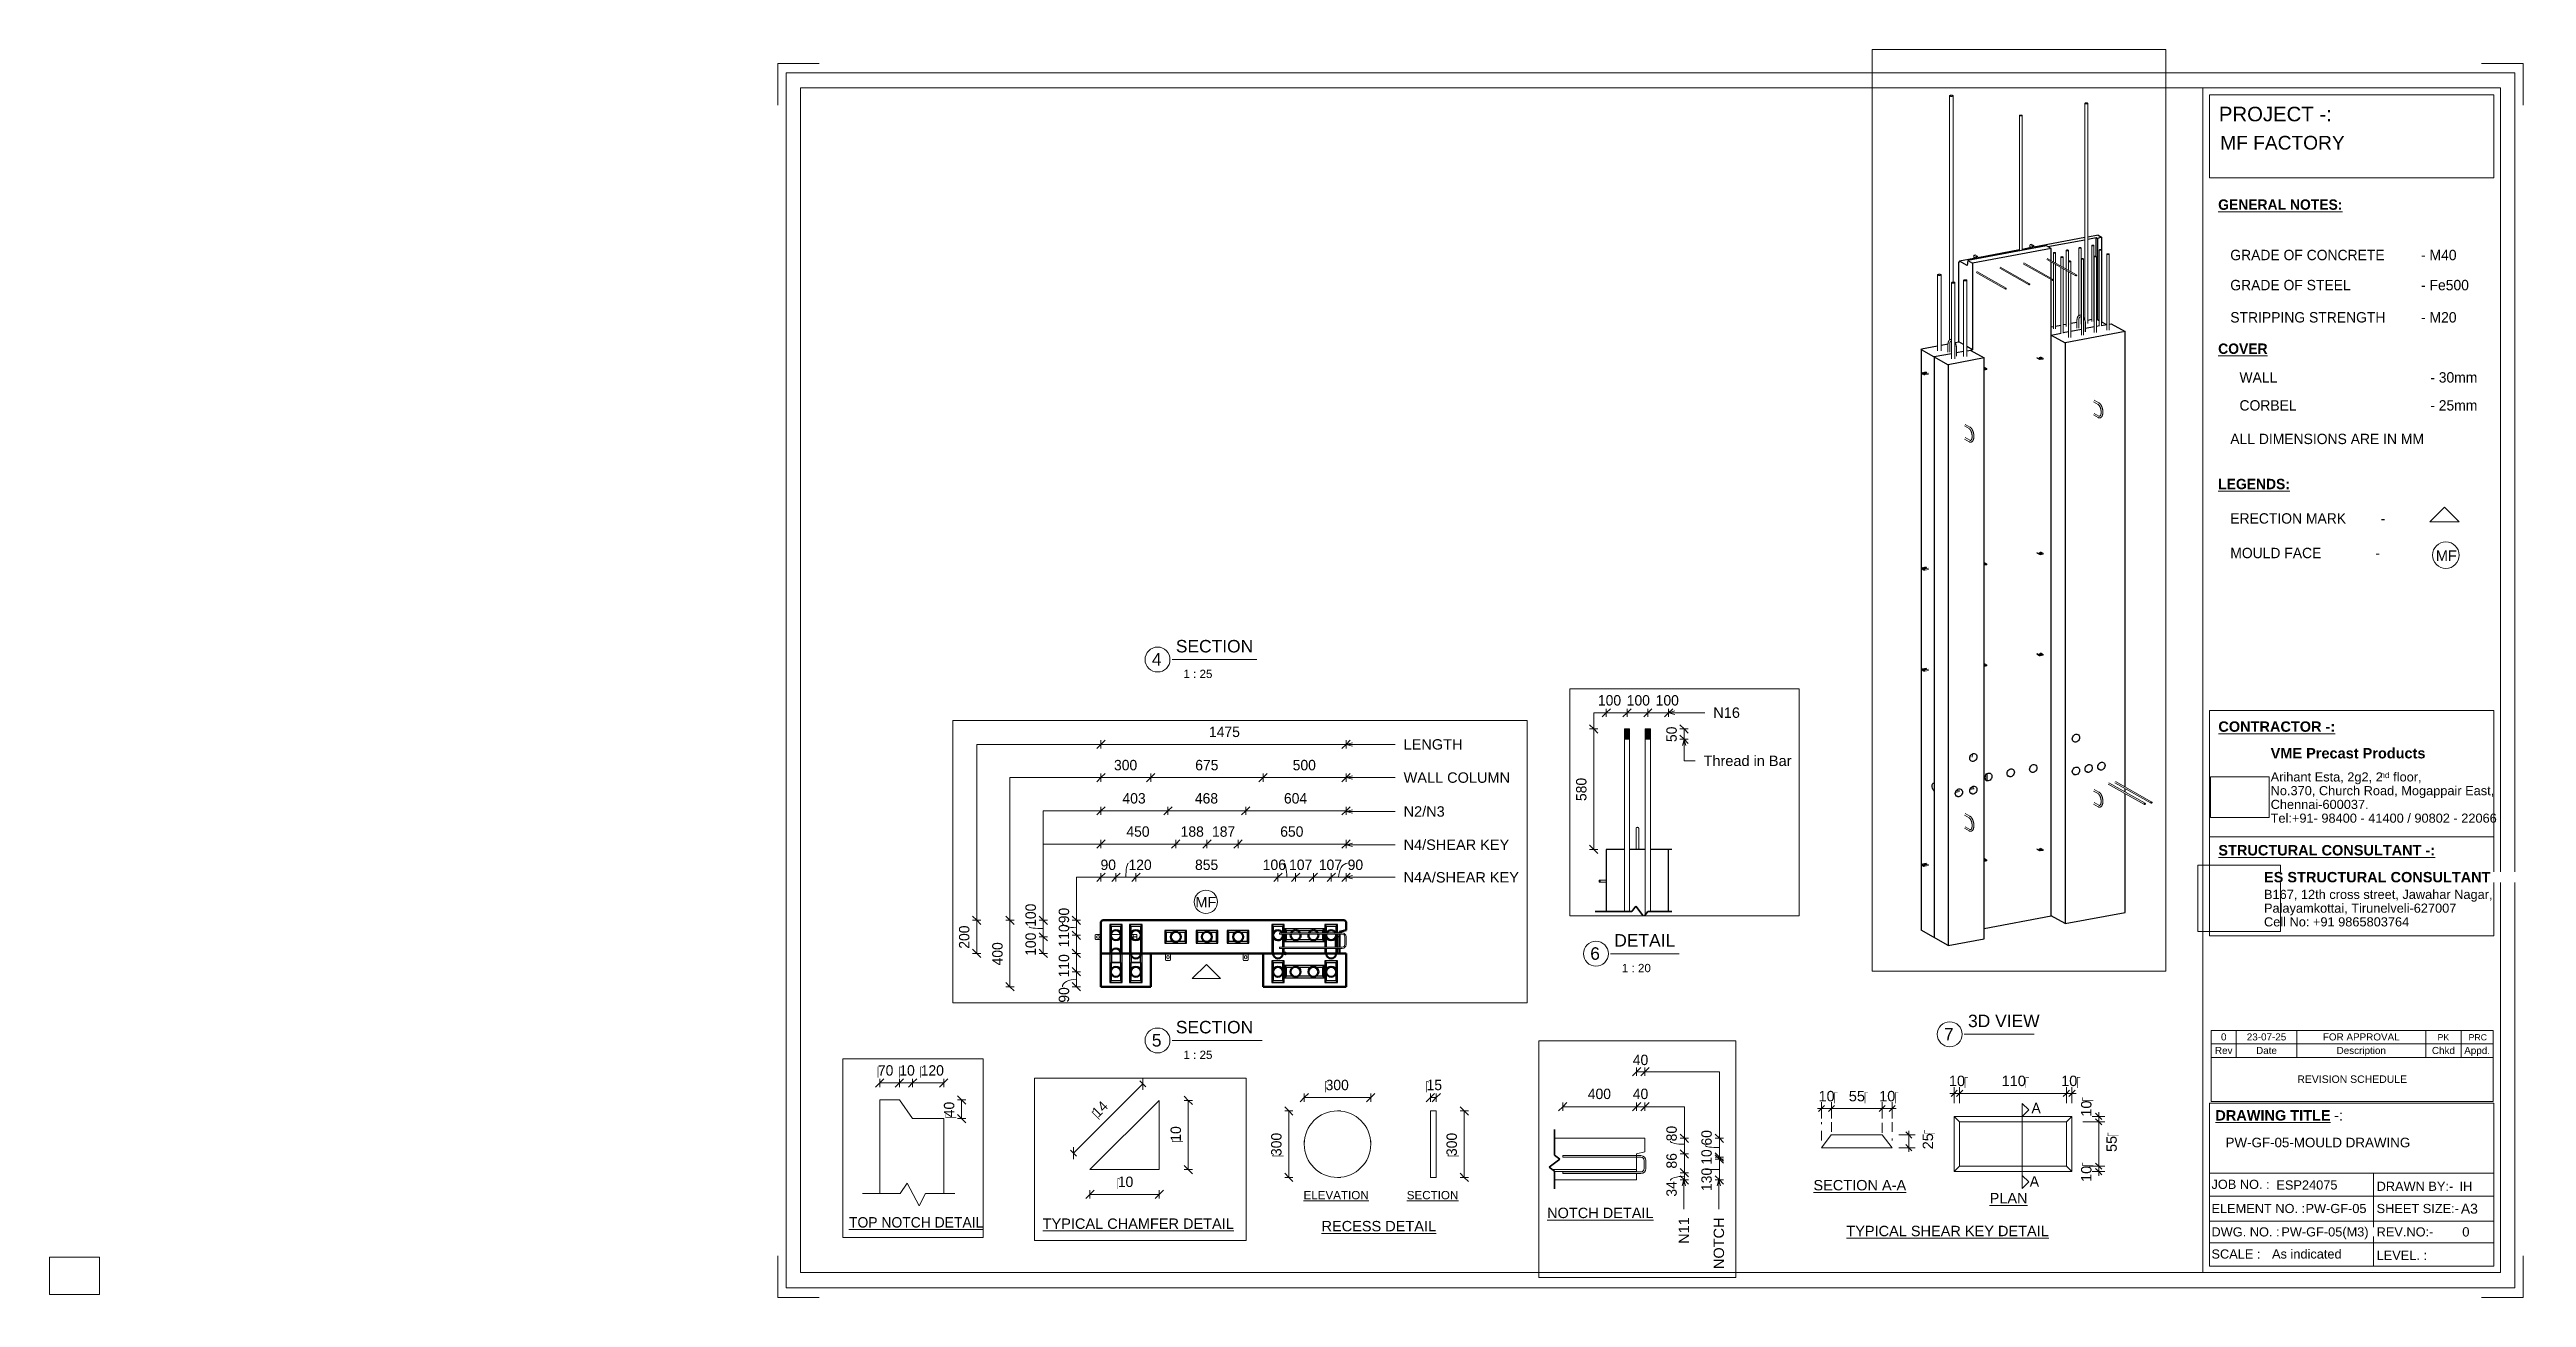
# Paper-space layout 'Layout1' of a CAD drawing. Header units: millimetres. Extents: x 0 to 596, y -1 to 300.
# The model-space entities are those that its viewports show. They can reach past a viewport. Long polylines and large blocks are cut down to what shows.
import ezdxf

# ---------------------------------------------------------------- set-up
doc = ezdxf.new("R2010")
doc.units = ezdxf.units.MM
doc.linetypes.add('Dash', pattern=[6.36, 3.18, -3.18])
doc.linetypes.add('Overhead', pattern=[3.97, 2.38, -1.59])
for name, color, linetype, lineweight in [('A-ANNO-DIMS', 211, 'Continuous', 9), ('A-ANNO-DIMS-1', 211, 'Continuous', 9), ('A-ANNO-DIMS-20', 211, 'Continuous', 9), ('A-ANNO-DIMS-25', 211, 'Continuous', 9), ('A-ANNO-DIMS-3', 211, 'Continuous', 9), ('A-ANNO-DIMS-80', 211, 'Continuous', 9), ('A-DETL', 90, 'Continuous', 18), ('A-DETL-GENF', 92, 'Continuous', 18), ('A-DETL-MBND', 5, 'Continuous', 18), ('A-DETL-MEDM', 33, 'Continuous', 35), ('A-DETL-THIN', 151, 'Continuous', 18), ('A-FLOR-OVHD', 1, 'Overhead', 18), ('A-GENM', 13, 'Continuous', 18), ('A-WALL', 113, 'Continuous', 25), ('A-WALL-HDLN', 110, 'Dash', 25), ('G-ANNO-SCHD', 231, 'Continuous', 9), ('G-ANNO-TEXT', 231, 'Continuous', 9), ('G-ANNO-TTLB', 6, 'Continuous', 9), ('G-ANNO-TTLB-MEDM', 33, 'Continuous', 9), ('G-ANNO-TTLB-THIN', 151, 'Continuous', 9), ('S-RBAR', 171, 'Continuous', 18)]:
    doc.layers.add(name, color=color, linetype=linetype, lineweight=lineweight)
doc.layers.add('G-ANNO-NPLT', color=191, linetype='Continuous')
doc.styles.add('Arial', font='arial.ttf', dxfattribs={"height": 62.5})
doc.styles.add('Arial_1', font='arial.ttf', dxfattribs={"height": 50})
doc.styles.add('Arial_10', font='arial.ttf', dxfattribs={"height": 2.3})
doc.styles.add('Arial_11', font='arial.ttf', dxfattribs={"height": 1.5})
doc.styles.add('Arial_12', font='arial.ttf', dxfattribs={"height": 1.8})
doc.styles.add('Arial_13', font='arial.ttf', dxfattribs={"height": 1.7})
doc.styles.add('Arial_14', font='arial.ttf', dxfattribs={"height": 2})
doc.styles.add('Arial_15', font='arial.ttf', dxfattribs={"height": 3})
doc.styles.add('Arial_2', font='arial.ttf', dxfattribs={"height": 7.5})
doc.styles.add('Arial_3', font='arial.ttf', dxfattribs={"height": 3.5})
doc.styles.add('Arial_4', font='arial.ttf', dxfattribs={"height": 2.2})
doc.styles.add('Arial_5', font='arial.ttf', dxfattribs={"height": 2.4})
doc.styles.add('Arial_6', font='arial.ttf', dxfattribs={"height": 2.5})
doc.styles.add('Arial_7', font='arial.ttf', dxfattribs={"height": 1.42976})
doc.styles.add('Arial_8', font='arial.ttf', dxfattribs={"height": 2.25})
doc.styles.add('Arial_9', font='arial.ttf', dxfattribs={"height": 3.3})
doc.styles.add('Arial_B', font='arialbd.ttf', dxfattribs={"height": 2.5})
doc.styles.add('Nirmala UI Semilight', font='NirmalaS.ttf', dxfattribs={"height": 62.5})
doc.styles.add('Nirmala UI Semilight_1', font='NirmalaS.ttf', dxfattribs={"height": 50})
doc.styles.add('Nirmala UI Semilight_2', font='NirmalaS.ttf', dxfattribs={"height": 7.5})
doc.styles.add('Nirmala UI Semilight_3', font='NirmalaS.ttf', dxfattribs={"height": 200})
doc.styles.add('Nirmala UI Semilight_4', font='NirmalaS.ttf', dxfattribs={"height": 200})
doc.styles.add('Nirmala UI Semilight_5', font='NirmalaS.ttf', dxfattribs={"height": 2.5})
doc.styles.add('Nirmala UI Semilight_6', font='NirmalaS.ttf', dxfattribs={"height": 2.5})
doc.styles.add('Nirmala UI Semilight_B', font='', dxfattribs={"height": 2.5})
doc.styles.get('Nirmala UI Semilight_B').set_extended_font_data('Nirmala UI Semilight', bold=True)
doc.dimstyles.new('Arrow_Filled_-_2_5_NI_UI', dxfattribs={"dimscale": 304.8, "dimtxt": 65.460247, "dimasz": 0.164042, "dimexe": 0.082021, "dimexo": 0.0625, "dimgap": 0.082021, "dimtad": 1, "dimdec": 4, "dimzin": 0, "dimdsep": 46, "dimtxsty": 'Nirmala UI Semilight', "dimblk1": 'OBLIQUE', "dimblk2": 'OBLIQUE', "dimsah": 1, "dimcen": 0.09, "dimazin": 0, "dimtfac": 1, "dimtdec": 4, "dimtix": 1, "dimtmove": 0, "dimatfit": 3, "dimfxl": 0.082021, "dimfxlon": 1, "dimtvp": 1, "dimtolj": 1, "dimtzin": 0, "dimarcsym": 2})
doc.dimstyles.new('Arrow_Filled_-_2_5_NI_UI_1', dxfattribs={"dimscale": 304.8, "dimtxt": 65.460247, "dimasz": 0.164042, "dimexe": 0.082021, "dimexo": 0.0625, "dimgap": 0.082021, "dimtad": 1, "dimdec": 4, "dimzin": 0, "dimdsep": 46, "dimtxsty": 'Nirmala UI Semilight', "dimblk1": 'OBLIQUE', "dimblk2": 'OBLIQUE', "dimsah": 1, "dimcen": 0.09, "dimazin": 0, "dimtfac": 1, "dimtdec": 4, "dimtix": 1, "dimtmove": 1, "dimatfit": 3, "dimfxl": 0.082021, "dimfxlon": 1, "dimtvp": 1, "dimtolj": 1, "dimtzin": 0, "dimarcsym": 2})
doc.dimstyles.new('Arrow_Filled_-_2_5_NI_UI_2', dxfattribs={"dimscale": 304.8, "dimtxt": 65.460247, "dimasz": 0.164042, "dimexe": 0.082021, "dimexo": 0.0625, "dimgap": 0.082021, "dimtad": 1, "dimdec": 4, "dimzin": 0, "dimdsep": 46, "dimtxsty": 'Nirmala UI Semilight', "dimblk1": 'OBLIQUE', "dimblk2": 'OBLIQUE', "dimsah": 1, "dimcen": 0.09, "dimazin": 0, "dimtfac": 1, "dimtdec": 4, "dimtix": 1, "dimtmove": 2, "dimatfit": 3, "dimfxl": 0.082021, "dimfxlon": 1, "dimtvp": 1, "dimtolj": 1, "dimtzin": 0, "dimarcsym": 2})
doc.dimstyles.new('Arrow_Filled_-_2_5_NI_UI_3', dxfattribs={"dimscale": 304.8, "dimtxt": 7.85523, "dimasz": 0.019685, "dimexe": 0.009843, "dimexo": 0.0625, "dimgap": 0.009843, "dimtad": 1, "dimdec": 4, "dimzin": 0, "dimdsep": 46, "dimtxsty": 'Nirmala UI Semilight_2', "dimblk1": 'OBLIQUE', "dimblk2": 'OBLIQUE', "dimsah": 1, "dimcen": 0.09, "dimazin": 0, "dimtfac": 1, "dimtdec": 4, "dimtix": 1, "dimtmove": 0, "dimatfit": 3, "dimfxl": 0.009843, "dimfxlon": 1, "dimtvp": 1, "dimtolj": 1, "dimtzin": 0, "dimarcsym": 2})
doc.dimstyles.new('Arrow_Filled_-_2_5_NI_UI_4', dxfattribs={"dimscale": 304.8, "dimtxt": 209.472789, "dimasz": 0.524934, "dimexe": 0.262467, "dimexo": 0.0625, "dimgap": 0.262467, "dimtad": 1, "dimdec": 4, "dimzin": 0, "dimdsep": 46, "dimtxsty": 'Nirmala UI Semilight_3', "dimblk1": 'OBLIQUE', "dimblk2": 'OBLIQUE', "dimsah": 1, "dimcen": 0.09, "dimazin": 0, "dimtfac": 1, "dimtdec": 4, "dimtix": 1, "dimtmove": 2, "dimatfit": 3, "dimfxl": 0.262467, "dimfxlon": 1, "dimtvp": 1, "dimtolj": 1, "dimtzin": 0, "dimarcsym": 2})
doc.dimstyles.new('Arrow_Filled_-_2_5_NI_UI_5', dxfattribs={"dimscale": 304.8, "dimtxt": 209.472789, "dimasz": 0.524934, "dimexe": 0.262467, "dimexo": 0.0625, "dimgap": 0.262467, "dimtad": 1, "dimdec": 4, "dimzin": 0, "dimdsep": 46, "dimtxsty": 'Nirmala UI Semilight_3', "dimblk1": 'OBLIQUE', "dimblk2": 'OBLIQUE', "dimsah": 1, "dimcen": 0.09, "dimazin": 0, "dimtfac": 1, "dimtdec": 4, "dimtix": 1, "dimtmove": 0, "dimatfit": 3, "dimfxl": 0.262467, "dimfxlon": 1, "dimtvp": 1, "dimtolj": 1, "dimtzin": 0, "dimarcsym": 2})
doc.dimstyles.new('Arrow_Filled_-_2_5_NI_UI_6', dxfattribs={"dimscale": 304.8, "dimtxt": 52.368197, "dimasz": 0.131234, "dimexe": 0.065617, "dimexo": 0.0625, "dimgap": 0.065617, "dimtad": 1, "dimdec": 4, "dimzin": 0, "dimdsep": 46, "dimtxsty": 'Nirmala UI Semilight_1', "dimblk1": 'OBLIQUE', "dimblk2": 'OBLIQUE', "dimsah": 1, "dimcen": 0.09, "dimazin": 0, "dimtfac": 1, "dimtdec": 4, "dimtix": 1, "dimtmove": 0, "dimatfit": 3, "dimfxl": 0.065617, "dimfxlon": 1, "dimtvp": 1, "dimtolj": 1, "dimtzin": 0, "dimarcsym": 2})
doc.dimstyles.new('Arrow_Filled_-_2_5_NI_UI_7', dxfattribs={"dimscale": 304.8, "dimtxt": 52.368197, "dimasz": 0.131234, "dimexe": 0.065617, "dimexo": 0.0625, "dimgap": 0.065617, "dimtad": 1, "dimdec": 4, "dimzin": 0, "dimdsep": 46, "dimtxsty": 'Nirmala UI Semilight_1', "dimblk1": 'OBLIQUE', "dimblk2": 'OBLIQUE', "dimsah": 1, "dimcen": 0.09, "dimazin": 0, "dimtfac": 1, "dimtdec": 4, "dimtix": 1, "dimtmove": 2, "dimatfit": 3, "dimfxl": 0.065617, "dimfxlon": 1, "dimtvp": 1, "dimtolj": 1, "dimtzin": 0, "dimarcsym": 2})
doc.dimstyles.new('Arrow_Filled_-_2_5_NI_UI_8', dxfattribs={"dimscale": 304.8, "dimtxt": 2.61841, "dimasz": 0.006562, "dimexe": 0.003281, "dimexo": 0.0625, "dimgap": 0.003281, "dimtad": 1, "dimdec": 4, "dimzin": 0, "dimdsep": 46, "dimtxsty": 'Nirmala UI Semilight_6', "dimblk1": 'OBLIQUE', "dimblk2": 'OBLIQUE', "dimsah": 1, "dimcen": 0.09, "dimazin": 0, "dimtfac": 1, "dimtdec": 4, "dimtix": 1, "dimtmove": 0, "dimatfit": 3, "dimfxl": 0.003281, "dimfxlon": 1, "dimtvp": 1, "dimtolj": 1, "dimtzin": 0, "dimarcsym": 2})
doc.dimstyles.new('Diagonal_-_2_5mm_Arial', dxfattribs={"dimscale": 304.8, "dimtxt": 2.550648, "dimasz": 0.004921, "dimexe": 0.004921, "dimexo": 0.0625, "dimgap": 0.003281, "dimtad": 1, "dimdec": 4, "dimzin": 0, "dimdsep": 46, "dimtxsty": 'Arial_6', "dimblk1": 'OBLIQUE', "dimblk2": 'OBLIQUE', "dimsah": 1, "dimcen": 0.09, "dimdle": 0.003281, "dimazin": 0, "dimtfac": 1, "dimtdec": 4, "dimtix": 1, "dimtmove": 2, "dimatfit": 3, "dimfxl": 0.007874, "dimfxlon": 1, "dimtvp": 1, "dimtolj": 1, "dimtzin": 0, "dimarcsym": 2})
doc.dimstyles.new('Diagonal_-_2_5mm_Arial_1', dxfattribs={"dimscale": 304.8, "dimtxt": 2.550648, "dimasz": 0.004921, "dimexe": 0.004921, "dimexo": 0.0625, "dimgap": 0.003281, "dimtad": 1, "dimdec": 4, "dimzin": 0, "dimdsep": 46, "dimtxsty": 'Arial_6', "dimblk1": 'OBLIQUE', "dimblk2": 'OBLIQUE', "dimsah": 1, "dimcen": 0.09, "dimdle": 0.003281, "dimazin": 0, "dimtfac": 1, "dimtdec": 4, "dimtix": 1, "dimtmove": 0, "dimatfit": 3, "dimfxl": 0.007874, "dimfxlon": 1, "dimtvp": 1, "dimtolj": 1, "dimtzin": 0, "dimarcsym": 2})
picture_1 = doc.add_image_def('image1.jpg', size_in_pixel=(996, 686))
picture_2 = doc.add_image_def('image2.jpg', size_in_pixel=(1600, 1280))

psp = doc.layouts.get("Layout1")

msp = doc.modelspace()

# ---------------------------------------------------------------- texts
at = {"layer": 'G-ANNO-TEXT', "color": 7, "attachment_point": 1}
for s, insert, char_height, width, rotation, style in [('LENGTH', (-868.33511, 21554.09094), 62.5, 428.9028125, 0.00066301, 'Arial'), ('WALL COLUMN', (-868.3328, 21354.09094), 62.5, 775.6326562, 0.00066301, 'Arial'), ('N2/N3', (-868.33044, 21150.34094), 62.5, 298.6285938, 0.00066301, 'Arial'), ('N4/SHEAR KEY', (-868.32813, 20950.22674), 62.5, 767.6157813, 0.00066301, 'Arial'), ('N4A/SHEAR KEY', (-868.32617, 20754.10661), 62.5, 837.7634375, 0.00066301, 'Arial'), ('MF', (-2121.0774, 20604.60965), 62.5, 150.3164062, 0.00066301, 'Arial'), ('80', (2916.09412, 18120.89979), 50, 89.789, 90, 'Nirmala UI Semilight_1'), ('60', (3084.43693, 18100.51088), 50, 89.789, 90, 'Nirmala UI Semilight_1'), ('10', (3084.43693, 18008.05743), 50, 76.962, 90, 'Nirmala UI Semilight_1'), ('86', (2916.09412, 17989.83049), 50, 89.789, 90, 'Nirmala UI Semilight_1'), ('130', (3084.43693, 17881.70469), 50, 121.8565, 90, 'Nirmala UI Semilight_1'), ('34', (2916.09412, 17854.64001), 50, 91.392375, 90, 'Nirmala UI Semilight_1'), ('N11', (2975.3255, 17627.56958), 50, 153.924, 90, 'Arial_1'), ('NOTCH', (3143.66831, 17505.96958), 50, 301.4345, 90, 'Arial_1')]:
    msp.add_mtext(s, dxfattribs=dict(at, insert=insert, char_height=char_height, width=width, rotation=rotation, style=style))
for s, insert, char_height, width, style in [('40', (2754.51887, 18537.9943), 50, 91.392375, 'Nirmala UI Semilight_1'), ('400', (2537.95197, 18374.43991), 50, 136.286875, 'Nirmala UI Semilight_1'), ('40', (2754.51887, 18374.43991), 50, 91.392375, 'Nirmala UI Semilight_1'), ('\\LNOTCH DETAIL', (2342.15823, 17801.32875), 50, 622.1095, 'Arial_1'), ('N16', (7190.10358, 3723.33427), 50, 153.924, 'Arial_1'), ('Thread in Bar', (7143.24808, 3491.43536), 50, 508.269875, 'Arial_1'), ('\\LTYPICAL CHAMFER DETAIL', (3271.49137, 3087.48198), 7.5, 166.9113375, 'Arial_2'), ('\\LTOP NOTCH DETAIL', (3808.40199, 1307.16895), 200, 2975.864, 'Nirmala UI Semilight_4')]:
    msp.add_mtext(s, dxfattribs=dict(at, insert=insert, char_height=char_height, width=width, style=style))

# ---------------------------------------------------------------- blocks, each defined once
blk = doc.blocks.new('ES-Landscape-A3 - ES-Landscape-A3-502445-PW-GF-05-MOULD DRAWING')
at = {"layer": 'G-ANNO-TTLB'}
for p, q in [((175.24, 296.27), (185.24, 296.27)), ((175.24, 296.27), (175.24, 286.27)), ((595.24, 296.27), (585.24, 296.27)), ((595.24, 296.27), (595.24, 286.27)), ((519.77, 140.54), (588.2, 140.54)), ((519.77, 86.33), (519.77, 140.54)), ((588.2, 86.33), (588.2, 140.54)), ((519.77, 110.14), (588.2, 110.14)), ((519.77, 6.78), (519.77, 46.03)), ((588.2, 6.78), (588.2, 46.03)), ((559.23, 29.2), (559.23, 6.78)), ((175.24, -0.73), (175.24, 9.27)), ((595.24, -0.73), (595.24, 9.27)), ((175.24, -0.73), (185.24, -0.73)), ((595.24, -0.73), (585.24, -0.73))]:
    blk.add_line(p, q, dxfattribs=at)
at = {"layer": 'G-ANNO-TTLB-MEDM'}
for p, q in [((180.73, 290.44), (180.73, 5.31)), ((180.73, 290.44), (589.79, 290.44)), ((518.17, 290.44), (518.17, 5.31)), ((519.77, 268.77), (519.77, 288.77)), ((519.77, 288.77), (588.2, 288.77)), ((588.2, 288.77), (588.2, 268.77)), ((589.79, 290.44), (589.79, 5.31)), ((588.2, 268.77), (519.77, 268.77)), ((519.77, 86.33), (588.2, 86.33)), ((519.77, 6.78), (588.2, 6.78)), ((180.73, 5.31), (589.79, 5.31))]:
    blk.add_line(p, q, dxfattribs=at)
at = {"layer": 'G-ANNO-TTLB-THIN'}
for p, q in [((177.29, 294.03), (177.29, 1.56)), ((593.23, 294.03), (177.29, 294.03)), ((593.23, 1.56), (593.23, 294.03)), ((519.77, 46.03), (588.2, 46.03)), ((519.77, 29.2), (588.2, 29.2)), ((519.77, 23.64), (588.2, 23.64)), ((519.77, 17.68), (588.2, 17.68)), ((519.77, 12.43), (588.2, 12.43)), ((177.29, 1.56), (593.23, 1.56))]:
    blk.add_line(p, q, dxfattribs=at)
at = {"layer": 'G-ANNO-TTLB', "insert": (534.5, 131.53), "char_height": 2.5, "width": 45.135, "attachment_point": 1, "style": 'Arial_B', "bg_fill": 3, "box_fill_scale": 0, "bg_fill_color": 256, "bg_fill_true_color": 3254780160, "bg_fill_transparency": 256}
blk.add_mtext('VME Precast Products', dxfattribs=at)
at = {"layer": 'G-ANNO-TTLB', "attachment_point": 1}
for s, insert, char_height, width, style in [('Arihant Esta, 2g2, 2', (534.5, 125.68), 2.2, 31.9873, 'Arial_4'), ('nd', (560.89, 125.72), 1.43, 2.7257, 'Arial_7'), (' floor,', (563.14, 125.68), 2.2, 9.1392, 'Arial_4'), ('No.370, Church Road, Mogappair East,', (534.5, 122.37), 2.2, 63.4135, 'Arial_4'), ('Tel:+91- 98400 - 41400 / 90802 - 22066 ', (534.5, 115.75), 2.2, 65.2574, 'Arial_4'), ('Chennai-600037.', (534.5, 119.06), 2.2, 27.6582, 'Arial_4'), ('Cell No: +91 9865803764', (532.9, 90.79), 2.2, 41.0464, 'Arial_4'), ('Palayamkottai, Tirunelveli-627007', (532.9, 94.09), 2.2, 54.4346, 'Arial_4'), ('JOB NO. :', (520.26, 27.61), 2.2, 16.5949, 'Arial_4'), ('DRAWN BY:-', (560, 27.14), 2.2, 21.7257, 'Arial_4'), ('ELEMENT NO. :', (520.26, 21.79), 2.2, 26.5359, 'Arial_4'), ('SHEET SIZE:-', (560, 21.79), 2.2, 23.2489, 'Arial_4'), ('DWG. NO. :', (520.26, 16.16), 2.2, 19.481, 'Arial_4'), ('REV.NO:-', (560, 16.16), 2.2, 16.0338, 'Arial_4'), ('SCALE :', (520.26, 10.84), 2.2, 13.8692, 'Arial_4'), ('LEVEL. :', (560, 10.53), 2.2, 14.3502, 'Arial_4')]:
    blk.add_mtext(s, dxfattribs=dict(at, insert=insert, char_height=char_height, width=width, style=style))
at = {"layer": 'G-ANNO-TTLB'}
image = blk.add_image(picture_1, insert=(520, 114.84), size_in_units=(14.11, 9.72), dxfattribs=at)
image.dxf.flags = 7
image = blk.add_image(picture_2, insert=(516.95, 87.39), size_in_units=(19.92, 15.93), dxfattribs=at)
image.dxf.flags = 7
at = {"layer": 'G-ANNO-TTLB', "attachment_point": 1, "bg_fill": 3, "box_fill_scale": 0, "bg_fill_color": 256, "bg_fill_true_color": 3254780160, "bg_fill_transparency": 256}
for s, insert, char_height, width, style in [('PROJECT -:', (522.05, 285.89), 3.5, 33.3502, 'Arial_3'), ('\\LCONTRACTOR -:', (521.92, 137.94), 2.5, 33.9114, 'Arial_B'), ('\\LSTRUCTURAL CONSULTANT -:', (521.92, 108.18), 2.5, 62.8523, 'Arial_B'), ('ES STRUCTURAL CONSULTANT', (532.9, 101.7), 2.5, 65.6582, 'Arial_B'), ('\\LDRAWING TITLE', (521.19, 44.36), 2.5, 33.4304, 'Arial_B'), ('A3', (580.27, 21.84), 2.4, 4.9705, 'Arial_5')]:
    blk.add_mtext(s, dxfattribs=dict(at, insert=insert, char_height=char_height, width=width, style=style))
at = {"layer": 'G-ANNO-TTLB', "insert": (532.9, 97.4), "char_height": 2.2, "width": 65.1772, "attachment_point": 1, "style": 'Arial_4'}
blk.add_mtext('B167, 12th cross street, Jawahar Nagar,', dxfattribs=at)
at = {"layer": 'G-ANNO-TTLB', "insert": (548.78, 44.36), "char_height": 2.5, "width": 1.2025, "attachment_point": 1, "style": 'Arial_B', "bg_fill": 3, "box_fill_scale": 0, "bg_fill_color": 256, "bg_fill_true_color": 3254780160, "bg_fill_transparency": 256}
blk.add_mtext('\\fArial|b1|i0|c0|p34|; ', dxfattribs=at)
at = {"layer": 'G-ANNO-TTLB', "insert": (549.77, 44.36), "char_height": 2.5, "width": 2.6456, "attachment_point": 1, "style": 'Arial_6', "bg_fill": 3, "box_fill_scale": 0, "bg_fill_color": 256, "bg_fill_true_color": 3254780160, "bg_fill_transparency": 256}
blk.add_mtext('-:', dxfattribs=at)
blk = doc.blocks.new('Viewport - M_View Title-1040-PW-GF-05-MOULD DRAWING')
at = {"layer": 'G-ANNO-TTLB'}
for start, end in [(360, 180), (180, 0)]:
    blk.add_arc((-3.5, 0), 3, start, end, dxfattribs=at)
blk = doc.blocks.new('DIMBLOCK87-PW-GF-05-MOULD DRAWING')
at = {"layer": 'A-ANNO-DIMS-1'}
for p, q in [((493.13, 42.87), (491.57, 42.87)), ((493.13, 43.87), (493.13, 41.55)), ((493.13, 42.87), (494.63, 42.87)), ((493.13, 41.55), (489.33, 41.55)), ((493.13, 41.55), (494.63, 41.55))]:
    blk.add_line(p, q, dxfattribs=at)
at = {"layer": 'A-ANNO-DIMS-1', "lineweight": 35}
for p, q in [((493.13, 42.87), (492.38, 43.62)), ((493.13, 41.55), (492.38, 42.3)), ((493.13, 42.87), (493.88, 42.12)), ((493.13, 41.55), (493.88, 40.8))]:
    blk.add_line(p, q, dxfattribs=at)
at = {"layer": 'A-ANNO-DIMS-1', "color": 0, "insert": (488.88, 42.79), "char_height": 2.5, "width": 4.6147, "attachment_point": 1, "rotation": 90, "line_spacing_factor": 0.941778, "style": 'Arial_6'}
blk.add_mtext('10\\fArial|b0|i0|c254|p34|;\u202a', dxfattribs=at)
blk = doc.blocks.new('_Oblique')
at = {"color": 0, "linetype": 'ByBlock', "lineweight": -2}
blk.add_line((-0.5, -0.5), (0.5, 0.5), dxfattribs=at)
blk = doc.blocks.new('DIMBLOCK88-PW-GF-05-MOULD DRAWING')
at = {"layer": 'A-ANNO-DIMS-1', "lineweight": 35}
for p, q in [((493.13, 41.55), (492.38, 42.3)), ((493.13, 41.55), (493.88, 40.8)), ((493.13, 30.88), (492.38, 31.63)), ((493.13, 30.88), (493.88, 30.13))]:
    blk.add_line(p, q, dxfattribs=at)
at = {"layer": 'A-ANNO-DIMS-1'}
for p, q in [((493.13, 41.55), (489.33, 41.55)), ((493.13, 41.55), (493.13, 30.88)), ((493.13, 41.55), (494.63, 41.55)), ((493.13, 30.88), (490.73, 30.88)), ((493.13, 30.88), (494.63, 30.88))]:
    blk.add_line(p, q, dxfattribs=at)
at = {"layer": 'A-ANNO-DIMS-1', "color": 0, "insert": (494.97, 34.29), "char_height": 2.5, "width": 4.6147, "attachment_point": 1, "rotation": 90, "line_spacing_factor": 0.941778, "style": 'Arial_6'}
blk.add_mtext('55\\fArial|b0|i0|c254|p34|;\u202a', dxfattribs=at)
blk = doc.blocks.new('DIMBLOCK89-PW-GF-05-MOULD DRAWING')
at = {"layer": 'A-ANNO-DIMS-1'}
for p, q in [((493.13, 30.88), (490.73, 30.88)), ((493.13, 30.88), (493.13, 28.57)), ((493.13, 30.88), (494.63, 30.88)), ((493.13, 29.57), (491.57, 29.57)), ((493.13, 29.57), (494.63, 29.57))]:
    blk.add_line(p, q, dxfattribs=at)
at = {"layer": 'A-ANNO-DIMS-1', "lineweight": 35}
for p, q in [((493.13, 30.88), (492.38, 31.63)), ((493.13, 29.57), (492.38, 30.32)), ((493.13, 30.88), (493.88, 30.13)), ((493.13, 29.57), (493.88, 28.82))]:
    blk.add_line(p, q, dxfattribs=at)
at = {"layer": 'A-ANNO-DIMS-1', "color": 0, "insert": (488.88, 27.09), "char_height": 2.5, "width": 4.6147, "attachment_point": 1, "rotation": 90, "line_spacing_factor": 0.941778, "style": 'Arial_6'}
blk.add_mtext('10\\fArial|b0|i0|c254|p34|;\u202a', dxfattribs=at)
blk = doc.blocks.new('DIMBLOCK90-PW-GF-05-MOULD DRAWING')
at = {"layer": 'A-ANNO-DIMS-1'}
for p, q in [((457.33, 48.41), (459.65, 48.41)), ((458.33, 48.41), (458.33, 49.91)), ((458.33, 48.41), (458.33, 46.01)), ((459.65, 48.41), (459.65, 49.91)), ((459.65, 48.41), (459.65, 46.01))]:
    blk.add_line(p, q, dxfattribs=at)
at = {"layer": 'A-ANNO-DIMS-1', "lineweight": 35}
for p, q in [((458.33, 48.41), (457.58, 47.66)), ((458.33, 48.41), (459.08, 49.16)), ((459.65, 48.41), (458.9, 47.66)), ((459.65, 48.41), (460.4, 49.16))]:
    blk.add_line(p, q, dxfattribs=at)
at = {"layer": 'A-ANNO-DIMS-1', "color": 0, "insert": (457.07, 52.66), "char_height": 2.5, "width": 4.6147, "attachment_point": 1, "line_spacing_factor": 0.941778, "style": 'Arial_6'}
blk.add_mtext('10\\fArial|b0|i0|c254|p34|;\u202a', dxfattribs=at)
blk = doc.blocks.new('DIMBLOCK91-PW-GF-05-MOULD DRAWING')
at = {"layer": 'A-ANNO-DIMS-1', "lineweight": 35}
for p, q in [((459.65, 48.41), (458.9, 47.66)), ((459.65, 48.41), (460.4, 49.16)), ((485.36, 48.41), (484.61, 47.66)), ((485.36, 48.41), (486.11, 49.16))]:
    blk.add_line(p, q, dxfattribs=at)
at = {"layer": 'A-ANNO-DIMS-1'}
for p, q in [((459.65, 48.41), (459.65, 49.91)), ((459.65, 48.41), (485.36, 48.41)), ((459.65, 48.41), (459.65, 46.01)), ((485.36, 48.41), (485.36, 49.91)), ((485.36, 48.41), (485.36, 46.01))]:
    blk.add_line(p, q, dxfattribs=at)
at = {"layer": 'A-ANNO-DIMS-1', "color": 0, "insert": (469.76, 52.66), "char_height": 2.5, "width": 6.5924, "attachment_point": 1, "line_spacing_factor": 0.941778, "style": 'Arial_6'}
blk.add_mtext('110\\fArial|b0|i0|c254|p34|;\u202a', dxfattribs=at)
blk = doc.blocks.new('DIMBLOCK92-PW-GF-05-MOULD DRAWING')
at = {"layer": 'A-ANNO-DIMS-1', "lineweight": 35}
for p, q in [((485.36, 48.41), (484.61, 47.66)), ((485.36, 48.41), (486.11, 49.16)), ((486.67, 48.41), (485.92, 47.66)), ((486.67, 48.41), (487.42, 49.16))]:
    blk.add_line(p, q, dxfattribs=at)
at = {"layer": 'A-ANNO-DIMS-1'}
for p, q in [((485.36, 48.41), (485.36, 49.91)), ((485.36, 48.41), (487.67, 48.41)), ((485.36, 48.41), (485.36, 46.01)), ((486.67, 48.41), (486.67, 49.91)), ((486.67, 48.41), (486.67, 46.01))]:
    blk.add_line(p, q, dxfattribs=at)
at = {"layer": 'A-ANNO-DIMS-1', "color": 0, "insert": (484.09, 52.66), "char_height": 2.5, "width": 4.6147, "attachment_point": 1, "line_spacing_factor": 0.941778, "style": 'Arial_6'}
blk.add_mtext('10\\fArial|b0|i0|c254|p34|;\u202a', dxfattribs=at)
blk = doc.blocks.new('DIMBLOCK93-PW-GF-05-MOULD DRAWING')
at = {"layer": 'A-ANNO-DIMS-1'}
for p, q in [((447.43, 38.41), (445.03, 38.41)), ((447.43, 39.41), (447.43, 34.31)), ((447.43, 38.41), (448.93, 38.41)), ((447.43, 35.31), (445.03, 35.31)), ((447.43, 35.31), (448.93, 35.31))]:
    blk.add_line(p, q, dxfattribs=at)
at = {"layer": 'A-ANNO-DIMS-1', "lineweight": 35}
for p, q in [((447.43, 38.41), (446.68, 39.16)), ((447.43, 35.31), (446.68, 36.06)), ((447.43, 38.41), (448.18, 37.66)), ((447.43, 35.31), (448.18, 34.56))]:
    blk.add_line(p, q, dxfattribs=at)
at = {"layer": 'A-ANNO-DIMS-1', "color": 0, "insert": (450.76, 34.94), "char_height": 2.5, "width": 4.6147, "attachment_point": 1, "rotation": 90, "line_spacing_factor": 0.941778, "style": 'Arial_6'}
blk.add_mtext('25\\fArial|b0|i0|c254|p34|;\u202a', dxfattribs=at)
blk = doc.blocks.new('DIMBLOCK94-PW-GF-05-MOULD DRAWING')
at = {"layer": 'A-ANNO-DIMS-1'}
for p, q in [((425.42, 44.75), (428.82, 44.75)), ((426.42, 44.75), (426.42, 46.25)), ((426.42, 44.75), (426.42, 42.35)), ((428.82, 44.75), (428.82, 46.25)), ((428.82, 44.75), (428.82, 42.35))]:
    blk.add_line(p, q, dxfattribs=at)
at = {"layer": 'A-ANNO-DIMS-1', "lineweight": 35}
for p, q in [((426.42, 44.75), (425.67, 44)), ((426.42, 44.75), (427.17, 45.5)), ((428.82, 44.75), (428.07, 44)), ((428.82, 44.75), (429.57, 45.5))]:
    blk.add_line(p, q, dxfattribs=at)
at = {"layer": 'A-ANNO-DIMS-1', "color": 0, "insert": (425.7, 48.99), "char_height": 2.5, "width": 4.6147, "attachment_point": 1, "line_spacing_factor": 0.941778, "style": 'Arial_6'}
blk.add_mtext('10\\fArial|b0|i0|c254|p34|;\u202a', dxfattribs=at)
blk = doc.blocks.new('DIMBLOCK95-PW-GF-05-MOULD DRAWING')
at = {"layer": 'A-ANNO-DIMS-1', "lineweight": 35}
for p, q in [((428.82, 44.75), (428.07, 44)), ((428.82, 44.75), (429.57, 45.5)), ((441.01, 44.75), (440.26, 44)), ((441.01, 44.75), (441.76, 45.5))]:
    blk.add_line(p, q, dxfattribs=at)
at = {"layer": 'A-ANNO-DIMS-1'}
for p, q in [((428.82, 44.75), (428.82, 46.25)), ((428.82, 44.75), (441.01, 44.75)), ((428.82, 44.75), (428.82, 42.35)), ((441.01, 44.75), (441.01, 46.25)), ((441.01, 44.75), (441.01, 42.35))]:
    blk.add_line(p, q, dxfattribs=at)
at = {"layer": 'A-ANNO-DIMS-1', "color": 0, "insert": (432.99, 48.99), "char_height": 2.5, "width": 4.6147, "attachment_point": 1, "line_spacing_factor": 0.941778, "style": 'Arial_6'}
blk.add_mtext('55\\fArial|b0|i0|c254|p34|;\u202a', dxfattribs=at)
blk = doc.blocks.new('DIMBLOCK96-PW-GF-05-MOULD DRAWING')
at = {"layer": 'A-ANNO-DIMS-1', "lineweight": 35}
for p, q in [((441.01, 44.75), (440.26, 44)), ((441.01, 44.75), (441.76, 45.5)), ((443.42, 44.75), (442.67, 44)), ((443.42, 44.75), (444.17, 45.5))]:
    blk.add_line(p, q, dxfattribs=at)
at = {"layer": 'A-ANNO-DIMS-1'}
for p, q in [((441.01, 44.75), (441.01, 46.25)), ((441.01, 44.75), (444.42, 44.75)), ((441.01, 44.75), (441.01, 42.35)), ((443.42, 44.75), (443.42, 46.25)), ((443.42, 44.75), (443.42, 42.35))]:
    blk.add_line(p, q, dxfattribs=at)
at = {"layer": 'A-ANNO-DIMS-1', "color": 0, "insert": (440.29, 48.99), "char_height": 2.5, "width": 4.6147, "attachment_point": 1, "line_spacing_factor": 0.941778, "style": 'Arial_6'}
blk.add_mtext('10\\fArial|b0|i0|c254|p34|;\u202a', dxfattribs=at)
blk = doc.blocks.new('DIMBLOCK97-PW-GF-05-MOULD DRAWING')
at = {"layer": 'A-ANNO-DIMS-1'}
for p, q in [((298.23, 44.18), (297.23, 45.18)), ((298.23, 44.18), (297.23, 44.18)), ((298.23, 28.18), (298.23, 44.18)), ((298.23, 44.18), (299.23, 43.18)), ((298.23, 44.18), (299.23, 44.18)), ((298.23, 28.18), (297.23, 29.18)), ((298.23, 28.18), (297.23, 28.18)), ((298.23, 28.18), (299.23, 27.18)), ((298.23, 28.18), (299.23, 28.18))]:
    blk.add_line(p, q, dxfattribs=at)
at = {"layer": 'A-ANNO-DIMS-1', "color": 0, "insert": (293.97, 33.32), "char_height": 2.5, "width": 6.8555, "attachment_point": 1, "rotation": 90, "line_spacing_factor": 1.142579, "style": 'Nirmala UI Semilight_6'}
blk.add_mtext('\u202a300', dxfattribs=at)
blk = doc.blocks.new('DIMBLOCK98-PW-GF-05-MOULD DRAWING')
at = {"layer": 'A-ANNO-DIMS-1'}
for p, q in [((301.93, 47.4), (302.93, 48.4)), ((301.93, 47.4), (301.93, 48.4)), ((317.93, 47.4), (318.93, 48.4)), ((317.93, 47.4), (317.93, 48.4)), ((301.93, 47.4), (300.93, 46.4)), ((301.93, 47.4), (317.93, 47.4)), ((301.93, 47.4), (301.93, 46.4)), ((317.93, 47.4), (316.93, 46.4)), ((317.93, 47.4), (317.93, 46.4))]:
    blk.add_line(p, q, dxfattribs=at)
at = {"layer": 'A-ANNO-DIMS-1', "color": 0, "insert": (307.08, 51.67), "char_height": 2.5, "width": 6.8555, "attachment_point": 1, "line_spacing_factor": 1.142579, "style": 'Nirmala UI Semilight_6'}
blk.add_mtext('\u202a300', dxfattribs=at)
blk = doc.blocks.new('DIMBLOCK99-PW-GF-05-MOULD DRAWING')
at = {"layer": 'A-ANNO-DIMS-1'}
for p, q in [((332.32, 47.4), (333.32, 48.4)), ((332.32, 47.4), (332.32, 48.4)), ((333.69, 47.4), (334.69, 48.4)), ((333.69, 47.4), (333.69, 48.4)), ((332.32, 47.4), (331.32, 46.4)), ((332.32, 47.4), (333.69, 47.4)), ((332.32, 47.4), (332.32, 46.4)), ((333.69, 47.4), (332.69, 46.4)), ((333.69, 47.4), (333.69, 46.4))]:
    blk.add_line(p, q, dxfattribs=at)
at = {"layer": 'A-ANNO-DIMS-1', "color": 0, "insert": (331.38, 51.67), "char_height": 2.5, "width": 3.8848, "attachment_point": 1, "line_spacing_factor": 1.142579, "style": 'Nirmala UI Semilight_6'}
blk.add_mtext('\u202a15', dxfattribs=at)
blk = doc.blocks.new('DIMBLOCK100-PW-GF-05-MOULD DRAWING')
at = {"layer": 'A-ANNO-DIMS-1'}
for p, q in [((340.44, 44.18), (339.44, 45.18)), ((340.44, 44.18), (339.44, 44.18)), ((340.44, 44.18), (340.44, 28.18)), ((340.44, 44.18), (341.44, 43.18)), ((340.44, 44.18), (341.44, 44.18)), ((340.44, 28.18), (339.44, 29.18)), ((340.44, 28.18), (339.44, 28.18)), ((340.44, 28.18), (341.44, 27.18)), ((340.44, 28.18), (341.44, 28.18))]:
    blk.add_line(p, q, dxfattribs=at)
at = {"layer": 'A-ANNO-DIMS-1', "color": 0, "insert": (336.17, 33.32), "char_height": 2.5, "width": 6.8555, "attachment_point": 1, "rotation": 90, "line_spacing_factor": 1.142579, "style": 'Nirmala UI Semilight_6'}
blk.add_mtext('\u202a300', dxfattribs=at)
blk = doc.blocks.new('RR spread anchor face based - RR-SA-0_7-110-2888042-Elevation Top1')
at = {"layer": 'A-GENM'}
for p, q in [((-6075.8, 20264.57), (-6075.8, 20228.07)), ((-6045.8, 20228.07), (-6045.8, 20264.57)), ((-6067.8, 20238.57), (-6067.8, 20244.57)), ((-6053.8, 20244.57), (-6053.8, 20238.57)), ((-6075.8, 20228.07), (-6073.3, 20223.07)), ((-6048.3, 20223.07), (-6045.8, 20228.07)), ((-6073.3, 20223.07), (-6048.3, 20223.07))]:
    blk.add_line(p, q, dxfattribs=at)
for centre, start, end in [((-6060.8, 20244.57), 0, 180), ((-6060.8, 20238.57), 180, 0)]:
    blk.add_arc(centre, 7, start, end, dxfattribs=at)
blk = doc.blocks.new('RR spread anchor face based - RR-SA-2_5-250-1726823-Elevation Top1')
at = {"layer": 'A-GENM'}
for p, q in [((-6493.8, 20379.57), (-6498.8, 20377.07)), ((-6463.8, 20379.57), (-6493.8, 20379.57)), ((-6344.77, 20379.57), (-6403.09, 20379.57)), ((-6270.8, 20379.57), (-6283.09, 20379.57)), ((-6270.8, 20379.57), (-6248.8, 20379.57)), ((-6270.8, 20364.57), (-6270.8, 20379.57)), ((-6270.8, 20364.6), (-6270.8, 20379.57)), ((-6248.8, 20379.57), (-6248.8, 20364.57)), ((-6498.8, 20377.07), (-6498.8, 20352.07)), ((-6483.3, 20371.57), (-6477.3, 20371.57)), ((-6270.8, 20349.97), (-6270.8, 20364.57)), ((-6248.8, 20364.57), (-6270.8, 20364.57)), ((-6270.8, 20349.97), (-6270.8, 20364.53)), ((-6248.8, 20364.57), (-6248.8, 20349.57)), ((-6477.3, 20357.57), (-6483.3, 20357.57)), ((-6498.8, 20352.07), (-6493.8, 20349.57)), ((-6493.8, 20349.57), (-6463.8, 20349.57)), ((-6390.02, 20349.57), (-6357.84, 20349.57)), ((-6248.8, 20349.57), (-6270.02, 20349.57))]:
    blk.add_line(p, q, dxfattribs=at)
for centre, start, end in [((-6483.3, 20364.57), 90, 270), ((-6477.3, 20364.57), 270, 90)]:
    blk.add_arc(centre, 7, start, end, dxfattribs=at)
blk = doc.blocks.new('Rebar Bar - Part 868360214-431004-3D Ortho')
at = {"layer": 'S-RBAR'}
for p, q in [((-15447.13, 4642.71), (-15443.52, 4663.62)), ((-15462.18, 4649.57), (-15464.75, 4634.68))]:
    blk.add_line(p, q, dxfattribs=at)
blk = doc.blocks.new('Rebar Bar - Part 2227165887-431004-3D Ortho')
at = {"layer": 'S-RBAR'}
for points in [[(-15435.51, 4422.68, 0), (-15437.12, 4422.13, 0), (-15439.12, 4421.7, 0)], [(-15433.79, 4414.9, 0), (-15435.94, 4414.19, 0), (-15437.64, 4413.84, 0)]]:
    blk.add_polyline3d(points, dxfattribs=at)
blk = doc.blocks.new('Rebar Bar - Part 1158288201-431004-3D Ortho')
at = {"layer": 'S-RBAR'}
for p, q in [((-15439.12, 4421.7), (-15459.76, 4417.83)), ((-15463.67, 4408.96), (-15437.64, 4413.84)), ((-15567.63, 4389.47), (-15537.54, 4395.11)), ((-15539.62, 4402.86), (-15563.72, 4398.34))]:
    blk.add_line(p, q, dxfattribs=at)
blk = doc.blocks.new('Rebar Bar - Part 1982606284-431004-3D Ortho')
at = {"layer": 'S-RBAR'}
for p, q in [((-14693.69, 8125.88), (-14904.87, 8245)), ((-14908.81, 8238.04), (-14697.62, 8118.92))]:
    blk.add_line(p, q, dxfattribs=at)
for points in [[(-14692.19, 8123.05, 0), (-14692.31, 8124.01, 0), (-14692.66, 8124.85, 0), (-14693.21, 8125.53, 0), (-14693.92, 8126, 0), (-14694.76, 8126.22, 0), (-14695.66, 8126.18, 0), (-14696.55, 8125.89, 0), (-14697.39, 8125.35, 0), (-14698.11, 8124.62, 0), (-14698.66, 8123.73, 0), (-14699, 8122.75, 0), (-14699.12, 8121.75, 0)], [(-14699.12, 8121.75, 0), (-14699, 8120.79, 0), (-14698.66, 8119.95, 0), (-14698.11, 8119.27, 0), (-14697.39, 8118.8, 0), (-14696.55, 8118.58, 0), (-14695.66, 8118.62, 0), (-14694.76, 8118.92, 0), (-14693.92, 8119.45, 0), (-14693.21, 8120.19, 0), (-14692.66, 8121.07, 0), (-14692.31, 8122.05, 0), (-14692.19, 8123.05, 0)]]:
    blk.add_polyline3d(points, dxfattribs=at)
blk = doc.blocks.new('Rebar Bar - Part 1982606284-V1-3D Ortho')
at = {"layer": 'S-RBAR'}
for p, q in [((-14863.24, 8094.1), (-15074.46, 8213.24)), ((-15078.35, 8206.25), (-14867.17, 8087.13))]:
    blk.add_line(p, q, dxfattribs=at)
for points in [[(-14861.74, 8091.27, 0), (-14861.86, 8092.23, 0), (-14862.2, 8093.07, 0), (-14862.75, 8093.75, 0), (-14863.47, 8094.22, 0), (-14864.31, 8094.44, 0), (-14865.2, 8094.4, 0), (-14866.1, 8094.1, 0), (-14866.94, 8093.57, 0), (-14867.65, 8092.83, 0), (-14868.21, 8091.95, 0), (-14868.55, 8090.97, 0), (-14868.67, 8089.97, 0)], [(-14868.67, 8089.97, 0), (-14868.55, 8089.01, 0), (-14868.21, 8088.17, 0), (-14867.65, 8087.48, 0), (-14866.94, 8087.02, 0), (-14866.1, 8086.8, 0), (-14865.2, 8086.84, 0), (-14864.31, 8087.13, 0), (-14863.47, 8087.67, 0), (-14862.75, 8088.4, 0), (-14862.2, 8089.29, 0), (-14861.86, 8090.27, 0), (-14861.74, 8091.27, 0)]]:
    blk.add_polyline3d(points, dxfattribs=at)
blk = doc.blocks.new('Rebar Bar - Part 1982606284-V2-3D Ortho')
at = {"layer": 'S-RBAR'}
for p, q in [((-15032.79, 8062.32), (-15243.97, 8181.44)), ((-15247.9, 8174.47), (-15036.72, 8055.35))]:
    blk.add_line(p, q, dxfattribs=at)
for points in [[(-15031.29, 8059.49, 0), (-15031.41, 8060.44, 0), (-15031.75, 8061.29, 0), (-15032.3, 8061.97, 0), (-15033.02, 8062.44, 0), (-15033.86, 8062.66, 0), (-15034.75, 8062.62, 0), (-15035.65, 8062.32, 0), (-15036.49, 8061.79, 0), (-15037.2, 8061.05, 0), (-15037.75, 8060.17, 0), (-15038.1, 8059.19, 0), (-15038.22, 8058.19, 0)], [(-15038.22, 8058.19, 0), (-15038.1, 8057.23, 0), (-15037.75, 8056.38, 0), (-15037.2, 8055.7, 0), (-15036.49, 8055.24, 0), (-15035.65, 8055.02, 0), (-15034.75, 8055.05, 0), (-15033.86, 8055.35, 0), (-15033.02, 8055.89, 0), (-15032.3, 8056.62, 0), (-15031.75, 8057.51, 0), (-15031.41, 8058.49, 0), (-15031.29, 8059.49, 0)]]:
    blk.add_polyline3d(points, dxfattribs=at)
blk = doc.blocks.new('Rebar Bar - Part 4156609674-431004-3D Ortho')
at = {"layer": 'S-RBAR'}
for p, q in [((-15338.09, 4481.02), (-15338.09, 4526.16)), ((-15348.09, 4518.14), (-15348.09, 4476.94))]:
    blk.add_line(p, q, dxfattribs=at)
blk = doc.blocks.new('Rebar Bar - Part 743781195-431004-3D Ortho')
at = {"layer": 'S-RBAR'}
for p, q in [((-14751.15, 8224.17), (-14751.15, 8158.28)), ((-14735.15, 8149.26), (-14735.15, 8224.17)), ((-14751.15, 8149.19), (-14751.15, 7674.78)), ((-14735.15, 7674.78), (-14735.15, 8140.2))]:
    blk.add_line(p, q, dxfattribs=at)
for points in [[(-14736.22, 8225.47, 0), (-14737.49, 8226.01, 0), (-14739.15, 8226.43, 0), (-14741.07, 8226.69, 0), (-14743.14, 8226.78, 0), (-14745.22, 8226.69, 0), (-14747.15, 8226.43, 0), (-14748.8, 8226.02, 0), (-14750.08, 8225.48, 0), (-14750.88, 8224.85, 0), (-14751.15, 8224.18, 0), (-14750.88, 8223.5, 0), (-14750.08, 8222.88, 0)], [(-14750.08, 8222.88, 0), (-14748.81, 8222.34, 0), (-14747.15, 8221.92, 0), (-14745.23, 8221.66, 0), (-14743.16, 8221.57, 0), (-14741.08, 8221.66, 0), (-14739.15, 8221.92, 0), (-14737.5, 8222.33, 0), (-14736.22, 8222.87, 0), (-14735.42, 8223.5, 0), (-14735.15, 8224.17, 0), (-14735.42, 8224.85, 0), (-14736.22, 8225.47, 0)]]:
    blk.add_polyline3d(points, dxfattribs=at)
blk = doc.blocks.new('Rebar Bar - Part 743781195-V3-3D Ortho')
at = {"layer": 'S-RBAR'}
for p, q in [((-14861.03, 8286.15), (-14861.03, 8220.25)), ((-14845.03, 8211.23), (-14845.03, 8286.15)), ((-14861.03, 8211.16), (-14861.03, 7736.75)), ((-14845.03, 7736.75), (-14845.03, 8202.14))]:
    blk.add_line(p, q, dxfattribs=at)
for points in [[(-14846.09, 8287.45, 0), (-14847.36, 8287.99, 0), (-14849.02, 8288.4, 0), (-14850.95, 8288.66, 0), (-14853.02, 8288.75, 0), (-14855.09, 8288.66, 0), (-14857.02, 8288.4, 0), (-14858.68, 8287.99, 0), (-14859.95, 8287.45, 0), (-14860.75, 8286.82, 0), (-14861.03, 8286.15, 0), (-14860.75, 8285.48, 0), (-14859.96, 8284.85, 0)], [(-14859.96, 8284.85, 0), (-14858.69, 8284.31, 0), (-14857.03, 8283.9, 0), (-14855.1, 8283.64, 0), (-14853.03, 8283.55, 0), (-14850.96, 8283.64, 0), (-14849.03, 8283.9, 0), (-14847.37, 8284.31, 0), (-14846.1, 8284.85, 0), (-14845.3, 8285.47, 0), (-14845.03, 8286.15, 0), (-14845.3, 8286.82, 0), (-14846.09, 8287.45, 0)]]:
    blk.add_polyline3d(points, dxfattribs=at)
blk = doc.blocks.new('Rebar Bar - Part 783272588-431004-3D Ortho')
at = {"layer": 'S-RBAR'}
for p, q in [((-14529.15, 8307.07), (-14529.15, 7757.68)), ((-14513.15, 7757.68), (-14513.15, 8307.07))]:
    blk.add_line(p, q, dxfattribs=at)
for points in [[(-14514.22, 8308.37, 0), (-14515.49, 8308.91, 0), (-14517.15, 8309.32, 0), (-14519.08, 8309.59, 0), (-14521.15, 8309.67, 0), (-14523.22, 8309.59, 0), (-14525.15, 8309.33, 0), (-14526.81, 8308.91, 0), (-14528.08, 8308.38, 0), (-14528.88, 8307.75, 0), (-14529.15, 8307.07, 0), (-14528.88, 8306.4, 0), (-14528.09, 8305.77, 0)], [(-14528.09, 8305.77, 0), (-14526.82, 8305.23, 0), (-14525.16, 8304.82, 0), (-14523.23, 8304.56, 0), (-14521.16, 8304.47, 0), (-14519.09, 8304.56, 0), (-14517.16, 8304.82, 0), (-14515.5, 8305.23, 0), (-14514.23, 8305.77, 0), (-14513.43, 8306.4, 0), (-14513.15, 8307.07, 0), (-14513.43, 8307.74, 0), (-14514.22, 8308.37, 0)]]:
    blk.add_polyline3d(points, dxfattribs=at)
blk = doc.blocks.new('Rebar Bar - Part 194350314-431004-3D Ortho')
at = {"layer": 'S-RBAR'}
for p, q in [((-14658.8, 8241.49), (-14658.8, 7692.09)), ((-14642.8, 7692.09), (-14642.8, 8241.49))]:
    blk.add_line(p, q, dxfattribs=at)
for points in [[(-14643.87, 8242.79, 0), (-14645.14, 8243.32, 0), (-14646.79, 8243.74, 0), (-14648.72, 8244, 0), (-14650.79, 8244.09, 0), (-14652.86, 8244, 0), (-14654.79, 8243.74, 0), (-14656.45, 8243.33, 0), (-14657.72, 8242.79, 0), (-14658.52, 8242.16, 0), (-14658.8, 8241.49, 0), (-14658.53, 8240.81, 0), (-14657.73, 8240.19, 0)], [(-14657.73, 8240.19, 0), (-14656.46, 8239.65, 0), (-14654.8, 8239.23, 0), (-14652.87, 8238.97, 0), (-14650.8, 8238.88, 0), (-14648.73, 8238.97, 0), (-14646.8, 8239.23, 0), (-14645.14, 8239.65, 0), (-14643.87, 8240.18, 0), (-14643.07, 8240.81, 0), (-14642.8, 8241.48, 0), (-14643.07, 8242.16, 0), (-14643.87, 8242.79, 0)]]:
    blk.add_polyline3d(points, dxfattribs=at)
blk = doc.blocks.new('Rebar Bar - Part 194350314-V4-3D Ortho')
at = {"layer": 'S-RBAR'}
for p, q in [((-14768.67, 8303.46), (-14768.67, 8168.16)), ((-14752.67, 8159.14), (-14752.67, 8303.46)), ((-14768.67, 8159.07), (-14768.67, 7754.06)), ((-14752.67, 7754.06), (-14752.67, 8150.04))]:
    blk.add_line(p, q, dxfattribs=at)
for points in [[(-14753.74, 8304.76, 0), (-14755.01, 8305.3, 0), (-14756.67, 8305.71, 0), (-14758.6, 8305.97, 0), (-14760.67, 8306.06, 0), (-14762.74, 8305.97, 0), (-14764.67, 8305.71, 0), (-14766.33, 8305.3, 0), (-14767.6, 8304.76, 0), (-14768.4, 8304.14, 0), (-14768.67, 8303.46, 0), (-14768.4, 8302.79, 0), (-14767.6, 8302.16, 0)], [(-14767.6, 8302.16, 0), (-14766.33, 8301.62, 0), (-14764.68, 8301.21, 0), (-14762.75, 8300.95, 0), (-14760.68, 8300.86, 0), (-14758.61, 8300.95, 0), (-14756.68, 8301.21, 0), (-14755.02, 8301.62, 0), (-14753.75, 8302.16, 0), (-14752.95, 8302.79, 0), (-14752.67, 8303.46, 0), (-14752.94, 8304.13, 0), (-14753.74, 8304.76, 0)]]:
    blk.add_polyline3d(points, dxfattribs=at)
blk = doc.blocks.new('Rebar Bar - Part 194350314-V5-3D Ortho')
at = {"layer": 'S-RBAR'}
for p, q in [((-14676.15, 8320.81), (-14676.15, 7832.57)), ((-14660.15, 7833.94), (-14660.15, 8320.81)), ((-14660.15, 7771.41), (-14660.15, 7819.94)), ((-14676.15, 7809.35), (-14676.15, 7771.41))]:
    blk.add_line(p, q, dxfattribs=at)
for points in [[(-14661.22, 8322.1, 0), (-14662.49, 8322.64, 0), (-14664.14, 8323.06, 0), (-14666.07, 8323.32, 0), (-14668.14, 8323.41, 0), (-14670.21, 8323.32, 0), (-14672.14, 8323.06, 0), (-14673.8, 8322.65, 0), (-14675.07, 8322.11, 0), (-14675.87, 8321.48, 0), (-14676.15, 8320.81, 0), (-14675.87, 8320.13, 0), (-14675.08, 8319.51, 0)], [(-14675.08, 8319.51, 0), (-14673.81, 8318.97, 0), (-14672.15, 8318.55, 0), (-14670.22, 8318.29, 0), (-14668.15, 8318.2, 0), (-14666.08, 8318.29, 0), (-14664.15, 8318.55, 0), (-14662.49, 8318.96, 0), (-14661.22, 8319.5, 0), (-14660.42, 8320.13, 0), (-14660.15, 8320.8, 0), (-14660.42, 8321.48, 0), (-14661.22, 8322.1, 0)]]:
    blk.add_polyline3d(points, dxfattribs=at)
blk = doc.blocks.new('Rebar Bar - Part 791405982-431004-3D Ortho')
at = {"layer": 'S-RBAR'}
for p, q in [((-14473.92, 8276.14), (-14473.92, 7726.75)), ((-14457.92, 7726.75), (-14457.92, 8276.14))]:
    blk.add_line(p, q, dxfattribs=at)
for points in [[(-14458.99, 8277.44, 0), (-14460.26, 8277.98, 0), (-14461.91, 8278.39, 0), (-14463.84, 8278.65, 0), (-14465.91, 8278.74, 0), (-14467.98, 8278.65, 0), (-14469.91, 8278.4, 0), (-14471.57, 8277.98, 0), (-14472.84, 8277.44, 0), (-14473.64, 8276.82, 0), (-14473.92, 8276.14, 0), (-14473.65, 8275.47, 0), (-14472.85, 8274.84, 0)], [(-14472.85, 8274.84, 0), (-14471.58, 8274.3, 0), (-14469.92, 8273.89, 0), (-14467.99, 8273.63, 0), (-14465.92, 8273.54, 0), (-14463.85, 8273.63, 0), (-14461.92, 8273.89, 0), (-14460.26, 8274.3, 0), (-14458.99, 8274.84, 0), (-14458.19, 8275.47, 0), (-14457.92, 8276.14, 0), (-14458.19, 8276.81, 0), (-14458.99, 8277.44, 0)]]:
    blk.add_polyline3d(points, dxfattribs=at)
blk = doc.blocks.new('Rebar Bar - Part 1523046837-431004-3D Ortho')
at = {"layer": 'S-RBAR'}
for p, q in [((-14583.79, 8338.12), (-14583.79, 7788.72)), ((-14567.79, 7788.72), (-14567.79, 8338.12))]:
    blk.add_line(p, q, dxfattribs=at)
for points in [[(-14568.86, 8339.42, 0), (-14570.13, 8339.95, 0), (-14571.79, 8340.37, 0), (-14573.72, 8340.63, 0), (-14575.79, 8340.72, 0), (-14577.86, 8340.63, 0), (-14579.79, 8340.37, 0), (-14581.45, 8339.96, 0), (-14582.72, 8339.42, 0), (-14583.52, 8338.79, 0), (-14583.79, 8338.12, 0), (-14583.52, 8337.45, 0), (-14582.72, 8336.82, 0)], [(-14582.72, 8336.82, 0), (-14581.45, 8336.28, 0), (-14579.8, 8335.86, 0), (-14577.87, 8335.6, 0), (-14575.8, 8335.52, 0), (-14573.73, 8335.6, 0), (-14571.8, 8335.86, 0), (-14570.14, 8336.28, 0), (-14568.87, 8336.81, 0), (-14568.07, 8337.44, 0), (-14567.79, 8338.12, 0), (-14568.06, 8338.79, 0), (-14568.86, 8339.42, 0)]]:
    blk.add_polyline3d(points, dxfattribs=at)
blk = doc.blocks.new('Rebar Bar - Part 1146457205-431004-3D Ortho')
at = {"layer": 'S-RBAR'}
for p, q in [((-14150.14, 4319.37), (-14411.43, 4466.75)), ((-14416.35, 4458.04), (-14155.06, 4310.66))]:
    blk.add_line(p, q, dxfattribs=at)
for points in [[(-14148.27, 4315.83, 0), (-14148.41, 4317.03, 0), (-14148.85, 4318.09, 0), (-14149.54, 4318.94, 0), (-14150.43, 4319.52, 0), (-14151.48, 4319.8, 0), (-14152.6, 4319.75, 0), (-14153.72, 4319.38, 0), (-14154.76, 4318.71, 0), (-14155.66, 4317.79, 0), (-14156.35, 4316.68, 0), (-14156.78, 4315.46, 0), (-14156.93, 4314.21, 0)], [(-14156.93, 4314.21, 0), (-14156.78, 4313.01, 0), (-14156.35, 4311.95, 0), (-14155.66, 4311.1, 0), (-14154.76, 4310.52, 0), (-14153.72, 4310.24, 0), (-14152.6, 4310.29, 0), (-14151.48, 4310.66, 0), (-14150.43, 4311.33, 0), (-14149.54, 4312.25, 0), (-14148.85, 4313.36, 0), (-14148.41, 4314.58, 0), (-14148.27, 4315.83, 0)]]:
    blk.add_polyline3d(points, dxfattribs=at)
blk = doc.blocks.new('Rebar Bar - Part 1814174108-431004-3D Ortho')
at = {"layer": 'S-RBAR'}
for p, q in [((-15106.02, 9277.07), (-15106.02, 8299.41)), ((-15086.02, 8303.16), (-15086.02, 9277.07))]:
    blk.add_line(p, q, dxfattribs=at)
for points in [[(-15087.36, 9278.69, 0), (-15088.95, 9279.37, 0), (-15091.02, 9279.89, 0), (-15093.43, 9280.21, 0), (-15096.02, 9280.32, 0), (-15098.61, 9280.21, 0), (-15101.02, 9279.89, 0), (-15103.09, 9279.37, 0), (-15104.68, 9278.7, 0), (-15105.68, 9277.91, 0), (-15106.02, 9277.07, 0), (-15105.69, 9276.23, 0), (-15104.69, 9275.45, 0)], [(-15104.69, 9275.45, 0), (-15103.1, 9274.77, 0), (-15101.03, 9274.26, 0), (-15098.62, 9273.93, 0), (-15096.03, 9273.82, 0), (-15093.44, 9273.93, 0), (-15091.03, 9274.25, 0), (-15088.96, 9274.77, 0), (-15087.37, 9275.44, 0), (-15086.37, 9276.23, 0), (-15086.02, 9277.07, 0), (-15086.36, 9277.91, 0), (-15087.36, 9278.69, 0)]]:
    blk.add_polyline3d(points, dxfattribs=at)
blk = doc.blocks.new('12_7Ø_ Lifting Insert_COLUMN - 12_9Ø Lifting insert-1653057-3D Ortho')
at = {"layer": 'A-GENM'}
for p, q in [((-15462.82, 7026.98), (-15496.86, 7046.18)), ((-15503.09, 7035.12), (-15469.06, 7015.92)), ((-15462.82, 6932.42), (-15496.86, 6951.61)), ((-15503.09, 6940.55), (-15469.06, 6921.35))]:
    blk.add_line(p, q, dxfattribs=at)
for points in [[(-15462.82, 7026.98, 0), (-15461.52, 7026.2, 0), (-15460.25, 7025.34, 0), (-15459.01, 7024.4, 0), (-15457.8, 7023.39, 0), (-15456.61, 7022.32, 0), (-15455.45, 7021.18, 0), (-15454.32, 7019.97, 0), (-15453.22, 7018.7, 0), (-15452.14, 7017.37, 0), (-15451.09, 7015.99, 0), (-15450.07, 7014.54, 0), (-15449.07, 7013.05, 0), (-15448.1, 7011.5, 0), (-15447.16, 7009.9, 0), (-15446.25, 7008.25, 0), (-15445.36, 7006.55, 0), (-15444.51, 7004.81, 0), (-15443.68, 7003.03, 0), (-15442.89, 7001.21, 0), (-15442.13, 6999.35, 0), (-15441.4, 6997.46, 0), (-15440.7, 6995.54, 0), (-15440.04, 6993.58, 0), (-15439.41, 6991.61, 0), (-15438.82, 6989.6, 0), (-15438.27, 6987.58, 0), (-15437.75, 6985.53, 0), (-15437.27, 6983.47, 0), (-15436.82, 6981.4, 0), (-15436.42, 6979.32, 0), (-15436.06, 6977.23, 0), (-15435.73, 6975.14, 0), (-15435.45, 6973.05, 0), (-15435.21, 6970.96, 0), (-15435.01, 6968.87, 0), (-15434.85, 6966.79, 0), (-15434.73, 6964.73, 0), (-15434.65, 6962.67, 0), (-15434.62, 6960.63, 0), (-15434.63, 6958.61, 0), (-15434.68, 6956.61, 0), (-15434.78, 6954.63, 0), (-15434.92, 6952.68, 0), (-15435.1, 6950.76, 0), (-15435.33, 6948.87, 0), (-15435.6, 6947.02, 0), (-15435.91, 6945.2, 0), (-15436.27, 6943.42, 0), (-15436.67, 6941.67, 0), (-15437.12, 6939.97, 0), (-15437.61, 6938.31, 0), (-15438.15, 6936.7, 0), (-15438.74, 6935.14, 0), (-15439.37, 6933.62, 0), (-15440.05, 6932.16, 0), (-15440.78, 6930.74, 0), (-15441.57, 6929.38, 0), (-15442.4, 6928.08, 0), (-15443.3, 6926.84, 0), (-15444.25, 6925.66, 0), (-15445.25, 6924.55, 0), (-15446.32, 6923.51, 0), (-15447.46, 6922.55, 0), (-15448.65, 6921.67, 0), (-15449.9, 6920.89, 0), (-15451.21, 6920.2, 0), (-15452.57, 6919.62, 0), (-15453.98, 6919.15, 0), (-15455.42, 6918.81, 0), (-15456.89, 6918.59, 0), (-15458.36, 6918.49, 0), (-15459.84, 6918.51, 0), (-15461.32, 6918.65, 0), (-15462.77, 6918.91, 0), (-15464.21, 6919.28, 0), (-15465.62, 6919.75, 0), (-15467, 6920.31, 0), (-15468.35, 6920.97, 0), (-15469.06, 6921.35, 0)], [(-15469.06, 7015.92, 0), (-15468.36, 7015.5, 0), (-15467.64, 7015.01, 0), (-15466.89, 7014.45, 0), (-15466.13, 7013.81, 0), (-15465.35, 7013.1, 0), (-15464.56, 7012.32, 0), (-15463.75, 7011.46, 0), (-15462.95, 7010.54, 0), (-15462.14, 7009.54, 0), (-15461.34, 7008.48, 0), (-15460.54, 7007.35, 0), (-15459.75, 7006.16, 0), (-15458.96, 7004.91, 0), (-15458.19, 7003.6, 0), (-15457.43, 7002.23, 0), (-15456.69, 7000.81, 0), (-15455.97, 6999.34, 0), (-15455.27, 6997.82, 0), (-15454.59, 6996.26, 0), (-15453.93, 6994.66, 0), (-15453.29, 6993.02, 0), (-15452.69, 6991.34, 0), (-15452.11, 6989.63, 0), (-15451.56, 6987.89, 0), (-15451.04, 6986.12, 0), (-15450.54, 6984.34, 0), (-15450.09, 6982.53, 0), (-15449.66, 6980.71, 0), (-15449.27, 6978.87, 0), (-15448.91, 6977.02, 0), (-15448.59, 6975.17, 0), (-15448.3, 6973.32, 0), (-15448.05, 6971.47, 0), (-15447.84, 6969.62, 0), (-15447.66, 6967.78, 0), (-15447.52, 6965.95, 0), (-15447.41, 6964.13, 0), (-15447.35, 6962.33, 0), (-15447.32, 6960.56, 0), (-15447.33, 6958.81, 0), (-15447.37, 6957.08, 0), (-15447.46, 6955.39, 0), (-15447.57, 6953.74, 0), (-15447.73, 6952.12, 0), (-15447.92, 6950.54, 0), (-15448.14, 6949.01, 0), (-15448.4, 6947.53, 0), (-15448.68, 6946.09, 0), (-15449, 6944.72, 0), (-15449.35, 6943.4, 0), (-15449.72, 6942.13, 0), (-15450.12, 6940.94, 0), (-15450.55, 6939.81, 0), (-15450.99, 6938.74, 0), (-15451.45, 6937.75, 0), (-15451.93, 6936.83, 0), (-15452.41, 6935.99, 0), (-15452.91, 6935.22, 0), (-15453.41, 6934.53, 0), (-15453.9, 6933.91, 0), (-15454.39, 6933.37, 0), (-15454.87, 6932.9, 0), (-15455.34, 6932.5, 0), (-15455.8, 6932.17, 0), (-15456.23, 6931.9, 0), (-15456.65, 6931.67, 0), (-15457.06, 6931.5, 0), (-15457.46, 6931.37, 0), (-15457.86, 6931.27, 0), (-15458.26, 6931.21, 0), (-15458.68, 6931.18, 0), (-15459.12, 6931.19, 0), (-15459.59, 6931.24, 0), (-15460.09, 6931.33, 0), (-15460.62, 6931.46, 0), (-15461.2, 6931.65, 0), (-15461.81, 6931.9, 0), (-15462.46, 6932.22, 0), (-15462.82, 6932.42, 0)]]:
    blk.add_polyline3d(points, dxfattribs=at)
blk = doc.blocks.new('12_7Ø_ Lifting Insert_COLUMN - 12_9Ø Lifting insert-V6-3D Ortho')
at = {"layer": 'A-GENM'}
for p, q in [((-15622.12, 7619.45), (-15622.12, 7568.04)), ((-15609.42, 7568.04), (-15609.42, 7619.45)), ((-15559.48, 7539.81), (-15559.48, 7591.28))]:
    blk.add_line(p, q, dxfattribs=at)
for points in [[(-15596.67, 7661, 0), (-15597.18, 7661.04, 0), (-15598.66, 7661.04, 0), (-15600.13, 7660.92, 0), (-15601.59, 7660.67, 0), (-15603.03, 7660.3, 0), (-15604.43, 7659.82, 0), (-15605.78, 7659.22, 0), (-15607.08, 7658.51, 0), (-15608.32, 7657.71, 0), (-15609.5, 7656.81, 0), (-15610.62, 7655.83, 0), (-15611.68, 7654.78, 0), (-15612.68, 7653.66, 0), (-15613.62, 7652.46, 0), (-15614.5, 7651.21, 0), (-15615.33, 7649.9, 0), (-15616.1, 7648.53, 0), (-15616.82, 7647.11, 0), (-15617.5, 7645.63, 0), (-15618.12, 7644.11, 0), (-15618.7, 7642.53, 0), (-15619.23, 7640.91, 0), (-15619.71, 7639.24, 0), (-15620.15, 7637.54, 0), (-15620.54, 7635.79, 0), (-15620.89, 7634, 0), (-15621.2, 7632.17, 0), (-15621.46, 7630.31, 0), (-15621.68, 7628.41, 0), (-15621.85, 7626.48, 0), (-15621.98, 7624.53, 0), (-15622.07, 7622.55, 0), (-15622.11, 7620.55, 0), (-15622.12, 7619.45, 0)], [(-15596.75, 7648.23, 0), (-15597.24, 7648.31, 0), (-15597.71, 7648.35, 0), (-15598.14, 7648.35, 0), (-15598.55, 7648.32, 0), (-15598.96, 7648.25, 0), (-15599.35, 7648.15, 0), (-15599.75, 7648.01, 0), (-15600.16, 7647.82, 0), (-15600.59, 7647.59, 0), (-15601.03, 7647.31, 0), (-15601.49, 7646.96, 0), (-15601.96, 7646.55, 0), (-15602.44, 7646.07, 0), (-15602.93, 7645.51, 0), (-15603.43, 7644.88, 0), (-15603.93, 7644.18, 0), (-15604.42, 7643.39, 0), (-15604.9, 7642.54, 0), (-15605.38, 7641.6, 0), (-15605.84, 7640.6, 0), (-15606.28, 7639.52, 0), (-15606.69, 7638.38, 0), (-15607.09, 7637.17, 0), (-15607.46, 7635.9, 0), (-15607.8, 7634.56, 0), (-15608.11, 7633.18, 0), (-15608.4, 7631.73, 0), (-15608.65, 7630.24, 0), (-15608.86, 7628.7, 0), (-15609.04, 7627.11, 0), (-15609.19, 7625.49, 0), (-15609.3, 7623.83, 0), (-15609.38, 7622.13, 0), (-15609.42, 7620.4, 0), (-15609.42, 7619.45, 0)], [(-15559.48, 7591.28, 0), (-15559.5, 7593.32, 0), (-15559.56, 7595.37, 0), (-15559.67, 7597.44, 0), (-15559.82, 7599.51, 0), (-15560.01, 7601.6, 0), (-15560.24, 7603.69, 0), (-15560.51, 7605.78, 0), (-15560.82, 7607.87, 0), (-15561.18, 7609.96, 0), (-15561.57, 7612.04, 0), (-15562, 7614.12, 0), (-15562.47, 7616.18, 0), (-15562.98, 7618.23, 0), (-15563.53, 7620.26, 0), (-15564.11, 7622.27, 0), (-15564.73, 7624.25, 0), (-15565.38, 7626.22, 0), (-15566.06, 7628.15, 0), (-15566.79, 7630.05, 0), (-15567.54, 7631.91, 0), (-15568.32, 7633.75, 0), (-15569.14, 7635.54, 0), (-15569.99, 7637.29, 0), (-15570.87, 7639, 0), (-15571.67, 7640.48, 0)]]:
    blk.add_polyline3d(points, dxfattribs=at)
blk = doc.blocks.new('RR spread anchor face based - RR-SA-3_0-200-1726827-3D Ortho')
at = {"layer": 'A-GENM'}
for p, q in [((-15434.63, 8269.78), (-15435.88, 8265.76)), ((-15435.88, 8265.76), (-15435.88, 8237.58)), ((-15434.63, 8269.78), (-15425.96, 8271.4)), ((-15417.15, 8259.92), (-15434.63, 8269.78)), ((-15425.96, 8271.4), (-15408.48, 8261.55)), ((-15417.15, 8259.92), (-15408.48, 8261.55)), ((-15415.9, 8254.49), (-15417.15, 8259.92)), ((-15408.48, 8261.55), (-15407.24, 8256.11)), ((-15407.24, 8256.11), (-15415.9, 8254.49)), ((-15415.9, 8241.32), (-15415.9, 8254.49)), ((-15407.24, 8256.11), (-15407.24, 8242.95)), ((-15430.38, 8242.52), (-15430.38, 8246.3)), ((-15421.39, 8241.23), (-15421.39, 8240.29))]:
    blk.add_line(p, q, dxfattribs=at)
for points in [[(-15430.38, 8246.3, 0), (-15430.23, 8248.41, 0), (-15429.78, 8250.21, 0), (-15429.07, 8251.57, 0), (-15428.14, 8252.4, 0), (-15427.05, 8252.64, 0), (-15425.89, 8252.27, 0), (-15424.72, 8251.33, 0), (-15423.64, 8249.87, 0), (-15422.71, 8247.99, 0), (-15421.99, 8245.82, 0), (-15421.55, 8243.52, 0), (-15421.39, 8241.23, 0)], [(-15429.96, 8238.68, 0), (-15430.23, 8240.23, 0), (-15430.38, 8242.52, 0)], [(-15421.72, 8244.14, 0), (-15421.57, 8241.85, 0), (-15421.43, 8240.96, 0)]]:
    blk.add_polyline3d(points, dxfattribs=at)
blk = doc.blocks.new('RR spread anchor face based - RR-SA-0_7-110-1726815-3D Ortho')
at = {"layer": 'A-GENM'}
for p, q in [((-15340.39, 7449.01), (-15358.62, 7459.29)), ((-15360.96, 7443.27), (-15340.06, 7447.19)), ((-15355.56, 7452.35), (-15352.56, 7450.66)), ((-15340.06, 7447.19), (-15340.39, 7449.01)), ((-15340.06, 7447.19), (-15340.06, 7442.46)), ((-15340.06, 7442.46), (-15360.96, 7438.54))]:
    blk.add_line(p, q, dxfattribs=at)
for points in [[(-15352.56, 7450.66, 0), (-15351.86, 7450.12, 0), (-15351.63, 7449.53, 0), (-15351.87, 7448.94, 0), (-15352.57, 7448.39, 0), (-15353.68, 7447.92, 0), (-15355.13, 7447.56, 0), (-15356.82, 7447.33, 0), (-15358.63, 7447.25, 0), (-15360.44, 7447.33, 0), (-15360.98, 7447.38, 0)], [(-15360.95, 7453.48, 0), (-15359.81, 7453.42, 0), (-15358.12, 7453.19, 0), (-15356.67, 7452.83, 0), (-15355.56, 7452.35, 0)], [(-15355.56, 7447.63, 0), (-15356.67, 7448.1, 0), (-15358.12, 7448.46, 0), (-15359.81, 7448.69, 0), (-15360.95, 7448.75, 0)]]:
    blk.add_polyline3d(points, dxfattribs=at)
blk = doc.blocks.new('RR spread anchor face based - RR-SA-0_7-110-2888042-3D Ortho')
at = {"layer": 'A-GENM'}
for p, q in [((-15340.39, 3900.9), (-15358.62, 3911.18)), ((-15355.56, 3904.24), (-15352.56, 3902.55)), ((-15360.96, 3895.16), (-15340.06, 3899.08)), ((-15340.06, 3894.35), (-15360.96, 3890.43)), ((-15340.06, 3899.08), (-15340.39, 3900.9)), ((-15340.06, 3899.08), (-15340.06, 3894.35))]:
    blk.add_line(p, q, dxfattribs=at)
for points in [[(-15352.56, 3902.55, 0), (-15351.86, 3902.01, 0), (-15351.63, 3901.42, 0), (-15351.87, 3900.83, 0), (-15352.57, 3900.28, 0), (-15353.68, 3899.81, 0), (-15355.13, 3899.45, 0), (-15356.82, 3899.22, 0), (-15358.63, 3899.14, 0), (-15360.44, 3899.22, 0), (-15360.98, 3899.27, 0)], [(-15360.95, 3905.37, 0), (-15359.81, 3905.31, 0), (-15358.12, 3905.08, 0), (-15356.67, 3904.72, 0), (-15355.56, 3904.24, 0)], [(-15355.56, 3899.52, 0), (-15356.67, 3899.99, 0), (-15358.12, 3900.35, 0), (-15359.81, 3900.58, 0), (-15360.95, 3900.65, 0)]]:
    blk.add_polyline3d(points, dxfattribs=at)
blk = doc.blocks.new('RR spread anchor face based - RR-SA-0_7-110-V7-3D Ortho')
at = {"layer": 'A-GENM'}
for p, q in [((-14934.94, 7525.01), (-14953.16, 7535.29)), ((-14979.16, 7530.42), (-14960.93, 7520.14)), ((-14950.11, 7528.36), (-14947.11, 7526.67)), ((-14960.93, 7515.41), (-14979.16, 7525.69)), ((-14959.24, 7524.39), (-14962.24, 7526.08)), ((-14960.93, 7520.14), (-14956.26, 7519.13)), ((-14960.93, 7515.41), (-14960.93, 7520.14)), ((-14956.26, 7519.13), (-14934.6, 7523.19)), ((-14956.26, 7519.13), (-14956.26, 7514.4)), ((-14934.6, 7518.46), (-14956.26, 7514.4)), ((-14934.6, 7523.19), (-14934.94, 7525.01)), ((-14934.6, 7523.19), (-14934.6, 7518.46)), ((-14956.26, 7514.4), (-14960.93, 7515.41))]:
    blk.add_line(p, q, dxfattribs=at)
for points in [[(-14962.24, 7526.08, 0), (-14962.93, 7526.63, 0), (-14963.17, 7527.22, 0), (-14962.93, 7527.81, 0), (-14962.23, 7528.36, 0), (-14961.12, 7528.83, 0), (-14959.67, 7529.19, 0), (-14957.98, 7529.42, 0), (-14956.17, 7529.5, 0), (-14954.36, 7529.42, 0), (-14952.67, 7529.19, 0), (-14951.22, 7528.83, 0), (-14950.11, 7528.36, 0)], [(-14947.11, 7526.67, 0), (-14946.41, 7526.12, 0), (-14946.17, 7525.53, 0), (-14946.41, 7524.94, 0), (-14947.11, 7524.39, 0), (-14948.23, 7523.92, 0), (-14949.68, 7523.56, 0), (-14951.37, 7523.33, 0), (-14953.18, 7523.25, 0), (-14954.99, 7523.33, 0), (-14956.68, 7523.56, 0), (-14958.13, 7523.92, 0), (-14959.24, 7524.39, 0)], [(-14950.11, 7523.63, 0), (-14951.22, 7524.1, 0), (-14952.67, 7524.46, 0), (-14954.36, 7524.69, 0), (-14956.17, 7524.77, 0), (-14957.98, 7524.69, 0), (-14959.44, 7524.5, 0)]]:
    blk.add_polyline3d(points, dxfattribs=at)
blk = doc.blocks.new('RR spread anchor face based - RR-SA-0_7-110-V8-3D Ortho')
at = {"layer": 'A-GENM'}
for p, q in [((-14979.16, 3982.31), (-14960.93, 3972.03)), ((-14934.94, 3976.9), (-14953.16, 3987.18)), ((-14960.93, 3967.3), (-14979.16, 3977.58)), ((-14959.24, 3976.28), (-14962.24, 3977.97)), ((-14956.26, 3971.02), (-14934.6, 3975.08)), ((-14950.11, 3980.25), (-14947.11, 3978.56)), ((-14934.6, 3975.08), (-14934.94, 3976.9)), ((-14934.6, 3975.08), (-14934.6, 3970.36)), ((-14960.93, 3972.03), (-14956.26, 3971.02)), ((-14960.93, 3967.3), (-14960.93, 3972.03)), ((-14956.26, 3966.3), (-14960.93, 3967.3)), ((-14956.26, 3971.02), (-14956.26, 3966.3)), ((-14934.6, 3970.36), (-14956.26, 3966.3))]:
    blk.add_line(p, q, dxfattribs=at)
for points in [[(-14962.24, 3977.97, 0), (-14962.93, 3978.52, 0), (-14963.17, 3979.11, 0), (-14962.93, 3979.7, 0), (-14962.23, 3980.25, 0), (-14961.12, 3980.72, 0), (-14959.67, 3981.08, 0), (-14957.98, 3981.31, 0), (-14956.17, 3981.39, 0), (-14954.36, 3981.31, 0), (-14952.67, 3981.08, 0), (-14951.22, 3980.72, 0), (-14950.11, 3980.25, 0)], [(-14950.11, 3975.52, 0), (-14951.22, 3975.99, 0), (-14952.67, 3976.35, 0), (-14954.36, 3976.58, 0), (-14956.17, 3976.66, 0), (-14957.98, 3976.58, 0), (-14959.44, 3976.4, 0)], [(-14947.11, 3978.56, 0), (-14946.41, 3978.01, 0), (-14946.17, 3977.42, 0), (-14946.41, 3976.83, 0), (-14947.11, 3976.28, 0), (-14948.23, 3975.81, 0), (-14949.68, 3975.45, 0), (-14951.37, 3975.22, 0), (-14953.18, 3975.14, 0), (-14954.99, 3975.22, 0), (-14956.68, 3975.45, 0), (-14958.13, 3975.81, 0), (-14959.24, 3976.28, 0)]]:
    blk.add_polyline3d(points, dxfattribs=at)
blk = doc.blocks.new('12_7Ø_ Lifting Insert_COLUMN - 12_9Ø Lifting insert-V9-3D Ortho')
at = {"layer": 'A-GENM'}
for p, q in [((-14690.79, 7794.03), (-14690.79, 7742.62)), ((-14678.09, 7742.62), (-14678.09, 7794.03)), ((-14640.85, 7765.86), (-14640.85, 7714.12)), ((-14628.15, 7714.12), (-14628.15, 7765.86))]:
    blk.add_line(p, q, dxfattribs=at)
for points in [[(-14658.8, 7833.97, 0), (-14660.06, 7834.46, 0), (-14661.47, 7834.91, 0), (-14662.91, 7835.26, 0), (-14664.37, 7835.5, 0), (-14665.85, 7835.62, 0), (-14667.33, 7835.62, 0), (-14668.81, 7835.5, 0), (-14670.27, 7835.25, 0), (-14671.7, 7834.88, 0), (-14673.1, 7834.39, 0), (-14674.45, 7833.79, 0), (-14675.75, 7833.09, 0), (-14677, 7832.28, 0), (-14678.18, 7831.39, 0), (-14679.3, 7830.41, 0), (-14680.35, 7829.36, 0), (-14681.35, 7828.23, 0), (-14682.29, 7827.04, 0), (-14683.17, 7825.79, 0), (-14684, 7824.48, 0), (-14684.77, 7823.11, 0), (-14685.49, 7821.68, 0), (-14686.17, 7820.21, 0), (-14686.79, 7818.68, 0), (-14687.37, 7817.11, 0), (-14687.9, 7815.49, 0), (-14688.38, 7813.82, 0), (-14688.82, 7812.11, 0), (-14689.21, 7810.36, 0), (-14689.56, 7808.57, 0), (-14689.87, 7806.75, 0), (-14690.13, 7804.88, 0), (-14690.35, 7802.99, 0), (-14690.52, 7801.06, 0), (-14690.65, 7799.11, 0), (-14690.74, 7797.13, 0), (-14690.79, 7795.12, 0), (-14690.79, 7794.03, 0)], [(-14658.8, 7818.8, 0), (-14659.45, 7819.41, 0), (-14660.22, 7820.06, 0), (-14660.97, 7820.64, 0), (-14661.7, 7821.15, 0), (-14662.41, 7821.59, 0), (-14663.08, 7821.96, 0), (-14663.72, 7822.26, 0), (-14664.33, 7822.5, 0), (-14664.89, 7822.68, 0), (-14665.42, 7822.81, 0), (-14665.92, 7822.89, 0), (-14666.38, 7822.93, 0), (-14666.81, 7822.93, 0), (-14667.23, 7822.89, 0), (-14667.63, 7822.83, 0), (-14668.02, 7822.72, 0), (-14668.43, 7822.58, 0), (-14668.84, 7822.4, 0), (-14669.26, 7822.17, 0), (-14669.7, 7821.89, 0), (-14670.16, 7821.54, 0), (-14670.63, 7821.13, 0), (-14671.11, 7820.65, 0), (-14671.61, 7820.09, 0), (-14672.1, 7819.46, 0), (-14672.6, 7818.75, 0), (-14673.09, 7817.97, 0), (-14673.58, 7817.11, 0), (-14674.05, 7816.18, 0), (-14674.51, 7815.17, 0), (-14674.95, 7814.1, 0), (-14675.37, 7812.95, 0), (-14675.76, 7811.75, 0), (-14676.13, 7810.47, 0), (-14676.47, 7809.14, 0), (-14676.79, 7807.75, 0), (-14677.07, 7806.31, 0), (-14677.32, 7804.82, 0), (-14677.53, 7803.28, 0), (-14677.72, 7801.69, 0), (-14677.86, 7800.07, 0), (-14677.97, 7798.4, 0), (-14678.05, 7796.71, 0), (-14678.09, 7794.98, 0), (-14678.09, 7794.03, 0)], [(-14628.15, 7765.86, 0), (-14628.17, 7767.9, 0), (-14628.23, 7769.95, 0), (-14628.34, 7772.01, 0), (-14628.49, 7774.09, 0), (-14628.68, 7776.17, 0), (-14628.91, 7778.26, 0), (-14629.18, 7780.36, 0), (-14629.5, 7782.45, 0), (-14629.85, 7784.54, 0), (-14630.24, 7786.62, 0), (-14630.67, 7788.7, 0), (-14631.14, 7790.76, 0), (-14631.65, 7792.81, 0), (-14632.2, 7794.84, 0), (-14632.78, 7796.85, 0), (-14633.4, 7798.83, 0), (-14634.05, 7800.79, 0), (-14634.74, 7802.72, 0), (-14635.46, 7804.62, 0), (-14636.21, 7806.49, 0), (-14637, 7808.32, 0), (-14637.81, 7810.11, 0), (-14638.66, 7811.87, 0), (-14639.54, 7813.57, 0), (-14640.44, 7815.23, 0), (-14641.38, 7816.85, 0), (-14642.34, 7818.41, 0), (-14642.8, 7819.11, 0)], [(-14640.85, 7765.86, 0), (-14640.87, 7767.63, 0), (-14640.92, 7769.42, 0), (-14641.02, 7771.23, 0), (-14641.15, 7773.06, 0), (-14641.32, 7774.9, 0), (-14641.52, 7776.75, 0), (-14641.76, 7778.6, 0), (-14642.04, 7780.45, 0), (-14642.35, 7782.3, 0), (-14642.7, 7784.15, 0), (-14642.8, 7784.62, 0)]]:
    blk.add_polyline3d(points, dxfattribs=at)
blk = doc.blocks.new('RR spread anchor face based - RR-SA-2_5-250-1726823-3D Ortho')
at = {"layer": 'A-GENM'}
for p, q in [((-15778.19, 7426.17), (-15804.18, 7421.29)), ((-15804.18, 7421.29), (-15807.26, 7419.78)), ((-15807.26, 7419.78), (-15794.77, 7412.74)), ((-15807.26, 7419.78), (-15807.26, 7410.32)), ((-15791.09, 7420.75), (-15785.89, 7421.72)), ((-15789.19, 7412.84), (-15763.2, 7417.71)), ((-15778.9, 7417.78), (-15784.09, 7416.8)), ((-15794.77, 7403.28), (-15807.26, 7410.32)), ((-15794.77, 7412.74), (-15789.19, 7412.84)), ((-15794.77, 7412.74), (-15794.77, 7403.28)), ((-15789.19, 7412.84), (-15789.19, 7403.39)), ((-15763.2, 7408.26), (-15789.19, 7403.39)), ((-15789.19, 7403.39), (-15794.77, 7403.28))]:
    blk.add_line(p, q, dxfattribs=at)
for points in [[(-15784.09, 7416.8, 0), (-15785.78, 7416.57, 0), (-15787.59, 7416.5, 0), (-15789.41, 7416.58, 0), (-15791.09, 7416.8, 0), (-15792.54, 7417.17, 0), (-15793.65, 7417.64, 0), (-15794.35, 7418.19, 0), (-15794.59, 7418.77, 0), (-15794.35, 7419.36, 0), (-15793.65, 7419.91, 0), (-15792.54, 7420.38, 0), (-15791.09, 7420.75, 0)], [(-15785.89, 7421.72, 0), (-15784.2, 7421.95, 0), (-15782.39, 7422.02, 0), (-15780.58, 7421.95, 0), (-15778.89, 7421.72, 0), (-15777.44, 7421.36, 0), (-15776.33, 7420.88, 0), (-15775.63, 7420.34, 0), (-15775.39, 7419.75, 0), (-15775.63, 7419.16, 0), (-15776.33, 7418.61, 0), (-15777.44, 7418.14, 0), (-15778.9, 7417.78, 0)]]:
    blk.add_polyline3d(points, dxfattribs=at)
blk = doc.blocks.new('Rebar Bar - Part 1551211339-431004-3D Ortho')
at = {"layer": 'S-RBAR'}
for p, q in [((-14632.78, 9365.78), (-14632.78, 7796.34)), ((-14612.78, 7776.05), (-14612.78, 9365.78))]:
    blk.add_line(p, q, dxfattribs=at)
for points in [[(-14614.12, 9367.4, 0), (-14615.7, 9368.08, 0), (-14617.77, 9368.59, 0), (-14620.19, 9368.92, 0), (-14622.77, 9369.03, 0), (-14625.36, 9368.92, 0), (-14627.77, 9368.6, 0), (-14629.85, 9368.08, 0), (-14631.44, 9367.41, 0), (-14632.44, 9366.62, 0), (-14632.78, 9365.78, 0), (-14632.44, 9364.94, 0), (-14631.44, 9364.16, 0)], [(-14631.44, 9364.16, 0), (-14629.86, 9363.48, 0), (-14627.79, 9362.96, 0), (-14625.37, 9362.64, 0), (-14622.79, 9362.53, 0), (-14620.2, 9362.64, 0), (-14617.79, 9362.96, 0), (-14615.71, 9363.48, 0), (-14614.12, 9364.15, 0), (-14613.12, 9364.94, 0), (-14612.78, 9365.78, 0), (-14613.12, 9366.62, 0), (-14614.12, 9367.4, 0)]]:
    blk.add_polyline3d(points, dxfattribs=at)
blk = doc.blocks.new('Rebar Bar - Part 419533891-431004-3D Ortho')
at = {"layer": 'S-RBAR'}
for p, q in [((-15696.56, 8126.62), (-15696.56, 7576.99)), ((-15671.56, 7576.99), (-15671.56, 8126.62))]:
    blk.add_line(p, q, dxfattribs=at)
for points in [[(-15673.23, 8128.65, 0), (-15675.22, 8129.49, 0), (-15677.8, 8130.14, 0), (-15680.82, 8130.54, 0), (-15684.05, 8130.68, 0), (-15687.29, 8130.55, 0), (-15690.3, 8130.14, 0), (-15692.89, 8129.5, 0), (-15694.88, 8128.65, 0), (-15696.13, 8127.67, 0), (-15696.56, 8126.62, 0), (-15696.14, 8125.57, 0), (-15694.89, 8124.59, 0)], [(-15694.89, 8124.59, 0), (-15692.91, 8123.75, 0), (-15690.32, 8123.1, 0), (-15687.3, 8122.69, 0), (-15684.07, 8122.55, 0), (-15680.83, 8122.69, 0), (-15677.82, 8123.1, 0), (-15675.23, 8123.74, 0), (-15673.24, 8124.58, 0), (-15671.99, 8125.56, 0), (-15671.56, 8126.62, 0), (-15671.98, 8127.67, 0), (-15673.23, 8128.65, 0)]]:
    blk.add_polyline3d(points, dxfattribs=at)
blk = doc.blocks.new('Rebar Bar - Part 2368977987-431004-3D Ortho')
at = {"layer": 'S-RBAR'}
for p, q in [((-15609.93, 9419.5), (-15609.93, 7656.08)), ((-15584.93, 8074.31), (-15584.93, 9419.5))]:
    blk.add_line(p, q, dxfattribs=at)
for points in [[(-15586.6, 9421.53, 0), (-15588.58, 9422.37, 0), (-15591.17, 9423.02, 0), (-15594.18, 9423.42, 0), (-15597.42, 9423.56, 0), (-15600.65, 9423.42, 0), (-15603.67, 9423.02, 0), (-15606.26, 9422.37, 0), (-15608.25, 9421.53, 0), (-15609.5, 9420.55, 0), (-15609.93, 9419.5, 0), (-15609.5, 9418.45, 0), (-15608.25, 9417.47, 0)], [(-15608.25, 9417.47, 0), (-15606.27, 9416.63, 0), (-15603.68, 9415.98, 0), (-15600.67, 9415.57, 0), (-15597.43, 9415.43, 0), (-15594.2, 9415.57, 0), (-15591.18, 9415.98, 0), (-15588.59, 9416.62, 0), (-15586.6, 9417.46, 0), (-15585.35, 9418.44, 0), (-15584.93, 9419.49, 0), (-15585.35, 9420.55, 0), (-15586.6, 9421.53, 0)]]:
    blk.add_polyline3d(points, dxfattribs=at)
blk = doc.blocks.new('Rebar Bar - Part 419533891-V10-3D Ortho')
at = {"layer": 'S-RBAR'}
for p, q in [((-15596.67, 8070.28), (-15596.67, 7520.44)), ((-15571.67, 7520.44), (-15571.67, 8070.28))]:
    blk.add_line(p, q, dxfattribs=at)
for points in [[(-15573.34, 8072.31, 0), (-15575.33, 8073.15, 0), (-15577.92, 8073.8, 0), (-15580.93, 8074.2, 0), (-15584.17, 8074.34, 0), (-15587.4, 8074.2, 0), (-15590.42, 8073.8, 0), (-15593.01, 8073.15, 0), (-15594.99, 8072.31, 0), (-15596.25, 8071.33, 0), (-15596.67, 8070.28, 0), (-15596.25, 8069.23, 0), (-15595, 8068.25, 0)], [(-15595, 8068.25, 0), (-15593.02, 8067.41, 0), (-15590.43, 8066.76, 0), (-15587.42, 8066.35, 0), (-15584.18, 8066.21, 0), (-15580.95, 8066.35, 0), (-15577.93, 8066.76, 0), (-15575.34, 8067.4, 0), (-15573.35, 8068.24, 0), (-15572.1, 8069.22, 0), (-15571.67, 8070.28, 0), (-15572.1, 8071.33, 0), (-15573.34, 8072.31, 0)]]:
    blk.add_polyline3d(points, dxfattribs=at)
blk = doc.blocks.new('Rebar Bar - Part 2584179257-431004-3D Ortho')
at = {"layer": 'S-RBAR'}
for p, q in [((-14805.79, 8255.22), (-14805.79, 8189.1)), ((-14789.79, 8180.07), (-14789.79, 8255.22)), ((-14805.79, 8180), (-14805.79, 7705.82)), ((-14789.79, 7705.82), (-14789.79, 8170.98))]:
    blk.add_line(p, q, dxfattribs=at)
for points in [[(-14790.86, 8256.52, 0), (-14792.13, 8257.06, 0), (-14793.78, 8257.47, 0), (-14795.71, 8257.73, 0), (-14797.78, 8257.82, 0), (-14799.85, 8257.73, 0), (-14801.78, 8257.47, 0), (-14803.44, 8257.06, 0), (-14804.71, 8256.52, 0), (-14805.51, 8255.89, 0), (-14805.79, 8255.22, 0), (-14805.52, 8254.55, 0), (-14804.72, 8253.92, 0)], [(-14804.72, 8253.92, 0), (-14803.45, 8253.38, 0), (-14801.79, 8252.97, 0), (-14799.86, 8252.71, 0), (-14797.79, 8252.62, 0), (-14795.72, 8252.71, 0), (-14793.79, 8252.96, 0), (-14792.13, 8253.38, 0), (-14790.86, 8253.92, 0), (-14790.06, 8254.54, 0), (-14789.79, 8255.22, 0), (-14790.06, 8255.89, 0), (-14790.86, 8256.52, 0)]]:
    blk.add_polyline3d(points, dxfattribs=at)
blk = doc.blocks.new('12_7Ø_ Lifting Insert_COLUMN - 12_9Ø Lifting insert-1653057-Detail 191')
at = {"layer": 'A-GENM'}
for p, q in [((-6320.15, 3090), (-6320.15, 3040)), ((-6307.45, 3040), (-6307.45, 3090))]:
    blk.add_line(p, q, dxfattribs=at)
at = {"layer": 'A-GENM', "flags": 128}
for points in [[(-6320.15, 3140), (-6320.15, 3140.25), (-6320.13, 3140.51), (-6320.11, 3140.76), (-6320.07, 3141.01), (-6320.03, 3141.26), (-6319.97, 3141.51), (-6319.91, 3141.75), (-6319.83, 3142), (-6319.75, 3142.24), (-6319.65, 3142.47), (-6319.55, 3142.7), (-6319.44, 3142.93), (-6319.31, 3143.16), (-6319.18, 3143.37), (-6319.04, 3143.59), (-6318.9, 3143.79), (-6318.74, 3143.99), (-6318.58, 3144.19), (-6318.41, 3144.37), (-6318.23, 3144.56), (-6318.04, 3144.73), (-6317.85, 3144.89), (-6317.65, 3145.05), (-6317.45, 3145.2), (-6317.23, 3145.34), (-6317.02, 3145.48), (-6316.8, 3145.6), (-6316.57, 3145.72), (-6316.34, 3145.82), (-6316.1, 3145.92), (-6315.87, 3146.01), (-6315.62, 3146.08), (-6315.38, 3146.15), (-6315.13, 3146.21), (-6314.88, 3146.26), (-6314.63, 3146.3), (-6314.38, 3146.32), (-6314.13, 3146.34), (-6313.87, 3146.35), (-6313.62, 3146.35), (-6313.36, 3146.33), (-6313.11, 3146.31), (-6312.86, 3146.28), (-6312.61, 3146.24), (-6312.36, 3146.18), (-6312.11, 3146.12), (-6311.87, 3146.05), (-6311.63, 3145.97), (-6311.39, 3145.88), (-6311.16, 3145.77), (-6310.93, 3145.66), (-6310.71, 3145.54), (-6310.49, 3145.42), (-6310.28, 3145.28), (-6310.07, 3145.13), (-6309.86, 3144.98), (-6309.67, 3144.82), (-6309.48, 3144.65), (-6309.3, 3144.47), (-6309.12, 3144.29), (-6308.95, 3144.1), (-6308.79, 3143.9), (-6308.64, 3143.7), (-6308.5, 3143.49), (-6308.36, 3143.27), (-6308.24, 3143.05), (-6308.12, 3142.83), (-6308.01, 3142.6), (-6307.91, 3142.36), (-6307.82, 3142.13), (-6307.74, 3141.89), (-6307.67, 3141.64), (-6307.61, 3141.4), (-6307.56, 3141.15), (-6307.52, 3140.9), (-6307.49, 3140.64), (-6307.47, 3140.39), (-6307.46, 3140.14), (-6307.45, 3140)], [(-6320.15, 3090), (-6320.15, 3092), (-6320.15, 3094), (-6320.15, 3095.99), (-6320.15, 3097.97), (-6320.15, 3099.93), (-6320.15, 3101.89), (-6320.15, 3103.82), (-6320.15, 3105.73), (-6320.15, 3107.61), (-6320.15, 3109.47), (-6320.15, 3111.3), (-6320.15, 3113.09), (-6320.15, 3114.84), (-6320.15, 3116.56), (-6320.15, 3118.23), (-6320.15, 3119.86), (-6320.15, 3121.44), (-6320.15, 3122.97), (-6320.15, 3124.45), (-6320.15, 3125.87), (-6320.15, 3127.23), (-6320.15, 3128.54), (-6320.15, 3129.78), (-6320.15, 3130.96), (-6320.15, 3132.07), (-6320.15, 3133.12), (-6320.15, 3134.1), (-6320.15, 3135.01), (-6320.15, 3135.84), (-6320.15, 3136.6), (-6320.15, 3137.29), (-6320.15, 3137.9), (-6320.15, 3138.44), (-6320.15, 3138.89), (-6320.15, 3139.27), (-6320.15, 3139.57), (-6320.15, 3139.79), (-6320.15, 3139.94), (-6320.15, 3140), (-6320.15, 3140)], [(-6320.15, 3140), (-6320.15, 3139.96), (-6320.15, 3139.84), (-6320.15, 3139.64), (-6320.15, 3139.36), (-6320.15, 3139), (-6320.15, 3138.57), (-6320.15, 3138.05), (-6320.15, 3137.46), (-6320.15, 3136.79), (-6320.15, 3136.05), (-6320.15, 3135.24), (-6320.15, 3134.35), (-6320.15, 3133.39), (-6320.15, 3132.36), (-6320.15, 3131.27), (-6320.15, 3130.1), (-6320.15, 3128.88), (-6320.15, 3127.59), (-6320.15, 3126.24), (-6320.15, 3124.84), (-6320.15, 3123.37), (-6320.15, 3121.86), (-6320.15, 3120.29), (-6320.15, 3118.68), (-6320.15, 3117.02), (-6320.15, 3115.31), (-6320.15, 3113.57), (-6320.15, 3111.78), (-6320.15, 3109.97), (-6320.15, 3108.12), (-6320.15, 3106.24), (-6320.15, 3104.34), (-6320.15, 3102.41), (-6320.15, 3100.46), (-6320.15, 3098.5), (-6320.15, 3096.52), (-6320.15, 3094.53), (-6320.15, 3092.54), (-6320.15, 3090.54), (-6320.15, 3090)], [(-6307.45, 3090), (-6307.45, 3092), (-6307.45, 3094), (-6307.45, 3095.99), (-6307.45, 3097.97), (-6307.45, 3099.93), (-6307.45, 3101.89), (-6307.45, 3103.82), (-6307.45, 3105.73), (-6307.45, 3107.61), (-6307.45, 3109.47), (-6307.45, 3111.3), (-6307.45, 3113.09), (-6307.45, 3114.84), (-6307.45, 3116.56), (-6307.45, 3118.23), (-6307.45, 3119.86), (-6307.45, 3121.44), (-6307.45, 3122.97), (-6307.45, 3124.45), (-6307.45, 3125.87), (-6307.45, 3127.23), (-6307.45, 3128.54), (-6307.45, 3129.78), (-6307.45, 3130.96), (-6307.45, 3132.07), (-6307.45, 3133.12), (-6307.45, 3134.1), (-6307.45, 3135.01), (-6307.45, 3135.84), (-6307.45, 3136.6), (-6307.45, 3137.29), (-6307.45, 3137.9), (-6307.45, 3138.44), (-6307.45, 3138.89), (-6307.45, 3139.27), (-6307.45, 3139.57), (-6307.45, 3139.79), (-6307.45, 3139.94), (-6307.45, 3140), (-6307.45, 3140)], [(-6307.45, 3140), (-6307.45, 3139.96), (-6307.45, 3139.84), (-6307.45, 3139.64), (-6307.45, 3139.36), (-6307.45, 3139), (-6307.45, 3138.57), (-6307.45, 3138.05), (-6307.45, 3137.46), (-6307.45, 3136.79), (-6307.45, 3136.05), (-6307.45, 3135.24), (-6307.45, 3134.35), (-6307.45, 3133.39), (-6307.45, 3132.36), (-6307.45, 3131.27), (-6307.45, 3130.1), (-6307.45, 3128.88), (-6307.45, 3127.59), (-6307.45, 3126.24), (-6307.45, 3124.84), (-6307.45, 3123.37), (-6307.45, 3121.86), (-6307.45, 3120.29), (-6307.45, 3118.68), (-6307.45, 3117.02), (-6307.45, 3115.31), (-6307.45, 3113.57), (-6307.45, 3111.78), (-6307.45, 3109.97), (-6307.45, 3108.12), (-6307.45, 3106.24), (-6307.45, 3104.34), (-6307.45, 3102.41), (-6307.45, 3100.46), (-6307.45, 3098.5), (-6307.45, 3096.52), (-6307.45, 3094.53), (-6307.45, 3092.54), (-6307.45, 3090.54), (-6307.45, 3090)]]:
    blk.add_lwpolyline(points, dxfattribs=at)
blk = doc.blocks.new('RR spread anchor face based - RR-SA-2_5-250-1726823-Detail 191')
at = {"layer": 'A-GENM'}
for p, q in [((-6498.8, 2892), (-6493.8, 2892)), ((-6498.8, 2892), (-6498.8, 2882)), ((-6493.8, 2892), (-6463.8, 2892)), ((-6493.8, 2892), (-6493.8, 2882)), ((-6493.8, 2882), (-6498.8, 2882)), ((-6463.8, 2882), (-6493.8, 2882))]:
    blk.add_line(p, q, dxfattribs=at)
blk = doc.blocks.new('M_Break Line - M_Break Line-1505765-Detail 191')
at = {"layer": 'A-DETL-MEDM'}
for p, q in [((-6321.59, 2766.44), (-6340.64, 2741.04)), ((-6286.46, 2719.6), (-6321.59, 2766.44)), ((-6340.64, 2741.04), (-6517.61, 2741.04)), ((-6264.44, 2741.04), (-6280.53, 2719.6)), ((-6148.55, 2741.04), (-6264.44, 2741.04))]:
    blk.add_line(p, q, dxfattribs=at)
blk = doc.blocks.new('DIMBLOCK49-Elevation Top1')
at = {"layer": 'A-ANNO-DIMS-25'}
for p, q in [((-1304.02, 20722.85), (-1279.02, 20747.85)), ((-1304.02, 20722.85), (-1304.02, 20747.85)), ((-1214.15, 20722.85), (-1189.15, 20747.85)), ((-1214.15, 20722.85), (-1214.15, 20747.85)), ((-1304.02, 20722.85), (-1329.02, 20697.85)), ((-1214.15, 20722.85), (-1304.02, 20722.85)), ((-1304.02, 20722.85), (-1304.02, 20697.85)), ((-1214.15, 20722.85), (-1239.15, 20697.85)), ((-1214.15, 20722.85), (-1214.15, 20697.85))]:
    blk.add_line(p, q, dxfattribs=at)
blk.add_ellipse((-1204.92, 20722.85), major_axis=(0, 84.51), ratio=0.640915, start_param=0, end_param=1.570796, dxfattribs=at)
at = {"layer": 'A-ANNO-DIMS-25', "color": 0, "insert": (-1204.92, 20829.39), "char_height": 62.5, "width": 114.2579, "attachment_point": 1, "line_spacing_factor": 1.142579, "style": 'Nirmala UI Semilight'}
blk.add_mtext('90', dxfattribs=at)
blk = doc.blocks.new('DIMBLOCK50-Elevation Top1')
at = {"layer": 'A-ANNO-DIMS-25'}
for p, q in [((-1411.15, 20722.85), (-1386.15, 20747.85)), ((-1411.15, 20722.85), (-1411.15, 20747.85)), ((-1304.02, 20722.85), (-1279.02, 20747.85)), ((-1304.02, 20722.85), (-1304.02, 20747.85)), ((-1411.15, 20722.85), (-1436.15, 20697.85)), ((-1304.02, 20722.85), (-1411.15, 20722.85)), ((-1411.15, 20722.85), (-1411.15, 20697.85)), ((-1304.02, 20722.85), (-1329.02, 20697.85)), ((-1304.02, 20722.85), (-1304.02, 20697.85))]:
    blk.add_line(p, q, dxfattribs=at)
at = {"layer": 'A-ANNO-DIMS-25', "color": 0, "insert": (-1378.52, 20829.39), "char_height": 62.5, "width": 151.3917, "attachment_point": 1, "line_spacing_factor": 1.142579, "style": 'Nirmala UI Semilight'}
blk.add_mtext('107', dxfattribs=at)
blk = doc.blocks.new('DIMBLOCK51-Elevation Top1')
at = {"layer": 'A-ANNO-DIMS-25'}
for p, q in [((-1518.15, 20722.85), (-1493.15, 20747.85)), ((-1518.15, 20722.85), (-1518.15, 20747.85)), ((-1411.15, 20722.85), (-1386.15, 20747.85)), ((-1411.15, 20722.85), (-1411.15, 20747.85)), ((-1518.15, 20722.85), (-1543.15, 20697.85)), ((-1411.15, 20722.85), (-1518.15, 20722.85)), ((-1518.15, 20722.85), (-1518.15, 20697.85)), ((-1411.15, 20722.85), (-1436.15, 20697.85)), ((-1411.15, 20722.85), (-1411.15, 20697.85))]:
    blk.add_line(p, q, dxfattribs=at)
at = {"layer": 'A-ANNO-DIMS-25', "color": 0, "insert": (-1557.31, 20829.39), "char_height": 62.5, "width": 151.3917, "attachment_point": 1, "line_spacing_factor": 1.142579, "style": 'Nirmala UI Semilight'}
blk.add_mtext('107', dxfattribs=at)
blk = doc.blocks.new('DIMBLOCK52-Elevation Top1')
at = {"layer": 'A-ANNO-DIMS-25'}
for p, q in [((-1624.15, 20722.85), (-1599.15, 20747.85)), ((-1624.15, 20722.85), (-1624.15, 20747.85)), ((-1518.15, 20722.85), (-1493.15, 20747.85)), ((-1518.15, 20722.85), (-1518.15, 20747.85)), ((-1624.15, 20722.85), (-1649.15, 20697.85)), ((-1518.15, 20722.85), (-1624.15, 20722.85)), ((-1624.15, 20722.85), (-1624.15, 20697.85)), ((-1518.15, 20722.85), (-1543.15, 20697.85)), ((-1518.15, 20722.85), (-1518.15, 20697.85))]:
    blk.add_line(p, q, dxfattribs=at)
blk.add_ellipse((-1587.26, 20722.85), major_axis=(0, 84.51), ratio=0.190577, start_param=4.712389, end_param=6.283185, dxfattribs=at)
at = {"layer": 'A-ANNO-DIMS-25', "color": 0, "insert": (-1715.8, 20829.39), "char_height": 62.5, "width": 154.2481, "attachment_point": 1, "line_spacing_factor": 1.142579, "style": 'Nirmala UI Semilight'}
blk.add_mtext('106', dxfattribs=at)
blk = doc.blocks.new('DIMBLOCK53-Elevation Top1')
at = {"layer": 'A-ANNO-DIMS-25'}
for p, q in [((-2479.15, 20722.85), (-2454.15, 20747.85)), ((-2479.15, 20722.85), (-2479.15, 20747.85)), ((-1624.15, 20722.85), (-1599.15, 20747.85)), ((-1624.15, 20722.85), (-1624.15, 20747.85)), ((-2479.15, 20722.85), (-2504.15, 20697.85)), ((-1624.15, 20722.85), (-2479.15, 20722.85)), ((-2479.15, 20722.85), (-2479.15, 20697.85)), ((-1624.15, 20722.85), (-1649.15, 20697.85)), ((-1624.15, 20722.85), (-1624.15, 20697.85))]:
    blk.add_line(p, q, dxfattribs=at)
at = {"layer": 'A-ANNO-DIMS-25', "color": 0, "insert": (-2123.06, 20829.39), "char_height": 62.5, "width": 171.3868, "attachment_point": 1, "line_spacing_factor": 1.142579, "style": 'Nirmala UI Semilight'}
blk.add_mtext('855', dxfattribs=at)
blk = doc.blocks.new('DIMBLOCK54-Elevation Top1')
at = {"layer": 'A-ANNO-DIMS-25'}
for p, q in [((-2599.15, 20722.85), (-2574.15, 20747.85)), ((-2599.15, 20722.85), (-2599.15, 20747.85)), ((-2479.15, 20722.85), (-2454.15, 20747.85)), ((-2479.15, 20722.85), (-2479.15, 20747.85)), ((-2599.15, 20722.85), (-2624.15, 20697.85)), ((-2479.15, 20722.85), (-2599.15, 20722.85)), ((-2599.15, 20722.85), (-2599.15, 20697.85)), ((-2479.15, 20722.85), (-2504.15, 20697.85)), ((-2479.15, 20722.85), (-2479.15, 20697.85))]:
    blk.add_line(p, q, dxfattribs=at)
blk.add_ellipse((-2523.49, 20722.85), major_axis=(0, 84.51), ratio=0.185305, start_param=0, end_param=1.570796, dxfattribs=at)
at = {"layer": 'A-ANNO-DIMS-25', "color": 0, "insert": (-2523.49, 20829.39), "char_height": 62.5, "width": 154.2481, "attachment_point": 1, "line_spacing_factor": 1.142579, "style": 'Nirmala UI Semilight'}
blk.add_mtext('120', dxfattribs=at)
blk = doc.blocks.new('DIMBLOCK55-Elevation Top1')
at = {"layer": 'A-ANNO-DIMS-25'}
for p, q in [((-2689.15, 20722.85), (-2664.15, 20747.85)), ((-2689.15, 20722.85), (-2689.15, 20747.85)), ((-2599.15, 20722.85), (-2574.15, 20747.85)), ((-2599.15, 20722.85), (-2599.15, 20747.85)), ((-2689.15, 20722.85), (-2714.15, 20697.85)), ((-2599.15, 20722.85), (-2689.15, 20722.85)), ((-2689.15, 20722.85), (-2689.15, 20697.85)), ((-2599.15, 20722.85), (-2624.15, 20697.85)), ((-2599.15, 20722.85), (-2599.15, 20697.85))]:
    blk.add_line(p, q, dxfattribs=at)
at = {"layer": 'A-ANNO-DIMS-25', "color": 0, "insert": (-2691.76, 20829.39), "char_height": 62.5, "width": 114.2579, "attachment_point": 1, "line_spacing_factor": 1.142579, "style": 'Nirmala UI Semilight'}
blk.add_mtext('90', dxfattribs=at)
blk = doc.blocks.new('DIMBLOCK56-Elevation Top1')
at = {"layer": 'A-ANNO-DIMS-25'}
for p, q in [((-1864.15, 20922.85), (-1839.15, 20947.85)), ((-1864.15, 20922.85), (-1864.15, 20947.85)), ((-1214.15, 20922.85), (-1189.15, 20947.85)), ((-1214.15, 20922.85), (-1214.15, 20947.85)), ((-1864.15, 20922.85), (-1889.15, 20897.85)), ((-1214.15, 20922.85), (-1864.15, 20922.85)), ((-1864.15, 20922.85), (-1864.15, 20897.85)), ((-1214.15, 20922.85), (-1239.15, 20897.85)), ((-1214.15, 20922.85), (-1214.15, 20897.85))]:
    blk.add_line(p, q, dxfattribs=at)
at = {"layer": 'A-ANNO-DIMS-25', "color": 0, "insert": (-1610.56, 21029.39), "char_height": 62.5, "width": 171.3868, "attachment_point": 1, "line_spacing_factor": 1.142579, "style": 'Nirmala UI Semilight'}
blk.add_mtext('650', dxfattribs=at)
blk = doc.blocks.new('DIMBLOCK57-Elevation Top1')
at = {"layer": 'A-ANNO-DIMS-25'}
for p, q in [((-2051.59, 20922.85), (-2026.59, 20947.85)), ((-2051.59, 20922.85), (-2051.59, 20947.85)), ((-1864.15, 20922.85), (-1839.15, 20947.85)), ((-1864.15, 20922.85), (-1864.15, 20947.85)), ((-2051.59, 20922.85), (-2076.59, 20897.85)), ((-1864.15, 20922.85), (-2051.59, 20922.85)), ((-2051.59, 20922.85), (-2051.59, 20897.85)), ((-1864.15, 20922.85), (-1889.15, 20897.85)), ((-1864.15, 20922.85), (-1864.15, 20897.85))]:
    blk.add_line(p, q, dxfattribs=at)
at = {"layer": 'A-ANNO-DIMS-25', "color": 0, "insert": (-2020.95, 21029.39), "char_height": 62.5, "width": 151.3917, "attachment_point": 1, "line_spacing_factor": 1.142579, "style": 'Nirmala UI Semilight'}
blk.add_mtext('187', dxfattribs=at)
blk = doc.blocks.new('DIMBLOCK58-Elevation Top1')
at = {"layer": 'A-ANNO-DIMS-25'}
for p, q in [((-2239.15, 20922.85), (-2214.15, 20947.85)), ((-2239.15, 20922.85), (-2239.15, 20947.85)), ((-2051.59, 20922.85), (-2026.59, 20947.85)), ((-2051.59, 20922.85), (-2051.59, 20947.85)), ((-2239.15, 20922.85), (-2264.15, 20897.85)), ((-2051.59, 20922.85), (-2239.15, 20922.85)), ((-2239.15, 20922.85), (-2239.15, 20897.85)), ((-2051.59, 20922.85), (-2076.59, 20897.85)), ((-2051.59, 20922.85), (-2051.59, 20897.85))]:
    blk.add_line(p, q, dxfattribs=at)
at = {"layer": 'A-ANNO-DIMS-25', "color": 0, "insert": (-2209.64, 21029.39), "char_height": 62.5, "width": 154.2481, "attachment_point": 1, "line_spacing_factor": 1.142579, "style": 'Nirmala UI Semilight'}
blk.add_mtext('188', dxfattribs=at)
blk = doc.blocks.new('DIMBLOCK59-Elevation Top1')
at = {"layer": 'A-ANNO-DIMS-25'}
for p, q in [((-2689.15, 20922.85), (-2664.15, 20947.85)), ((-2689.15, 20922.85), (-2689.15, 20947.85)), ((-2239.15, 20922.85), (-2214.15, 20947.85)), ((-2239.15, 20922.85), (-2239.15, 20947.85)), ((-2689.15, 20922.85), (-2714.15, 20897.85)), ((-2239.15, 20922.85), (-2689.15, 20922.85)), ((-2689.15, 20922.85), (-2689.15, 20897.85)), ((-2239.15, 20922.85), (-2264.15, 20897.85)), ((-2239.15, 20922.85), (-2239.15, 20897.85))]:
    blk.add_line(p, q, dxfattribs=at)
at = {"layer": 'A-ANNO-DIMS-25', "color": 0, "insert": (-2536.16, 21029.39), "char_height": 62.5, "width": 172.8151, "attachment_point": 1, "line_spacing_factor": 1.142579, "style": 'Nirmala UI Semilight'}
blk.add_mtext('450', dxfattribs=at)
blk = doc.blocks.new('DIMBLOCK60-Elevation Top1')
at = {"layer": 'A-ANNO-DIMS-25'}
for p, q in [((-1818.15, 21122.85), (-1793.15, 21147.85)), ((-1818.15, 21122.85), (-1818.15, 21147.85)), ((-1214.15, 21122.85), (-1189.15, 21147.85)), ((-1214.15, 21122.85), (-1214.15, 21147.85)), ((-1818.15, 21122.85), (-1843.15, 21097.85)), ((-1214.15, 21122.85), (-1818.15, 21122.85)), ((-1818.15, 21122.85), (-1818.15, 21097.85)), ((-1214.15, 21122.85), (-1239.15, 21097.85)), ((-1214.15, 21122.85), (-1214.15, 21097.85))]:
    blk.add_line(p, q, dxfattribs=at)
at = {"layer": 'A-ANNO-DIMS-25', "color": 0, "insert": (-1588.16, 21229.39), "char_height": 62.5, "width": 172.8151, "attachment_point": 1, "line_spacing_factor": 1.142579, "style": 'Nirmala UI Semilight'}
blk.add_mtext('604', dxfattribs=at)
blk = doc.blocks.new('DIMBLOCK61-Elevation Top1')
at = {"layer": 'A-ANNO-DIMS-25'}
for p, q in [((-2286.15, 21122.85), (-2261.15, 21147.85)), ((-2286.15, 21122.85), (-2286.15, 21147.85)), ((-1818.15, 21122.85), (-1793.15, 21147.85)), ((-1818.15, 21122.85), (-1818.15, 21147.85)), ((-2286.15, 21122.85), (-2311.15, 21097.85)), ((-1818.15, 21122.85), (-2286.15, 21122.85)), ((-2286.15, 21122.85), (-2286.15, 21097.85)), ((-1818.15, 21122.85), (-1843.15, 21097.85)), ((-1818.15, 21122.85), (-1818.15, 21097.85))]:
    blk.add_line(p, q, dxfattribs=at)
at = {"layer": 'A-ANNO-DIMS-25', "color": 0, "insert": (-2124.16, 21229.39), "char_height": 62.5, "width": 172.8151, "attachment_point": 1, "line_spacing_factor": 1.142579, "style": 'Nirmala UI Semilight'}
blk.add_mtext('468', dxfattribs=at)
blk = doc.blocks.new('DIMBLOCK62-Elevation Top1')
at = {"layer": 'A-ANNO-DIMS-25'}
for p, q in [((-2689.15, 21122.85), (-2664.15, 21147.85)), ((-2689.15, 21122.85), (-2689.15, 21147.85)), ((-2286.15, 21122.85), (-2261.15, 21147.85)), ((-2286.15, 21122.85), (-2286.15, 21147.85)), ((-2689.15, 21122.85), (-2714.15, 21097.85)), ((-2286.15, 21122.85), (-2689.15, 21122.85)), ((-2689.15, 21122.85), (-2689.15, 21097.85)), ((-2286.15, 21122.85), (-2311.15, 21097.85)), ((-2286.15, 21122.85), (-2286.15, 21097.85))]:
    blk.add_line(p, q, dxfattribs=at)
at = {"layer": 'A-ANNO-DIMS-25', "color": 0, "insert": (-2559.66, 21229.39), "char_height": 62.5, "width": 172.8151, "attachment_point": 1, "line_spacing_factor": 1.142579, "style": 'Nirmala UI Semilight'}
blk.add_mtext('403', dxfattribs=at)
blk = doc.blocks.new('DIMBLOCK63-Elevation Top1')
at = {"layer": 'A-ANNO-DIMS-25'}
for p, q in [((-1714.15, 21322.85), (-1689.15, 21347.85)), ((-1714.15, 21322.85), (-1714.15, 21347.85)), ((-1214.15, 21322.85), (-1189.15, 21347.85)), ((-1214.15, 21322.85), (-1214.15, 21347.85)), ((-1714.15, 21322.85), (-1739.15, 21297.85)), ((-1214.15, 21322.85), (-1714.15, 21322.85)), ((-1714.15, 21322.85), (-1714.15, 21297.85)), ((-1214.15, 21322.85), (-1239.15, 21297.85)), ((-1214.15, 21322.85), (-1214.15, 21297.85))]:
    blk.add_line(p, q, dxfattribs=at)
at = {"layer": 'A-ANNO-DIMS-25', "color": 0, "insert": (-1535.56, 21429.39), "char_height": 62.5, "width": 171.3868, "attachment_point": 1, "line_spacing_factor": 1.142579, "style": 'Nirmala UI Semilight'}
blk.add_mtext('500', dxfattribs=at)
blk = doc.blocks.new('DIMBLOCK64-Elevation Top1')
at = {"layer": 'A-ANNO-DIMS-25'}
for p, q in [((-2389.15, 21322.85), (-2364.15, 21347.85)), ((-2389.15, 21322.85), (-2389.15, 21347.85)), ((-1714.15, 21322.85), (-1689.15, 21347.85)), ((-1714.15, 21322.85), (-1714.15, 21347.85)), ((-2389.15, 21322.85), (-2414.15, 21297.85)), ((-1714.15, 21322.85), (-2389.15, 21322.85)), ((-2389.15, 21322.85), (-2389.15, 21297.85)), ((-1714.15, 21322.85), (-1739.15, 21297.85)), ((-1714.15, 21322.85), (-1714.15, 21297.85))]:
    blk.add_line(p, q, dxfattribs=at)
at = {"layer": 'A-ANNO-DIMS-25', "color": 0, "insert": (-2121.87, 21429.39), "char_height": 62.5, "width": 168.5304, "attachment_point": 1, "line_spacing_factor": 1.142579, "style": 'Nirmala UI Semilight'}
blk.add_mtext('675', dxfattribs=at)
blk = doc.blocks.new('DIMBLOCK65-Elevation Top1')
at = {"layer": 'A-ANNO-DIMS-25'}
for p, q in [((-2689.15, 21322.85), (-2664.15, 21347.85)), ((-2689.15, 21322.85), (-2689.15, 21347.85)), ((-2389.15, 21322.85), (-2364.15, 21347.85)), ((-2389.15, 21322.85), (-2389.15, 21347.85)), ((-2689.15, 21322.85), (-2714.15, 21297.85)), ((-2389.15, 21322.85), (-2689.15, 21322.85)), ((-2689.15, 21322.85), (-2689.15, 21297.85)), ((-2389.15, 21322.85), (-2414.15, 21297.85)), ((-2389.15, 21322.85), (-2389.15, 21297.85))]:
    blk.add_line(p, q, dxfattribs=at)
at = {"layer": 'A-ANNO-DIMS-25', "color": 0, "insert": (-2610.56, 21429.39), "char_height": 62.5, "width": 171.3868, "attachment_point": 1, "line_spacing_factor": 1.142579, "style": 'Nirmala UI Semilight'}
blk.add_mtext('300', dxfattribs=at)
blk = doc.blocks.new('DIMBLOCK66-Elevation Top1')
at = {"layer": 'A-ANNO-DIMS-25'}
for p, q in [((-2689.15, 21522.85), (-2664.15, 21547.85)), ((-2689.15, 21522.85), (-2689.15, 21547.85)), ((-1214.15, 21522.85), (-1189.15, 21547.85)), ((-1214.15, 21522.85), (-1214.15, 21547.85)), ((-2689.15, 21522.85), (-2714.15, 21497.85)), ((-1214.15, 21522.85), (-2689.15, 21522.85)), ((-2689.15, 21522.85), (-2689.15, 21497.85)), ((-1214.15, 21522.85), (-1239.15, 21497.85)), ((-1214.15, 21522.85), (-1214.15, 21497.85))]:
    blk.add_line(p, q, dxfattribs=at)
at = {"layer": 'A-ANNO-DIMS-25', "color": 0, "insert": (-2039.13, 21629.39), "char_height": 62.5, "width": 209.9489, "attachment_point": 1, "line_spacing_factor": 1.142579, "style": 'Nirmala UI Semilight'}
blk.add_mtext('1475', dxfattribs=at)
blk = doc.blocks.new('DIMBLOCK67-Elevation Top1')
at = {"layer": 'A-ANNO-DIMS-25'}
for p, q in [((-2836.72, 20464.57), (-2861.72, 20489.57)), ((-2836.72, 20464.57), (-2861.72, 20464.57)), ((-2836.72, 20464.57), (-2836.72, 20374.57)), ((-2836.72, 20464.57), (-2811.72, 20439.57)), ((-2836.72, 20464.57), (-2811.72, 20464.57)), ((-2836.72, 20374.57), (-2861.72, 20399.57)), ((-2836.72, 20374.57), (-2861.72, 20374.57)), ((-2836.72, 20374.57), (-2811.72, 20349.57)), ((-2836.72, 20374.57), (-2811.72, 20374.57))]:
    blk.add_line(p, q, dxfattribs=at)
blk.add_ellipse((-2836.72, 20446.29), major_axis=(84.51, 0), ratio=0.316147, start_param=3.141593, end_param=4.712389, dxfattribs=at)
at = {"layer": 'A-ANNO-DIMS-25', "color": 0, "insert": (-2943.26, 20446.29), "char_height": 62.5, "width": 114.2579, "attachment_point": 1, "rotation": 90, "line_spacing_factor": 1.142579, "style": 'Nirmala UI Semilight'}
blk.add_mtext('90', dxfattribs=at)
blk = doc.blocks.new('DIMBLOCK68-Elevation Top1')
at = {"layer": 'A-ANNO-DIMS-25'}
for p, q in [((-2836.72, 20374.57), (-2861.72, 20399.57)), ((-2836.72, 20374.57), (-2861.72, 20374.57)), ((-2836.72, 20374.57), (-2836.72, 20264.76)), ((-2836.72, 20374.57), (-2811.72, 20349.57)), ((-2836.72, 20374.57), (-2811.72, 20374.57)), ((-2836.72, 20264.76), (-2861.72, 20289.76)), ((-2836.72, 20264.76), (-2861.72, 20264.76)), ((-2836.72, 20264.76), (-2811.72, 20239.76)), ((-2836.72, 20264.76), (-2811.72, 20264.76))]:
    blk.add_line(p, q, dxfattribs=at)
at = {"layer": 'A-ANNO-DIMS-25', "color": 0, "insert": (-2943.26, 20300.61), "char_height": 62.5, "width": 137.1095, "attachment_point": 1, "rotation": 90, "line_spacing_factor": 1.142579, "style": 'Nirmala UI Semilight'}
blk.add_mtext('110', dxfattribs=at)
blk = doc.blocks.new('DIMBLOCK69-Elevation Top1')
at = {"layer": 'A-ANNO-DIMS-25'}
for p, q in [((-2836.72, 20264.76), (-2861.72, 20289.76)), ((-2836.72, 20264.76), (-2861.72, 20264.76)), ((-2836.72, 20264.76), (-2836.72, 20154.57)), ((-2836.72, 20264.76), (-2811.72, 20239.76)), ((-2836.72, 20264.76), (-2811.72, 20264.76)), ((-2836.72, 20154.57), (-2861.72, 20179.57)), ((-2836.72, 20154.57), (-2861.72, 20154.57)), ((-2836.72, 20154.57), (-2811.72, 20129.57)), ((-2836.72, 20154.57), (-2811.72, 20154.57))]:
    blk.add_line(p, q, dxfattribs=at)
at = {"layer": 'A-ANNO-DIMS-25', "color": 0, "insert": (-2943.26, 20120.59), "char_height": 62.5, "width": 137.1095, "attachment_point": 1, "rotation": 90, "line_spacing_factor": 1.142579, "style": 'Nirmala UI Semilight'}
blk.add_mtext('110', dxfattribs=at)
blk = doc.blocks.new('DIMBLOCK70-Elevation Top1')
at = {"layer": 'A-ANNO-DIMS-25'}
for p, q in [((-2836.72, 20154.57), (-2861.72, 20179.57)), ((-2836.72, 20154.57), (-2861.72, 20154.57)), ((-2836.72, 20154.57), (-2836.72, 20064.57)), ((-2836.72, 20154.57), (-2811.72, 20129.57)), ((-2836.72, 20154.57), (-2811.72, 20154.57)), ((-2836.72, 20064.57), (-2861.72, 20089.57)), ((-2836.72, 20064.57), (-2861.72, 20064.57)), ((-2836.72, 20064.57), (-2811.72, 20039.57)), ((-2836.72, 20064.57), (-2811.72, 20064.57))]:
    blk.add_line(p, q, dxfattribs=at)
blk.add_ellipse((-2836.72, 20063.59), major_axis=(84.51, 0), ratio=0.544094, start_param=1.570796, end_param=3.141593, dxfattribs=at)
at = {"layer": 'A-ANNO-DIMS-25', "color": 0, "insert": (-2943.26, 19968.37), "char_height": 62.5, "width": 114.2579, "attachment_point": 1, "rotation": 90, "line_spacing_factor": 1.142579, "style": 'Nirmala UI Semilight'}
blk.add_mtext('90', dxfattribs=at)
blk = doc.blocks.new('DIMBLOCK71-Elevation Top1')
at = {"layer": 'A-ANNO-DIMS-25'}
for p, q in [((-3036.72, 20464.57), (-3061.72, 20489.57)), ((-3036.72, 20464.57), (-3061.72, 20464.57)), ((-3036.72, 20464.57), (-3036.72, 20364.57)), ((-3036.72, 20464.57), (-3011.72, 20439.57)), ((-3036.72, 20464.57), (-3011.72, 20464.57)), ((-3036.72, 20364.57), (-3061.72, 20389.57)), ((-3036.72, 20364.57), (-3061.72, 20364.57)), ((-3036.72, 20364.57), (-3011.72, 20339.57)), ((-3036.72, 20364.57), (-3011.72, 20364.57))]:
    blk.add_line(p, q, dxfattribs=at)
blk.add_ellipse((-3036.72, 20424.92), major_axis=(84.51, 0), ratio=0.122469, start_param=3.141593, end_param=4.712389, dxfattribs=at)
at = {"layer": 'A-ANNO-DIMS-25', "color": 0, "insert": (-3143.26, 20424.92), "char_height": 62.5, "width": 154.2481, "attachment_point": 1, "rotation": 90, "line_spacing_factor": 1.142579, "style": 'Nirmala UI Semilight'}
blk.add_mtext('100', dxfattribs=at)
blk = doc.blocks.new('DIMBLOCK72-Elevation Top1')
at = {"layer": 'A-ANNO-DIMS-25'}
for p, q in [((-3036.72, 20364.57), (-3061.72, 20389.57)), ((-3036.72, 20364.57), (-3061.72, 20364.57)), ((-3036.72, 20364.57), (-3036.72, 20264.57)), ((-3036.72, 20364.57), (-3011.72, 20339.57)), ((-3036.72, 20364.57), (-3011.72, 20364.57)), ((-3036.72, 20264.57), (-3061.72, 20289.57)), ((-3036.72, 20264.57), (-3061.72, 20264.57)), ((-3036.72, 20264.57), (-3011.72, 20239.57)), ((-3036.72, 20264.57), (-3011.72, 20264.57))]:
    blk.add_line(p, q, dxfattribs=at)
at = {"layer": 'A-ANNO-DIMS-25', "color": 0, "insert": (-3143.26, 20250.3), "char_height": 62.5, "width": 154.2481, "attachment_point": 1, "rotation": 90, "line_spacing_factor": 1.142579, "style": 'Nirmala UI Semilight'}
blk.add_mtext('100', dxfattribs=at)
blk = doc.blocks.new('DIMBLOCK73-Elevation Top1')
at = {"layer": 'A-ANNO-DIMS-25'}
for p, q in [((-3236.72, 20464.57), (-3261.72, 20489.57)), ((-3236.72, 20464.57), (-3261.72, 20464.57)), ((-3236.72, 20464.57), (-3236.72, 20064.57)), ((-3236.72, 20464.57), (-3211.72, 20439.57)), ((-3236.72, 20464.57), (-3211.72, 20464.57)), ((-3236.72, 20064.57), (-3261.72, 20089.57)), ((-3236.72, 20064.57), (-3261.72, 20064.57)), ((-3236.72, 20064.57), (-3211.72, 20039.57)), ((-3236.72, 20064.57), (-3211.72, 20064.57))]:
    blk.add_line(p, q, dxfattribs=at)
at = {"layer": 'A-ANNO-DIMS-25', "color": 0, "insert": (-3343.26, 20192.56), "char_height": 62.5, "width": 172.8151, "attachment_point": 1, "rotation": 90, "line_spacing_factor": 1.142579, "style": 'Nirmala UI Semilight'}
blk.add_mtext('400', dxfattribs=at)
blk = doc.blocks.new('DIMBLOCK74-Elevation Top1')
at = {"layer": 'A-ANNO-DIMS-25'}
for p, q in [((-3436.72, 20464.57), (-3461.72, 20489.57)), ((-3436.72, 20464.57), (-3461.72, 20464.57)), ((-3436.72, 20464.57), (-3436.72, 20264.57)), ((-3436.72, 20464.57), (-3411.72, 20439.57)), ((-3436.72, 20464.57), (-3411.72, 20464.57)), ((-3436.72, 20264.57), (-3461.72, 20289.57)), ((-3436.72, 20264.57), (-3461.72, 20264.57)), ((-3436.72, 20264.57), (-3411.72, 20239.57)), ((-3436.72, 20264.57), (-3411.72, 20264.57))]:
    blk.add_line(p, q, dxfattribs=at)
at = {"layer": 'A-ANNO-DIMS-25', "color": 0, "insert": (-3543.26, 20293.16), "char_height": 62.5, "width": 171.3868, "attachment_point": 1, "rotation": 90, "line_spacing_factor": 1.142579, "style": 'Nirmala UI Semilight'}
blk.add_mtext('200', dxfattribs=at)
blk = doc.blocks.new('DIMBLOCK75-CHAMFER DETAIL')
at = {"layer": 'A-ANNO-DIMS-3'}
for p, q in [((3305.57, 3104.91), (3308.57, 3107.91)), ((3305.57, 3104.91), (3305.57, 3107.91)), ((3355.57, 3104.91), (3358.57, 3107.91)), ((3355.57, 3104.91), (3355.57, 3107.91)), ((3305.57, 3104.91), (3302.57, 3101.91)), ((3305.57, 3104.91), (3355.57, 3104.91)), ((3305.57, 3104.91), (3305.57, 3101.91)), ((3355.57, 3104.91), (3352.57, 3101.91)), ((3355.57, 3104.91), (3355.57, 3101.91))]:
    blk.add_line(p, q, dxfattribs=at)
at = {"layer": 'A-ANNO-DIMS-3', "color": 0, "insert": (3325.71, 3117.69), "char_height": 7.5, "width": 11.6543, "attachment_point": 1, "line_spacing_factor": 1.142579, "style": 'Nirmala UI Semilight_2'}
blk.add_mtext('\u202a10', dxfattribs=at)
blk = doc.blocks.new('DIMBLOCK76-CHAMFER DETAIL')
at = {"layer": 'A-ANNO-DIMS-3'}
for p, q in [((3376.58, 3172.79), (3373.58, 3175.79)), ((3376.58, 3172.79), (3373.58, 3172.79)), ((3376.58, 3172.79), (3376.58, 3122.79)), ((3376.58, 3172.79), (3379.58, 3169.79)), ((3376.58, 3172.79), (3379.58, 3172.79)), ((3376.58, 3122.79), (3373.58, 3125.79)), ((3376.58, 3122.79), (3373.58, 3122.79)), ((3376.58, 3122.79), (3379.58, 3119.79)), ((3376.58, 3122.79), (3379.58, 3122.79))]:
    blk.add_line(p, q, dxfattribs=at)
at = {"layer": 'A-ANNO-DIMS-3', "color": 0, "insert": (3363.79, 3142.94), "char_height": 7.5, "width": 11.6543, "attachment_point": 1, "rotation": 90, "line_spacing_factor": 1.142579, "style": 'Nirmala UI Semilight_2'}
blk.add_mtext('\u202a10', dxfattribs=at)
blk = doc.blocks.new('DIMBLOCK77-CHAMFER DETAIL')
at = {"layer": 'A-ANNO-DIMS-3'}
for p, q in [((3343.71, 3184.65), (3343.71, 3188.89)), ((3293.71, 3134.65), (3343.71, 3184.65)), ((3343.71, 3184.65), (3341.59, 3186.77)), ((3343.71, 3184.65), (3343.71, 3180.41)), ((3343.71, 3184.65), (3345.83, 3182.53)), ((3293.71, 3134.65), (3291.59, 3136.77)), ((3293.71, 3134.65), (3293.71, 3138.89)), ((3293.71, 3134.65), (3293.71, 3130.41)), ((3293.71, 3134.65), (3295.83, 3132.53))]:
    blk.add_line(p, q, dxfattribs=at)
at = {"layer": 'A-ANNO-DIMS-3', "color": 0, "insert": (3306.19, 3165.21), "char_height": 7.5, "width": 11.8257, "attachment_point": 1, "rotation": 45, "line_spacing_factor": 1.142579, "style": 'Nirmala UI Semilight_2'}
blk.add_mtext('\u202a14', dxfattribs=at)
blk = doc.blocks.new('DIMBLOCK78-TOP NOTCH DETAIL')
at = {"layer": 'A-ANNO-DIMS-80'}
for p, q in [((4400.3, 3891.8), (4480.3, 3971.8)), ((4400.3, 3891.8), (4400.3, 3971.8)), ((4780.3, 3891.8), (4860.3, 3971.8)), ((4780.3, 3891.8), (4780.3, 3971.8)), ((4400.3, 3891.8), (4320.3, 3811.8)), ((4400.3, 3891.8), (4780.3, 3891.8)), ((4400.3, 3891.8), (4400.3, 3811.8)), ((4780.3, 3891.8), (4700.3, 3811.8)), ((4780.3, 3891.8), (4780.3, 3811.8))]:
    blk.add_line(p, q, dxfattribs=at)
at = {"layer": 'A-ANNO-DIMS-80', "color": 0, "insert": (4365.11, 4232.74), "char_height": 200, "width": 356.4846, "attachment_point": 1, "line_spacing_factor": 1.142579, "style": 'Nirmala UI Semilight_3'}
blk.add_mtext('\u202a70', dxfattribs=at)
blk = doc.blocks.new('DIMBLOCK79-TOP NOTCH DETAIL')
at = {"layer": 'A-ANNO-DIMS-80'}
for p, q in [((4780.3, 3891.8), (4860.3, 3971.8)), ((4780.3, 3891.8), (4780.3, 3971.8)), ((5032.67, 3891.8), (5112.67, 3971.8)), ((5032.67, 3891.8), (5032.67, 3971.8)), ((4780.3, 3891.8), (4700.3, 3811.8)), ((4780.3, 3891.8), (5032.67, 3891.8)), ((4780.3, 3891.8), (4780.3, 3811.8)), ((5032.67, 3891.8), (4952.67, 3811.8)), ((5032.67, 3891.8), (5032.67, 3811.8))]:
    blk.add_line(p, q, dxfattribs=at)
at = {"layer": 'A-ANNO-DIMS-80', "color": 0, "insert": (4777, 4232.74), "char_height": 200, "width": 310.7814, "attachment_point": 1, "line_spacing_factor": 1.142579, "style": 'Nirmala UI Semilight_3'}
blk.add_mtext('\u202a10', dxfattribs=at)
blk = doc.blocks.new('DIMBLOCK80-TOP NOTCH DETAIL')
at = {"layer": 'A-ANNO-DIMS-80'}
for p, q in [((5032.67, 3891.8), (5112.67, 3971.8)), ((5032.67, 3891.8), (5032.67, 3971.8)), ((5632.67, 3891.8), (5712.67, 3971.8)), ((5632.67, 3891.8), (5632.67, 3971.8)), ((5032.67, 3891.8), (4952.67, 3811.8)), ((5032.67, 3891.8), (5632.67, 3891.8)), ((5032.67, 3891.8), (5032.67, 3811.8)), ((5632.67, 3891.8), (5552.67, 3811.8)), ((5632.67, 3891.8), (5632.67, 3811.8))]:
    blk.add_line(p, q, dxfattribs=at)
at = {"layer": 'A-ANNO-DIMS-80', "color": 0, "insert": (5189.23, 4232.74), "char_height": 200, "width": 493.5941, "attachment_point": 1, "line_spacing_factor": 1.142579, "style": 'Nirmala UI Semilight_3'}
blk.add_mtext('\u202a120', dxfattribs=at)
blk = doc.blocks.new('DIMBLOCK81-TOP NOTCH DETAIL')
at = {"layer": 'A-ANNO-DIMS-80'}
for p, q in [((5976.33, 3565.46), (5896.33, 3645.46)), ((5976.33, 3565.46), (5896.33, 3565.46)), ((5976.33, 3205.03), (5976.33, 3565.46)), ((5976.33, 3565.46), (6056.33, 3485.46)), ((5976.33, 3565.46), (6056.33, 3565.46)), ((5976.33, 3205.03), (5896.33, 3285.03)), ((5976.33, 3205.03), (5896.33, 3205.03)), ((5976.33, 3205.03), (6056.33, 3125.03)), ((5976.33, 3205.03), (6056.33, 3205.03))]:
    blk.add_line(p, q, dxfattribs=at)
at = {"layer": 'A-ANNO-DIMS-80', "color": 0, "insert": (5635.39, 3231), "char_height": 200, "width": 370.1955, "attachment_point": 1, "rotation": 90, "line_spacing_factor": 1.142579, "style": 'Nirmala UI Semilight_3'}
blk.add_mtext('\u202a40', dxfattribs=at)
blk = doc.blocks.new('DIMBLOCK82-Detail 191')
at = {"layer": 'A-ANNO-DIMS-20'}
for p, q in [((6614.86, 3620), (6594.86, 3640)), ((6614.86, 3620), (6594.86, 3620)), ((6614.86, 3620), (6614.86, 3040)), ((6614.86, 3620), (6634.86, 3600)), ((6614.86, 3620), (6634.86, 3620)), ((6614.86, 3040), (6594.86, 3060)), ((6614.86, 3040), (6594.86, 3040)), ((6614.86, 3040), (6634.86, 3020)), ((6614.86, 3040), (6634.86, 3040))]:
    blk.add_line(p, q, dxfattribs=at)
at = {"layer": 'A-ANNO-DIMS-20', "color": 0, "insert": (6529.62, 3272.87), "char_height": 50, "width": 137.1095, "attachment_point": 1, "rotation": 90, "line_spacing_factor": 1.142579, "style": 'Nirmala UI Semilight_1'}
blk.add_mtext('580', dxfattribs=at)
blk = doc.blocks.new('DIMBLOCK83-Detail 191')
at = {"layer": 'A-ANNO-DIMS-20'}
for p, q in [((6675.01, 3697.5), (6695.01, 3717.5)), ((6675.01, 3697.5), (6675.01, 3717.5)), ((6775.01, 3697.5), (6795.01, 3717.5)), ((6775.01, 3697.5), (6775.01, 3717.5)), ((6675.01, 3697.5), (6655.01, 3677.5)), ((6675.01, 3697.5), (6775.01, 3697.5)), ((6675.01, 3697.5), (6675.01, 3677.5)), ((6775.01, 3697.5), (6755.01, 3677.5)), ((6775.01, 3697.5), (6775.01, 3677.5))]:
    blk.add_line(p, q, dxfattribs=at)
at = {"layer": 'A-ANNO-DIMS-20', "color": 0, "insert": (6634.76, 3782.73), "char_height": 50, "width": 123.3985, "attachment_point": 1, "line_spacing_factor": 1.142579, "style": 'Nirmala UI Semilight_1'}
blk.add_mtext('100', dxfattribs=at)
blk = doc.blocks.new('DIMBLOCK84-Detail 191')
at = {"layer": 'A-ANNO-DIMS-20'}
for p, q in [((6775.01, 3697.5), (6795.01, 3717.5)), ((6775.01, 3697.5), (6775.01, 3717.5)), ((6875.01, 3697.5), (6895.01, 3717.5)), ((6875.01, 3697.5), (6875.01, 3717.5)), ((6775.01, 3697.5), (6755.01, 3677.5)), ((6775.01, 3697.5), (6875.01, 3697.5)), ((6775.01, 3697.5), (6775.01, 3677.5)), ((6875.01, 3697.5), (6855.01, 3677.5)), ((6875.01, 3697.5), (6875.01, 3677.5))]:
    blk.add_line(p, q, dxfattribs=at)
at = {"layer": 'A-ANNO-DIMS-20', "color": 0, "insert": (6773.6, 3782.73), "char_height": 50, "width": 123.3985, "attachment_point": 1, "line_spacing_factor": 1.142579, "style": 'Nirmala UI Semilight_1'}
blk.add_mtext('100', dxfattribs=at)
blk = doc.blocks.new('DIMBLOCK85-Detail 191')
at = {"layer": 'A-ANNO-DIMS-20'}
for p, q in [((6875.01, 3697.5), (6895.01, 3717.5)), ((6875.01, 3697.5), (6875.01, 3717.5)), ((6975.01, 3697.5), (6995.01, 3717.5)), ((6975.01, 3697.5), (6975.01, 3717.5)), ((6875.01, 3697.5), (6855.01, 3677.5)), ((6875.01, 3697.5), (6975.01, 3697.5)), ((6875.01, 3697.5), (6875.01, 3677.5)), ((6975.01, 3697.5), (6955.01, 3677.5)), ((6975.01, 3697.5), (6975.01, 3677.5))]:
    blk.add_line(p, q, dxfattribs=at)
at = {"layer": 'A-ANNO-DIMS-20', "color": 0, "insert": (6912.72, 3782.73), "char_height": 50, "width": 123.3985, "attachment_point": 1, "line_spacing_factor": 1.142579, "style": 'Nirmala UI Semilight_1'}
blk.add_mtext('100', dxfattribs=at)
blk = doc.blocks.new('DIMBLOCK86-Detail 191')
at = {"layer": 'A-ANNO-DIMS-20'}
for p, q in [((7049.38, 3620), (7029.38, 3640)), ((7049.38, 3620), (7029.38, 3620)), ((7049.38, 3620), (7049.38, 3570)), ((7049.38, 3620), (7069.38, 3600)), ((7049.38, 3620), (7069.38, 3620)), ((7049.38, 3570), (7029.38, 3590)), ((7049.38, 3570), (7029.38, 3570)), ((7049.38, 3570), (7069.38, 3550)), ((7049.38, 3570), (7069.38, 3570))]:
    blk.add_line(p, q, dxfattribs=at)
at = {"layer": 'A-ANNO-DIMS-20', "color": 0, "insert": (6964.15, 3556.91), "char_height": 50, "width": 91.4063, "attachment_point": 1, "rotation": 90, "line_spacing_factor": 1.142579, "style": 'Nirmala UI Semilight_1'}
blk.add_mtext('50', dxfattribs=at)

# ---------------------------------------------------------------- dimensions: what is measured, and where the dimension line sits
at = {"layer": 'A-ANNO-DIMS'}
for base, p1, p2, angle, dimstyle, override, picture, middle in [((-2689.14972, 21522.84523), (-1214.14972, 21497.84523), (-2689.14972, 21497.84523), 0, 'Arrow_Filled_-_2_5_NI_UI', {"dimpost": '<>', "dimfxl": 1475}, 'DIMBLOCK66-Elevation Top1', (-1951.64972, 21580.31559)), ((-3436.71819, 20264.5695), (-3411.71819, 20464.5695), (-3411.71819, 20264.5695), 90, 'Arrow_Filled_-_2_5_NI_UI', {"dimpost": '<>', "dimfxl": 200}, 'DIMBLOCK74-Elevation Top1', (-3494.01422, 20364.5695)), ((-3236.71819, 20064.5695), (-3211.71819, 20464.5695), (-3211.71819, 20064.5695), 90, 'Arrow_Filled_-_2_5_NI_UI', {"dimpost": '<>', "dimfxl": 400}, 'DIMBLOCK73-Elevation Top1', (-3294.01422, 20264.5695)), ((-3036.71819, 20264.5695), (-3011.71819, 20364.5695), (-3011.71819, 20264.5695), 90, 'Arrow_Filled_-_2_5_NI_UI', {"dimpost": '<>', "dimfxl": 100}, 'DIMBLOCK72-Elevation Top1', (-3094.18856, 20314.5695)), ((7049.38278, 3570), (7029.38278, 3620), (7029.38278, 3570), 90, 'Arrow_Filled_-_2_5_NI_UI_6', {"dimpost": '<>', "dimfxl": 50}, 'DIMBLOCK86-Detail 191', (7003.54596, 3595)), ((6614.85745, 3040), (6634.85745, 3620), (6634.85745, 3040), 90, 'Arrow_Filled_-_2_5_NI_UI_6', {"dimpost": '<>', "dimfxl": 580}, 'DIMBLOCK82-Detail 191', (6569.02063, 3330))]:
    dim = msp.add_linear_dim(base=base, p1=p1, p2=p2, angle=angle, dimstyle=dimstyle, override=override, dxfattribs=at)
    dim.commit()
    dim.dimension.update_dxf_attribs({"geometry": picture, "text_midpoint": middle})
for base, p1, p2, dimstyle, override, picture, middle in [((-2689.14972, 21322.84523), (-2389.14972, 21297.84523), (-2689.14972, 21297.84523), 'Arrow_Filled_-_2_5_NI_UI', {"dimpost": '<>', "dimfxl": 300}, 'DIMBLOCK65-Elevation Top1', (-2539.14972, 21380.16304)), ((-2389.14972, 21322.84523), (-1714.14972, 21297.84523), (-2389.14972, 21297.84523), 'Arrow_Filled_-_2_5_NI_UI', {"dimpost": '<>', "dimfxl": 675}, 'DIMBLOCK64-Elevation Top1', (-2051.64972, 21380.16304)), ((-1714.14972, 21322.84523), (-1214.14972, 21297.84523), (-1714.14972, 21297.84523), 'Arrow_Filled_-_2_5_NI_UI', {"dimpost": '<>', "dimfxl": 500}, 'DIMBLOCK63-Elevation Top1', (-1464.14972, 21380.14125)), ((-2689.14972, 21122.84523), (-2286.14972, 21097.84523), (-2689.14972, 21097.84523), 'Arrow_Filled_-_2_5_NI_UI', {"dimpost": '<>', "dimfxl": 403}, 'DIMBLOCK62-Elevation Top1', (-2487.64972, 21180.16304)), ((-2286.14972, 21122.84523), (-1818.14972, 21097.84523), (-2286.14972, 21097.84523), 'Arrow_Filled_-_2_5_NI_UI', {"dimpost": '<>', "dimfxl": 468}, 'DIMBLOCK61-Elevation Top1', (-2052.14972, 21180.16304)), ((-1818.14972, 21122.84523), (-1214.14972, 21097.84523), (-1818.14972, 21097.84523), 'Arrow_Filled_-_2_5_NI_UI', {"dimpost": '<>', "dimfxl": 604}, 'DIMBLOCK60-Elevation Top1', (-1516.14972, 21180.16304)), ((-2689.14972, 20922.84523), (-2239.14972, 20897.84523), (-2689.14972, 20897.84523), 'Arrow_Filled_-_2_5_NI_UI', {"dimpost": '<>', "dimfxl": 450}, 'DIMBLOCK59-Elevation Top1', (-2464.14972, 20980.14125)), ((-2239.14972, 20922.84523), (-2051.58722, 20897.84523), (-2239.14972, 20897.84523), 'Arrow_Filled_-_2_5_NI_UI', {"dimpost": '<>', "dimfxl": 187.5625}, 'DIMBLOCK58-Elevation Top1', (-2145.36847, 20980.2938)), ((-2051.58722, 20922.84523), (-1864.14972, 20897.84523), (-2051.58722, 20897.84523), 'Arrow_Filled_-_2_5_NI_UI', {"dimpost": '<>', "dimfxl": 187.4375}, 'DIMBLOCK57-Elevation Top1', (-1957.86847, 20980.2938)), ((-1864.14972, 20922.84523), (-1214.14972, 20897.84523), (-1864.14972, 20897.84523), 'Arrow_Filled_-_2_5_NI_UI', {"dimpost": '<>', "dimfxl": 650}, 'DIMBLOCK56-Elevation Top1', (-1539.14972, 20980.16304)), ((-2689.14972, 20722.84523), (-2599.14972, 20697.84523), (-2689.14972, 20697.84523), 'Arrow_Filled_-_2_5_NI_UI', {"dimpost": '<>', "dimfxl": 90}, 'DIMBLOCK55-Elevation Top1', (-2644.14972, 20780.16304)), ((-2479.14972, 20722.84523), (-1624.14972, 20697.84523), (-2479.14972, 20697.84523), 'Arrow_Filled_-_2_5_NI_UI', {"dimpost": '<>', "dimfxl": 855}, 'DIMBLOCK53-Elevation Top1', (-2051.64972, 20780.14125)), ((6875.01317, 3697.49952), (6775.01317, 3677.49952), (6875.01317, 3677.49952), 'Arrow_Filled_-_2_5_NI_UI_6', {"dimpost": '<>', "dimfxl": 100}, 'DIMBLOCK84-Detail 191', (6825.01317, 3743.47581))]:
    dim = msp.add_linear_dim(base=base, p1=p1, p2=p2, dimstyle=dimstyle, override=override, dxfattribs=at)
    dim.commit()
    dim.dimension.update_dxf_attribs({"geometry": picture, "text_midpoint": middle})
for base, p1, p2, dimstyle, override, picture, middle in [((-2599.14972, 20722.84523), (-2479.14972, 20697.84523), (-2599.14972, 20697.84523), 'Arrow_Filled_-_2_5_NI_UI_1', {"dimpost": '<>', "dimfxl": 120}, 'DIMBLOCK54-Elevation Top1', (-2446.36561, 20787.72154)), ((-1624.14972, 20722.84523), (-1518.14972, 20697.84523), (-1624.14972, 20697.84523), 'Arrow_Filled_-_2_5_NI_UI_1', {"dimpost": '<>', "dimfxl": 106}, 'DIMBLOCK52-Elevation Top1', (-1638.67134, 20787.72154)), ((-1304.02472, 20722.84523), (-1214.14972, 20697.84523), (-1304.02472, 20697.84523), 'Arrow_Filled_-_2_5_NI_UI_1', {"dimpost": '<>', "dimfxl": 89.875}, 'DIMBLOCK49-Elevation Top1', (-1147.79501, 20787.72154)), ((6775.01317, 3697.49952), (6675.01317, 3677.49952), (6775.01317, 3677.49952), 'Arrow_Filled_-_2_5_NI_UI_7', {"dimpost": '<>', "dimfxl": 100}, 'DIMBLOCK83-Detail 191', (6696.4568, 3749.40057)), ((6975.01317, 3697.49952), (6875.01317, 3677.49952), (6975.01317, 3677.49952), 'Arrow_Filled_-_2_5_NI_UI_7', {"dimpost": '<>', "dimfxl": 100}, 'DIMBLOCK85-Detail 191', (6974.41538, 3749.40057))]:
    dim = msp.add_linear_dim(base=base, p1=p1, p2=p2, dimstyle=dimstyle, override=override, dxfattribs=at)
    dim.commit()
    dim.dimension.update_dxf_attribs({"geometry": picture, "text_midpoint": middle, "dimtype": 160})
for base, p1, p2, override, picture, middle in [((-1518.14972, 20722.84523), (-1411.14972, 20697.84523), (-1518.14972, 20697.84523), {"dimpost": '<>', "dimfxl": 107}, 'DIMBLOCK51-Elevation Top1', (-1481.61171, 20787.72154)), ((-1411.14972, 20722.84523), (-1304.02472, 20697.84523), (-1411.14972, 20697.84523), {"dimpost": '<>', "dimfxl": 107.125}, 'DIMBLOCK50-Elevation Top1', (-1302.8263, 20787.72154))]:
    dim = msp.add_linear_dim(base=base, p1=p1, p2=p2, dimstyle='Arrow_Filled_-_2_5_NI_UI_2', override=override, dxfattribs=at)
    dim.commit()
    dim.dimension.update_dxf_attribs({"geometry": picture, "text_midpoint": middle, "dimtype": 160, "text_rotation": 360})
for base, p1, p2, dimstyle, override, picture, middle in [((-3036.71819, 20364.5695), (-3011.71819, 20464.5695), (-3011.71819, 20364.5695), 'Arrow_Filled_-_2_5_NI_UI_1', {"dimpost": '<>', "dimfxl": 100}, 'DIMBLOCK71-Elevation Top1', (-3101.59451, 20502.04335)), ((-2836.71819, 20374.5695), (-2811.71819, 20464.5695), (-2811.71819, 20374.5695), 'Arrow_Filled_-_2_5_NI_UI_1', {"dimpost": '<>', "dimfxl": 90}, 'DIMBLOCK67-Elevation Top1', (-2901.59451, 20503.41578)), ((-2836.71819, 20264.757), (-2811.71819, 20374.5695), (-2811.71819, 20264.757), 'Arrow_Filled_-_2_5_NI_UI_2', {"dimpost": '<>', "dimfxl": 109.8125}, 'DIMBLOCK68-Elevation Top1', (-2901.59451, 20369.16505)), ((-2836.71819, 20154.5695), (-2811.71819, 20264.757), (-2811.71819, 20154.5695), 'Arrow_Filled_-_2_5_NI_UI_2', {"dimpost": '<>', "dimfxl": 110.1875}, 'DIMBLOCK69-Elevation Top1', (-2901.59451, 20189.148)), ((-2836.71819, 20064.5695), (-2811.71819, 20154.5695), (-2811.71819, 20064.5695), 'Arrow_Filled_-_2_5_NI_UI_1', {"dimpost": '<>', "dimfxl": 90}, 'DIMBLOCK70-Elevation Top1', (-2901.59451, 20025.5025))]:
    dim = msp.add_linear_dim(base=base, p1=p1, p2=p2, angle=90, dimstyle=dimstyle, override=override, dxfattribs=at)
    dim.commit()
    dim.dimension.update_dxf_attribs({"geometry": picture, "text_midpoint": middle, "dimtype": 160, "text_rotation": 90})
for base, p1, p2, text, override, picture, middle in [((4780.30076, 3891.80151), (4400.30076, 3811.80151), (4780.30076, 3811.80151), '\u202a70', {"dimpost": '<>', "dimfxl": 380}, 'DIMBLOCK78-TOP NOTCH DETAIL', (4543.35655, 4099.40571)), ((5632.67439, 3891.80151), (5032.67439, 3811.80151), (5632.67439, 3811.80151), '\u202a120', {"dimpost": '<>', "dimfxl": 600}, 'DIMBLOCK80-TOP NOTCH DETAIL', (5436.02285, 4099.40571))]:
    dim = msp.add_linear_dim(base=base, p1=p1, p2=p2, text=text, dimstyle='Arrow_Filled_-_2_5_NI_UI_4', override=override, dxfattribs=at)
    dim.commit()
    dim.dimension.update_dxf_attribs({"geometry": picture, "text_midpoint": middle, "dimtype": 160})
for base, p1, p2, dimstyle, override, picture, middle in [((5032.67439, 3891.80151), (4780.30076, 3811.80151), (5032.67439, 3811.80151), 'Arrow_Filled_-_2_5_NI_UI_5', {"dimpost": '<>', "dimfxl": 252.373632}, 'DIMBLOCK79-TOP NOTCH DETAIL', (4906.48757, 4092.79155)), ((3355.56959, 3104.90761), (3305.56959, 3107.90761), (3355.56959, 3107.90761), 'Arrow_Filled_-_2_5_NI_UI_3', {"dimpost": '<>', "dimfxl": 50}, 'DIMBLOCK75-CHAMFER DETAIL', (3330.56959, 3112.44474))]:
    dim = msp.add_linear_dim(base=base, p1=p1, p2=p2, text='\u202a10', dimstyle=dimstyle, override=override, dxfattribs=at)
    dim.commit()
    dim.dimension.update_dxf_attribs({"geometry": picture, "text_midpoint": middle})
for base, p1, p2, angle, text, dimstyle, override, picture, middle in [((5976.32988, 3565.45823), (5896.32988, 3205.03133), (5896.32988, 3565.45823), 90, '\u202a40', 'Arrow_Filled_-_2_5_NI_UI_5', {"dimpost": '<>', "dimfxl": 360.426899}, 'DIMBLOCK81-TOP NOTCH DETAIL', (5775.89771, 3385.24478)), ((3343.70996, 3184.65212), (3295.83128, 3132.5308), (3345.83128, 3182.5308), 45, '\u202a14', 'Arrow_Filled_-_2_5_NI_UI_3', {"dimpost": '<>', "dimfxl": 70.710678}, 'DIMBLOCK77-CHAMFER DETAIL', (3313.38041, 3164.98167)), ((3376.57691, 3122.79249), (3373.57691, 3172.79249), (3373.57691, 3122.79249), 90, '\u202a10', 'Arrow_Filled_-_2_5_NI_UI_3', {"dimpost": '<>', "dimfxl": 50}, 'DIMBLOCK76-CHAMFER DETAIL', (3369.03978, 3147.79249))]:
    dim = msp.add_linear_dim(base=base, p1=p1, p2=p2, angle=angle, text=text, dimstyle=dimstyle, override=override, dxfattribs=at)
    dim.commit()
    dim.dimension.update_dxf_attribs({"geometry": picture, "text_midpoint": middle})

# ---------------------------------------------------------------- hatches: boundary and pattern name
at = {"layer": 'S-RBAR'}
h = msp.add_hatch(color=256, dxfattribs=at)
edge = h.paths.add_edge_path()
edge.add_arc((-1581.77981, 20264.5695), 8, 0, 360)
msp.add_hatch(color=256, dxfattribs=at).paths.add_polyline_path([(-1581.77981, 20256.5695), (-1575.52516, 20259.58158), (-1573.98038, 20266.34967), (-1578.30874, 20271.77725), (-1585.25088, 20271.77725), (-1589.57923, 20266.34967), (-1588.03446, 20259.58158)])

# ---------------------------------------------------------------- linework, layer by layer
at = {"layer": 'A-DETL', "color": 7}
for p, q in [((2773.08091, 18456.10216), (2793.08091, 18476.10216)), ((2773.08091, 18476.10216), (2773.08091, 18456.10216)), ((2833.08091, 18476.10216), (2813.08091, 18456.10216)), ((2813.08091, 18476.10216), (2813.08091, 18456.10216)), ((2773.08091, 18456.10216), (2753.08091, 18436.10216)), ((2813.08091, 18456.10216), (2773.08091, 18456.10216)), ((2773.08091, 18456.10216), (2773.08091, 18436.10216)), ((2813.08091, 18456.10216), (2793.08091, 18436.10216)), ((2813.08091, 18456.10216), (2813.08091, 18436.10216)), ((2813.08091, 18456.10216), (3171.32907, 18456.10216)), ((3171.32907, 18456.10216), (3171.32907, 18135.4305)), ((2417.08091, 18307.54776), (2417.08091, 18287.54776)), ((2417.08091, 18287.54776), (2437.08091, 18307.54776)), ((2773.08091, 18287.54776), (2773.08091, 18307.54776)), ((2773.08091, 18307.54776), (2773.08091, 18287.54776)), ((2773.08091, 18287.54776), (2793.08091, 18307.54776)), ((2793.08091, 18307.54776), (2773.08091, 18287.54776)), ((2813.08091, 18307.54776), (2813.08091, 18287.54776)), ((2813.08091, 18287.54776), (2833.08091, 18307.54776)), ((2417.08091, 18287.54776), (2397.08091, 18267.54776)), ((2773.08091, 18287.54776), (2417.08091, 18287.54776)), ((2417.08091, 18287.54776), (2417.08091, 18267.54776)), ((2773.08091, 18287.54776), (2753.08091, 18267.54776)), ((2753.08091, 18267.54776), (2773.08091, 18287.54776)), ((2813.08091, 18287.54776), (2773.08091, 18287.54776)), ((2773.08091, 18287.54776), (2773.08091, 18267.54776)), ((2773.08091, 18267.54776), (2773.08091, 18287.54776)), ((2793.08091, 18267.54776), (2813.08091, 18287.54776)), ((2813.08091, 18287.54776), (2813.08091, 18267.54776)), ((3002.98626, 18287.54776), (2813.08091, 18287.54776)), ((3002.98626, 18135.4305), (3002.98626, 18287.54776)), ((3002.98626, 18135.4305), (2982.98626, 18155.4305)), ((3171.32907, 18135.4305), (3151.32907, 18155.4305)), ((2378.08091, 18135.4305), (2813.08091, 18135.4305)), ((2813.08091, 18135.4305), (2813.08091, 18070.4305)), ((3002.98626, 18135.4305), (2982.98626, 18135.4305)), ((3022.98626, 18115.4305), (3002.98626, 18135.4305)), ((3002.98626, 18135.4305), (3002.98626, 18060.56257)), ((3022.98626, 18135.4305), (3002.98626, 18135.4305)), ((3171.32907, 18135.4305), (3151.32907, 18135.4305)), ((3191.32907, 18115.4305), (3171.32907, 18135.4305)), ((3171.32907, 18135.4305), (3171.32907, 18045.4305)), ((3191.32907, 18135.4305), (3171.32907, 18135.4305)), ((3002.98626, 18060.56257), (2982.98626, 18080.56257)), ((2982.98626, 18080.56257), (3002.98626, 18060.56257)), ((2773.08091, 18060.4305), (2813.08091, 18070.4305)), ((3171.32907, 18045.4305), (3151.32907, 18065.4305)), ((3151.32907, 18065.4305), (3171.32907, 18045.4305)), ((2773.08091, 17973.4305), (2773.08091, 18060.4305)), ((3002.98626, 18060.56257), (2982.98626, 18060.56257)), ((2982.98626, 18060.56257), (3002.98626, 18060.56257)), ((3002.98626, 18060.56257), (3022.98626, 18060.56257)), ((3022.98626, 18060.56257), (3002.98626, 18060.56257)), ((3002.98626, 18060.56257), (3022.98626, 18040.56257)), ((3022.98626, 18040.56257), (3002.98626, 18060.56257)), ((3002.98626, 18060.56257), (3002.98626, 17969.4305)), ((2417.08091, 18044.06257), (2417.08091, 18052.06257)), ((2417.08091, 18052.06257), (2793.08091, 18052.06257)), ((3171.32907, 18035.4305), (3151.32907, 18055.4305)), ((3151.32907, 18055.4305), (3171.32907, 18035.4305)), ((2793.08091, 18044.06257), (2417.08091, 18044.06257)), ((3171.32907, 18045.4305), (3151.32907, 18045.4305)), ((3151.32907, 18045.4305), (3171.32907, 18045.4305)), ((3171.32907, 18045.4305), (3191.32907, 18045.4305)), ((3191.32907, 18045.4305), (3171.32907, 18045.4305)), ((3171.32907, 18045.4305), (3191.32907, 18025.4305)), ((3191.32907, 18025.4305), (3171.32907, 18045.4305)), ((3171.32907, 18045.4305), (3171.32907, 18035.4305)), ((3171.32907, 18035.4305), (3151.32907, 18035.4305)), ((3151.32907, 18035.4305), (3171.32907, 18035.4305)), ((3171.32907, 18035.4305), (3191.32907, 18035.4305)), ((3191.32907, 18035.4305), (3171.32907, 18035.4305)), ((3171.32907, 18035.4305), (3191.32907, 18015.4305)), ((3191.32907, 18015.4305), (3171.32907, 18035.4305)), ((3171.32907, 18035.4305), (3171.32907, 17935.4305)), ((2809.08091, 18028.06257), (2809.08091, 17989.4305)), ((2817.08091, 18028.06257), (2817.08091, 17989.4305)), ((2773.08091, 17985.55017), (2367.12135, 17985.55017)), ((3002.98626, 17969.4305), (2982.98626, 17989.4305)), ((2982.98626, 17989.4305), (3002.98626, 17969.4305)), ((2773.08091, 17975.55017), (2378.08091, 17975.55017)), ((2793.08091, 17973.4305), (2417.08091, 17973.4305)), ((2417.08091, 17973.4305), (2417.08091, 17965.4305)), ((3002.98626, 17969.4305), (2982.98626, 17969.4305)), ((2982.98626, 17969.4305), (3002.98626, 17969.4305)), ((3002.98626, 17969.4305), (3022.98626, 17969.4305)), ((3022.98626, 17969.4305), (3002.98626, 17969.4305)), ((3002.98626, 17969.4305), (3022.98626, 17949.4305)), ((3022.98626, 17949.4305), (3002.98626, 17969.4305)), ((3002.98626, 17969.4305), (3002.98626, 17935.4305)), ((2417.08091, 17965.4305), (2793.08091, 17965.4305)), ((2773.08091, 17965.4305), (2773.08091, 17935.4305)), ((3002.98626, 17935.4305), (2982.98626, 17955.4305)), ((3171.32907, 17935.4305), (3151.32907, 17955.4305)), ((2773.08091, 17935.4305), (2378.08091, 17935.4305)), ((3002.98626, 17935.4305), (2982.98626, 17935.4305)), ((2992.01938, 17906.51119), (3000.05786, 17936.51119)), ((3000.05786, 17936.51119), (3000.05786, 17795.96958)), ((3000.05786, 17936.51119), (3008.09633, 17906.51119)), ((3022.98626, 17935.4305), (3002.98626, 17935.4305)), ((3002.98626, 17935.4305), (3022.98626, 17915.4305)), ((3171.32907, 17935.4305), (3151.32907, 17935.4305)), ((3160.36219, 17906.51119), (3168.40066, 17936.51119)), ((3168.40066, 17936.51119), (3168.40066, 17795.96958)), ((3168.40066, 17936.51119), (3176.43914, 17906.51119)), ((3191.32907, 17935.4305), (3171.32907, 17935.4305)), ((3171.32907, 17935.4305), (3191.32907, 17915.4305)), ((3000.05786, 17795.96958), (3000.05786, 17794.56958)), ((3168.40066, 17795.96958), (3168.40066, 17794.67791))]:
    msp.add_line(p, q, dxfattribs=at)
at = {"layer": 'A-DETL', "color": 250, "lineweight": 35}
for p, q in [((2378.08091, 18053.5305), (2378.08091, 18177.54776)), ((2403.48091, 18034.4805), (2378.08091, 18053.5305)), ((2352.68091, 17996.3805), (2403.48091, 18034.4805)), ((2378.08091, 17977.3305), (2352.68091, 17996.3805)), ((2378.08091, 17892.3305), (2378.08091, 17977.3305))]:
    msp.add_line(p, q, dxfattribs=at)
at = {"layer": 'A-DETL', "color": 7}
for centre, radius, start, end in [((2793.08091, 18028.06257), 24, 0, 90), ((2793.08091, 18028.06257), 16, 0, 90), ((2793.08091, 17989.4305), 16, 270, 0), ((2793.08091, 17989.4305), 24, 270, 0)]:
    msp.add_arc(centre, radius, start, end, dxfattribs=at)
for centre, ratio, start_param, end_param in [((3002.98626, 18120.89979), 0.209344608, 3.141592654, 4.71238898), ((3171.32907, 18100.51088), 0.149101642, 3.141592654, 4.71238898), ((3171.32907, 17984.53679), 0.013219192, 1.570796327, 3.141592654), ((3002.98626, 17931.76408), 0.305682633, 1.570796327, 3.141592654)]:
    msp.add_ellipse(centre, major_axis=(67.60745, 0), ratio=ratio, start_param=start_param, end_param=end_param, dxfattribs=at)
at = {"layer": 'A-DETL-MBND'}
for p, q in [((-3436.71819, 20464.5695), (-3436.71819, 21522.84523)), ((-2689.14972, 21522.84523), (-3436.71819, 21522.84523)), ((-3236.71819, 20464.5695), (-3236.71819, 21322.84523)), ((-2689.14972, 21322.84523), (-3236.71819, 21322.84523)), ((-3036.71819, 20464.5695), (-3036.71819, 21122.84523)), ((-2689.14972, 21122.84523), (-3036.71819, 21122.84523)), ((-2689.14972, 20922.84523), (-3036.71819, 20922.84523)), ((-2836.71819, 20464.5695), (-2836.71819, 20722.84523)), ((-2689.14972, 20722.84523), (-2836.71819, 20722.84523)), ((-2054.55755, 20198.50282), (-2139.41037, 20113.65)), ((-1969.70474, 20113.65), (-2054.55755, 20198.50282)), ((-2139.41037, 20113.65), (-1969.70474, 20113.65)), ((6614.85745, 3620), (6614.85745, 3697.49952)), ((6675.01317, 3697.49952), (6614.85745, 3697.49952)), ((6762.51317, 3620), (6787.51317, 3618.68981)), ((6762.51317, 3617), (6787.51317, 3615.68981)), ((6862.51317, 3620), (6887.51317, 3618.68981)), ((6862.51317, 3617), (6887.51317, 3615.68981)), ((6762.51317, 3614), (6787.51317, 3612.68981)), ((6762.51317, 3614), (6787.51317, 3612.68981)), ((6762.51317, 3611), (6787.51317, 3609.68981)), ((6762.51317, 3611), (6787.51317, 3609.68981)), ((6862.51317, 3614), (6887.51317, 3612.68981)), ((6862.51317, 3614), (6887.51317, 3612.68981)), ((6862.51317, 3611), (6887.51317, 3609.68981)), ((6862.51317, 3611), (6887.51317, 3609.68981)), ((6762.51317, 3608), (6787.51317, 3606.68981)), ((6762.51317, 3605), (6787.51317, 3603.68981)), ((6762.51317, 3602), (6787.51317, 3600.68981)), ((6862.51317, 3608), (6887.51317, 3606.68981)), ((6862.51317, 3605), (6887.51317, 3603.68981)), ((6862.51317, 3602), (6887.51317, 3600.68981)), ((6762.51317, 3599), (6787.51317, 3597.68981)), ((6762.51317, 3596), (6787.51317, 3594.68981)), ((6762.51317, 3593), (6787.51317, 3591.68981)), ((6862.51317, 3599), (6887.51317, 3597.68981)), ((6862.51317, 3596), (6887.51317, 3594.68981)), ((6862.51317, 3593), (6887.51317, 3591.68981)), ((6762.51317, 3590), (6787.51317, 3588.68981)), ((6762.51317, 3587), (6787.51317, 3585.68981)), ((6862.51317, 3590), (6887.51317, 3588.68981)), ((6862.51317, 3587), (6887.51317, 3585.68981)), ((6762.51317, 3584), (6787.51317, 3582.68981)), ((6762.51317, 3581), (6787.51317, 3579.68981)), ((6762.51317, 3578), (6787.51317, 3576.68981)), ((6862.51317, 3584), (6887.51317, 3582.68981)), ((6862.51317, 3581), (6887.51317, 3579.68981)), ((6862.51317, 3578), (6887.51317, 3576.68981)), ((6762.51317, 3575), (6787.51317, 3573.68981)), ((6762.51317, 3572), (6787.51317, 3570.68981)), ((6787.51317, 3570), (6762.51317, 3570)), ((6787.51317, 3570), (6762.51317, 3570)), ((6862.51317, 3575), (6887.51317, 3573.68981)), ((6862.51317, 3572), (6887.51317, 3570.68981)), ((6887.51317, 3570), (6862.51317, 3570)), ((6887.51317, 3570), (6862.51317, 3570))]:
    msp.add_line(p, q, dxfattribs=at)
msp.add_circle((-2057.58537, 20575.14057), 70, dxfattribs=at)
at = {"layer": 'A-DETL-THIN', "lineweight": 9}
for p, q in [((4400.30076, 1760.77489), (4400.30076, 3565.45823)), ((4400.30076, 3565.45823), (4780.30076, 3565.45823)), ((4780.30076, 3565.45823), (5032.67439, 3205.03133)), ((5032.67439, 3205.03133), (5632.67439, 3205.03133)), ((5632.67439, 3205.03133), (5632.67439, 1760.77489)), ((4791.28055, 1760.77489), (4925.48684, 1959.7439)), ((4925.48684, 1959.7439), (5159.68663, 1523.30928)), ((4071.28055, 1760.77489), (4791.28055, 1760.77489)), ((5159.68663, 1523.30928), (5283.31534, 1760.77489)), ((5283.31534, 1760.77489), (5843.31534, 1760.77489))]:
    msp.add_line(p, q, dxfattribs=at)
at = {"layer": 'A-DETL-THIN'}
for p, q in [((3355.56959, 3172.79249), (3305.56959, 3122.79249)), ((3355.56959, 3172.79249), (3355.56959, 3122.79249)), ((3355.56959, 3122.79249), (3305.56959, 3122.79249))]:
    msp.add_line(p, q, dxfattribs=at)
at = {"layer": 'A-WALL', "lineweight": 50}
for p, q in [((-2679.14714, 20464.5695), (-2689.14972, 20454.56692)), ((-1224.1523, 20464.5695), (-2679.14714, 20464.5695)), ((-1214.14972, 20454.56692), (-1224.1523, 20464.5695)), ((-2689.14972, 20454.56692), (-2689.14972, 20064.5695)), ((-1214.14972, 20404.5695), (-1214.14972, 20454.56692)), ((-1254.14972, 20394.5695), (-1214.14972, 20404.5695)), ((-1254.14972, 20388.63357), (-1254.14972, 20394.5695)), ((-1254.14972, 20302.50503), (-1254.14972, 20380.63357)), ((-1254.14972, 20264.5695), (-1254.14972, 20294.50503)), ((-1214.14972, 20264.5695), (-2689.14972, 20264.5695)), ((-2389.14972, 20064.5695), (-2389.14972, 20264.5695)), ((-1714.14972, 20264.5695), (-1714.14972, 20064.5695)), ((-1214.14972, 20064.5695), (-1214.14972, 20264.5695)), ((-2689.14972, 20064.5695), (-2389.14972, 20064.5695)), ((-1714.14972, 20064.5695), (-1214.14972, 20064.5695))]:
    msp.add_line(p, q, dxfattribs=at)
at = {"layer": 'A-WALL'}
for p, q in [((1716.66762, 8413.09523), (1641.66397, 8399.03582)), ((1716.66891, 8413.0945), (1741.63934, 8399.00998)), ((1621.66398, 8395.28683), (1252.66077, 8326.1173)), ((1641.66397, 8384.02287), (1701.99093, 8395.33114)), ((1701.99093, 8395.33114), (1711.97962, 8389.69704)), ((1701.99093, 8260.60159), (1701.99093, 8395.33114)), ((1741.63934, 8399.00998), (1711.97962, 8389.69704)), ((1741.63934, 8399.00998), (1741.63934, 7786.65946)), ((1711.97962, 8389.69704), (1711.97962, 7803.38897)), ((1353.82781, 8330.06807), (1621.66398, 8380.27388)), ((1343.38821, 8335.95651), (775.90383, 8229.58175)), ((1378.40839, 8316.20344), (1343.38821, 8335.95651)), ((1378.40839, 8316.20344), (810.92401, 8209.82868)), ((1224.01988, 8320.74857), (1168.41938, 8310.32628)), ((1378.40839, 8228.72113), (1378.40839, 8316.20344)), ((1148.41939, 8306.57728), (847.2082, 8250.11535)), ((818.5673, 8244.74662), (716.03146, 8225.52631)), ((775.90383, 8229.58175), (770.90948, 8194.57247)), ((775.90383, 8229.58175), (810.92401, 8209.82868)), ((716.03146, 8225.52631), (711.03711, 8218.88678)), ((711.03711, 7642.03529), (711.03711, 8218.88678)), ((770.90948, 8194.57247), (716.03146, 8225.52631)), ((1378.40839, 8101.46909), (1378.40839, 8219.62695)), ((810.92401, 8209.82868), (810.92401, 7585.69428)), ((1378.40839, 7692.06905), (1378.40839, 8092.22287)), ((1688.23599, 7806.44471), (1686.65073, 7806.14755)), ((1704.17323, 7807.79215), (1725.33644, 7795.85508)), ((1670.68828, 7803.1554), (1641.66397, 7797.7148)), ((1595.70963, 7789.10067), (1594.29764, 7788.83599)), ((1563.65053, 7783.0912), (1519.29379, 7774.77655)), ((1578.32229, 7785.84142), (1576.34398, 7785.47059)), ((1741.28894, 7786.8571), (1776.90611, 7766.76731)), ((1796.52632, 7770.44512), (1811.56017, 7773.26321)), ((1811.56017, 7773.26321), (1911.44707, 7716.92221)), ((1485.79593, 7768.49738), (1464.65557, 7764.53463)), ((1503.35187, 7771.78824), (1501.77128, 7771.49196)), ((1741.28894, 7760.09089), (1780.56104, 7767.45243)), ((1448.71211, 7761.54603), (1409.4182, 7754.1804)), ((1726.35813, 7757.29211), (1704.17323, 7753.13356)), ((1393.43732, 7751.18479), (1378.40839, 7748.36762)), ((1688.21, 7750.14126), (1626.27307, 7738.5312)), ((1613.59398, 7736.15451), (1611.64687, 7735.78952)), ((1595.68365, 7732.79722), (1519.29379, 7718.47797)), ((1503.3253, 7715.48468), (1464.65557, 7708.23605)), ((1911.44707, 7716.92221), (1478.27124, 7635.72354)), ((1911.44707, 4428.1343), (1911.44707, 7716.92221)), ((1378.38434, 7692.06454), (1449.72476, 7705.43728)), ((1378.38434, 3498.07052), (1378.38434, 7692.06454)), ((1378.38434, 7692.06454), (1478.27124, 7635.72354)), ((684.22314, 7637.00902), (711.03711, 7642.03529)), ((744.40527, 7623.21405), (711.03711, 7642.03529)), ((1478.27124, 7635.72354), (1478.27124, 3441.72951)), ((582.8832, 7618.01288), (633.34308, 7627.47157)), ((442.47034, 7591.69253), (557.8832, 7613.32664)), ((810.92401, 7585.69428), (769.40526, 7609.11285)), ((438.80022, 7587.25036), (442.47034, 7591.69253)), ((438.80022, 7587.25036), (438.80022, 3393.25634)), ((438.80022, 7587.25036), (633.57838, 7477.38613)), ((769.40526, 7577.91161), (810.92401, 7585.69428)), ((793.59698, 7582.44634), (893.48388, 7526.10534)), ((744.40527, 7573.22537), (694.94505, 7563.95407)), ((657.7701, 7556.98563), (533.69148, 7533.72714)), ((533.69148, 7533.72714), (533.69148, 3339.73311)), ((893.48388, 7526.10534), (633.57838, 7477.38613)), ((893.48388, 3332.11131), (893.48388, 7526.10534)), ((633.57838, 7477.38613), (633.57838, 3283.39211)), ((1726.56941, 4554.75127), (1722.66523, 4554.76348)), ((1232.38281, 4537.8985), (1229.92091, 4537.87617)), ((1633.86979, 4537.37475), (1629.9656, 4537.38697)), ((1542.03651, 4520.16063), (1538.13233, 4520.17285)), ((1069.99602, 4507.45915), (1067.53412, 4507.43682)), ((907.50094, 4476.9995), (905.03904, 4476.97717)), ((907.50094, 4476.9995), (910.57908, 4478.1635)), ((1911.44707, 4392.20702), (1911.44707, 4416.76657)), ((801.19755, 4381.29061), (797.29337, 4381.30283)), ((1911.44707, 3522.92818), (1911.44707, 4380.83929)), ((697.23536, 4361.80293), (693.33117, 4361.81515)), ((1478.27124, 3441.72951), (1911.44707, 3522.92818)), ((893.48388, 3407.17608), (1378.38434, 3498.07052)), ((1478.27124, 3441.72951), (1378.38434, 3498.07052)), ((633.57838, 3283.39211), (438.80022, 3393.25634)), ((633.57838, 3283.39211), (893.48388, 3332.11131)), ((6762.51317, 3040), (6675.01317, 3040)), ((6675.01317, 3040), (6675.01317, 2741.04426)), ((6862.51317, 3040), (6787.51317, 3040)), ((6990.2672, 3040), (6887.51317, 3040)), ((6975.01317, 2741.04426), (6975.01317, 3040))]:
    msp.add_line(p, q, dxfattribs=at)
for points in [[(1556.24289, 4751.90094, 0), (1549.51604, 4751.60667, 0), (1543.24762, 4753.26581, 0), (1537.8648, 4756.76528, 0), (1533.73442, 4761.86661, 0), (1531.13795, 4768.22215, 0), (1530.25234, 4775.39877, 0), (1531.13795, 4782.90741, 0), (1533.73442, 4790.23636, 0), (1537.8648, 4796.88616, 0), (1543.24762, 4802.40365, 0), (1549.51604, 4806.41281, 0), (1556.24289, 4808.64044, 0)], [(1556.24289, 4808.64044, 0), (1562.96974, 4808.93471, 0), (1569.23817, 4807.27557, 0), (1574.62099, 4803.7761, 0), (1578.75137, 4798.67477, 0), (1581.34784, 4792.31923, 0), (1582.23344, 4785.14261, 0), (1581.34784, 4777.63397, 0), (1578.75137, 4770.30502, 0), (1574.62099, 4763.65522, 0), (1569.23817, 4758.13773, 0), (1562.96974, 4754.12857, 0), (1556.24289, 4751.90094, 0)], [(815.40394, 4613.02738, 0), (808.67709, 4612.73311, 0), (802.40866, 4614.39224, 0), (797.02584, 4617.89172, 0), (792.89546, 4622.99305, 0), (790.29899, 4629.34858, 0), (789.41339, 4636.52521, 0), (790.29899, 4644.03384, 0), (792.89546, 4651.36279, 0), (797.02584, 4658.0126, 0), (802.40866, 4663.53009, 0), (808.67709, 4667.53925, 0), (815.40394, 4669.76687, 0)], [(815.40394, 4669.76687, 0), (822.13079, 4670.06114, 0), (828.39921, 4668.40201, 0), (833.78203, 4664.90253, 0), (837.91241, 4659.8012, 0), (840.50888, 4653.44567, 0), (841.39449, 4646.26905, 0), (840.50888, 4638.76041, 0), (837.91241, 4631.43146, 0), (833.78203, 4624.78165, 0), (828.39921, 4619.26416, 0), (822.13079, 4615.255, 0), (815.40394, 4613.02738, 0)], [(1740.77579, 4550.07307, 0), (1734.04895, 4549.7788, 0), (1727.78052, 4551.43793, 0), (1722.3977, 4554.93741, 0), (1718.26732, 4560.03873, 0), (1715.67085, 4566.39427, 0), (1714.78524, 4573.57089, 0), (1715.67085, 4581.07953, 0), (1718.26732, 4588.40848, 0), (1722.3977, 4595.05828, 0), (1727.78052, 4600.57577, 0), (1734.04895, 4604.58494, 0), (1740.77579, 4606.81256, 0)], [(1740.77579, 4606.81256, 0), (1747.50264, 4607.10683, 0), (1753.77107, 4605.44769, 0), (1759.15389, 4601.94822, 0), (1763.28427, 4596.84689, 0), (1765.88074, 4590.49136, 0), (1766.76634, 4583.31473, 0), (1765.88074, 4575.8061, 0), (1763.28427, 4568.47715, 0), (1759.15389, 4561.82734, 0), (1753.77107, 4556.30985, 0), (1747.50264, 4552.30069, 0), (1740.77579, 4550.07307, 0)], [(1248.4316, 4532.84808, 0), (1241.70475, 4532.55381, 0), (1235.43632, 4534.21294, 0), (1230.0535, 4537.71241, 0), (1225.92312, 4542.81374, 0), (1223.32665, 4549.16928, 0), (1222.44105, 4556.3459, 0), (1223.32665, 4563.85454, 0), (1225.92312, 4571.18349, 0), (1230.0535, 4577.83329, 0), (1235.43632, 4583.35078, 0), (1241.70475, 4587.35995, 0), (1248.4316, 4589.58757, 0)], [(1248.4316, 4589.58757, 0), (1255.15845, 4589.88184, 0), (1261.42687, 4588.2227, 0), (1266.80969, 4584.72323, 0), (1270.94007, 4579.6219, 0), (1273.53654, 4573.26637, 0), (1274.42215, 4566.08974, 0), (1273.53654, 4558.5811, 0), (1270.94007, 4551.25216, 0), (1266.80969, 4544.60235, 0), (1261.42687, 4539.08486, 0), (1255.15845, 4535.0757, 0), (1248.4316, 4532.84808, 0)], [(1648.07617, 4532.69655, 0), (1641.34932, 4532.40228, 0), (1635.08089, 4534.06142, 0), (1629.69807, 4537.56089, 0), (1625.56769, 4542.66222, 0), (1622.97122, 4549.01775, 0), (1622.08562, 4556.19438, 0), (1622.97122, 4563.70301, 0), (1625.56769, 4571.03196, 0), (1629.69807, 4577.68177, 0), (1635.08089, 4583.19926, 0), (1641.34932, 4587.20842, 0), (1648.07617, 4589.43604, 0)], [(1648.07617, 4589.43604, 0), (1654.80302, 4589.73031, 0), (1661.07144, 4588.07118, 0), (1666.45426, 4584.5717, 0), (1670.58464, 4579.47038, 0), (1673.18111, 4573.11484, 0), (1674.06672, 4565.93822, 0), (1673.18111, 4558.42958, 0), (1670.58464, 4551.10063, 0), (1666.45426, 4544.45083, 0), (1661.07144, 4538.93334, 0), (1654.80302, 4534.92417, 0), (1648.07617, 4532.69655, 0)], [(1556.24289, 4515.48243, 0), (1549.51604, 4515.18816, 0), (1543.24762, 4516.8473, 0), (1537.8648, 4520.34677, 0), (1533.73442, 4525.4481, 0), (1531.13795, 4531.80364, 0), (1530.25234, 4538.98026, 0), (1531.13795, 4546.4889, 0), (1533.73442, 4553.81785, 0), (1537.8648, 4560.46765, 0), (1543.24762, 4565.98514, 0), (1549.51604, 4569.9943, 0), (1556.24289, 4572.22192, 0)], [(1556.24289, 4572.22192, 0), (1562.96974, 4572.5162, 0), (1569.23817, 4570.85706, 0), (1574.62099, 4567.35759, 0), (1578.75137, 4562.25626, 0), (1581.34784, 4555.90072, 0), (1582.23344, 4548.7241, 0), (1581.34784, 4541.21546, 0), (1578.75137, 4533.88651, 0), (1574.62099, 4527.23671, 0), (1569.23817, 4521.71922, 0), (1562.96974, 4517.71006, 0), (1556.24289, 4515.48243, 0)], [(1086.04481, 4502.40873, 0), (1079.31796, 4502.11446, 0), (1073.04953, 4503.77359, 0), (1067.66672, 4507.27306, 0), (1063.53633, 4512.37439, 0), (1060.93987, 4518.72993, 0), (1060.05426, 4525.90655, 0), (1060.93987, 4533.41519, 0), (1063.53633, 4540.74414, 0), (1067.66672, 4547.39394, 0), (1073.04953, 4552.91143, 0), (1079.31796, 4556.92059, 0), (1086.04481, 4559.14822, 0)], [(1086.04481, 4559.14822, 0), (1092.77166, 4559.44249, 0), (1099.04008, 4557.78335, 0), (1104.4229, 4554.28388, 0), (1108.55329, 4549.18255, 0), (1111.14975, 4542.82701, 0), (1112.03536, 4535.65039, 0), (1111.14975, 4528.14175, 0), (1108.55329, 4520.8128, 0), (1104.4229, 4514.163, 0), (1099.04008, 4508.64551, 0), (1092.77166, 4504.63635, 0), (1086.04481, 4502.40873, 0)], [(1726.56941, 4554.75127, 0), (1730.61918, 4556.33941, 0), (1731.60678, 4557.13332, 0)], [(1232.38281, 4537.8985, 0), (1235.46095, 4539.0625, 0), (1236.02929, 4539.48156, 0)], [(1633.86979, 4537.37475, 0), (1637.91955, 4538.9629, 0), (1638.90716, 4539.7568, 0)], [(923.54973, 4471.94908, 0), (916.82288, 4471.6548, 0), (910.55445, 4473.31394, 0), (905.17163, 4476.81341, 0), (901.04125, 4481.91474, 0), (898.44478, 4488.27028, 0), (897.55918, 4495.4469, 0), (898.44478, 4502.95554, 0), (901.04125, 4510.28449, 0), (905.17163, 4516.93429, 0), (910.55445, 4522.45178, 0), (916.82288, 4526.46094, 0), (923.54973, 4528.68857, 0)], [(923.54973, 4528.68857, 0), (930.27658, 4528.98284, 0), (936.545, 4527.3237, 0), (941.92782, 4523.82423, 0), (946.0582, 4518.7229, 0), (948.65467, 4512.36736, 0), (949.54028, 4505.19074, 0), (948.65467, 4497.6821, 0), (946.0582, 4490.35315, 0), (941.92782, 4483.70335, 0), (936.545, 4478.18586, 0), (930.27658, 4474.1767, 0), (923.54973, 4471.94908, 0)], [(1542.03651, 4520.16063, 0), (1546.08627, 4521.74878, 0), (1547.07388, 4522.54268, 0)], [(1069.99602, 4507.45915, 0), (1073.07416, 4508.62315, 0), (1073.6425, 4509.04221, 0)], [(533.59784, 4398.92309, 0), (529.71995, 4402.07709, 0), (526.10632, 4406.94949, 0), (523.00323, 4413.20827, 0), (520.62215, 4420.42688, 0), (519.12534, 4428.11339, 0), (518.61481, 4435.74399, 0), (519.12534, 4442.79865, 0), (520.62215, 4448.79662, 0), (523.00323, 4453.32914, 0), (526.10632, 4456.08733, 0), (529.71995, 4456.88323, 0), (533.59784, 4455.66258, 0)], [(533.59784, 4455.66258, 0), (533.64466, 4455.63604, 0), (533.69148, 4455.60921, 0)], [(815.40394, 4376.61241, 0), (808.67709, 4376.31814, 0), (802.40866, 4377.97728, 0), (797.02584, 4381.47675, 0), (792.89546, 4386.57808, 0), (790.29899, 4392.93361, 0), (789.41339, 4400.11024, 0), (790.29899, 4407.61887, 0), (792.89546, 4414.94782, 0), (797.02584, 4421.59763, 0), (802.40866, 4427.11512, 0), (808.67709, 4431.12428, 0), (815.40394, 4433.3519, 0)], [(815.40394, 4433.3519, 0), (822.13079, 4433.64617, 0), (828.39921, 4431.98704, 0), (833.78203, 4428.48756, 0), (837.91241, 4423.38624, 0), (840.50888, 4417.0307, 0), (841.39449, 4409.85408, 0), (840.50888, 4402.34544, 0), (837.91241, 4395.01649, 0), (833.78203, 4388.36669, 0), (828.39921, 4382.8492, 0), (822.13079, 4378.84003, 0), (815.40394, 4376.61241, 0)], [(711.44174, 4357.12473, 0), (704.71489, 4356.83046, 0), (698.44646, 4358.4896, 0), (693.06364, 4361.98907, 0), (688.93326, 4367.0904, 0), (686.33679, 4373.44593, 0), (685.45119, 4380.62256, 0), (686.33679, 4388.13119, 0), (688.93326, 4395.46014, 0), (693.06364, 4402.10995, 0), (698.44646, 4407.62744, 0), (704.71489, 4411.6366, 0), (711.44174, 4413.86422, 0)], [(711.44174, 4413.86422, 0), (718.16859, 4414.15849, 0), (724.43701, 4412.49936, 0), (729.81983, 4408.99988, 0), (733.95021, 4403.89856, 0), (736.54668, 4397.54302, 0), (737.43229, 4390.3664, 0), (736.54668, 4382.85776, 0), (733.95021, 4375.52881, 0), (729.81983, 4368.87901, 0), (724.43701, 4363.36152, 0), (718.16859, 4359.35235, 0), (711.44174, 4357.12473, 0)], [(533.69148, 4398.87083, 0), (533.64466, 4398.89682, 0), (533.59784, 4398.92309, 0)], [(801.19755, 4381.29061, 0), (805.24732, 4382.87876, 0), (806.23493, 4383.67266, 0)], [(697.23536, 4361.80293, 0), (701.28512, 4363.39108, 0), (702.27273, 4364.18498, 0)]]:
    msp.add_polyline3d(points, dxfattribs=at)
at = {"layer": 'A-WALL', "lineweight": 50}
for centre, start, end in [((-2599.27472, 20374.5695), 90, 270), ((-2599.27472, 20374.5695), 270, 90), ((-2479.27472, 20374.5695), 90, 270), ((-2479.27472, 20374.5695), 270, 90), ((-1624.14972, 20374.5695), 90, 270), ((-1624.14972, 20374.5695), 28.31730335, 90), ((-1518.14972, 20374.5695), 90, 151.68269665), ((-1518.14972, 20374.5695), 28.31730335, 90), ((-1411.14972, 20374.5695), 90, 151.68269665), ((-1411.14972, 20374.5695), 28.31730335, 90), ((-1304.14972, 20374.5695), 28.3173031, 151.6826969), ((-2239.14972, 20364.5695), 90, 270), ((-2239.14972, 20364.5695), 270, 90), ((-2051.58722, 20364.5695), 90, 270), ((-2051.58722, 20364.5695), 270, 90), ((-1864.14972, 20364.5695), 90, 270), ((-1864.14972, 20364.5695), 270, 90), ((-1624.14972, 20374.5695), 270, 11.77424752), ((-1518.14972, 20374.5695), 168.22575248, 270), ((-1518.14972, 20374.5695), 270, 11.77424752), ((-1411.14972, 20374.5695), 168.22575248, 270), ((-1411.14972, 20374.5695), 270, 11.77424752), ((-1304.14972, 20374.5695), 168.2257527, 180), ((-1304.14972, 20374.5695), 0, 11.7742473), ((-1304.14972, 20374.5695), 180, 0), ((-2599.14972, 20264.757), 360, 180), ((-2599.14972, 20264.757), 180, 180.35810095), ((-2599.14972, 20264.757), 359.64189905, 360), ((-2479.27472, 20264.5695), 180, 270), ((-2479.27472, 20264.5695), 270, 0), ((-1624.14972, 20264.5695), 180, 270), ((-1624.14972, 20264.5695), 270, 0), ((-1304.14972, 20264.5695), 180.00000021, 359.99999979), ((-2599.27472, 20154.5695), 90, 270), ((-2599.27472, 20154.5695), 270, 90), ((-2479.27472, 20154.5695), 90, 270), ((-2479.27472, 20154.5695), 270, 90), ((-1624.14972, 20154.5695), 90, 270), ((-1624.14972, 20154.5695), 270, 90), ((-1518.14972, 20154.5695), 90, 270), ((-1518.14972, 20154.5695), 270, 90), ((-1411.14972, 20154.5695), 90, 270), ((-1411.14972, 20154.5695), 270, 90), ((-1304.14972, 20154.5695), 0, 180), ((-1304.14972, 20154.5695), 180, 0)]:
    msp.add_arc(centre, 30, start, end, dxfattribs=at)
at = {"layer": 'A-WALL-HDLN'}
for p, q in [((-2561.64972, 20439.5695), (-2636.64972, 20439.5695)), ((-2636.64972, 20439.5695), (-2626.64972, 20429.5695)), ((-2636.64972, 20439.5695), (-2636.64972, 20089.5695)), ((-2571.64972, 20429.5695), (-2561.64972, 20439.5695)), ((-2561.64972, 20089.5695), (-2561.64972, 20439.5695)), ((-2441.64972, 20439.5695), (-2516.64972, 20439.5695)), ((-2516.64972, 20439.5695), (-2516.64972, 20089.5695)), ((-2516.64972, 20439.5695), (-2506.64972, 20429.5695)), ((-2451.64972, 20429.5695), (-2441.64972, 20439.5695)), ((-2441.64972, 20264.5695), (-2441.64972, 20439.5695)), ((-1586.52472, 20439.3745), (-1661.52472, 20439.3745)), ((-1661.52472, 20439.3745), (-1661.52472, 20264.61911)), ((-1661.52472, 20439.3745), (-1651.52472, 20429.3745)), ((-1596.52472, 20429.3745), (-1586.52472, 20439.3745)), ((-1586.52472, 20388.63357), (-1586.52472, 20439.3745)), ((-1266.52472, 20439.3745), (-1341.52472, 20439.3745)), ((-1341.52472, 20439.3745), (-1341.52472, 20388.63357)), ((-1341.52472, 20439.3745), (-1331.52472, 20429.3745)), ((-1276.52472, 20429.3745), (-1266.52472, 20439.3745)), ((-1266.52472, 20388.63357), (-1266.52472, 20439.3745)), ((-2626.64972, 20386.8418), (-2626.64972, 20429.5695)), ((-2626.64972, 20429.5695), (-2571.64972, 20429.5695)), ((-2571.64972, 20429.5695), (-2571.64972, 20386.26819)), ((-2506.64972, 20386.8418), (-2506.64972, 20429.5695)), ((-2506.64972, 20429.5695), (-2451.64972, 20429.5695)), ((-2451.64972, 20429.5695), (-2451.64972, 20386.26819)), ((-1651.52472, 20386.8418), (-1651.52472, 20429.3745)), ((-1651.52472, 20429.3745), (-1596.52472, 20429.3745)), ((-1596.52472, 20429.3745), (-1596.52472, 20388.63357)), ((-1331.52472, 20388.63357), (-1331.52472, 20429.3745)), ((-1331.52472, 20429.3745), (-1276.52472, 20429.3745)), ((-1276.52472, 20429.3745), (-1276.52472, 20388.63357)), ((-1346.14972, 20412.0695), (-1583.14972, 20412.0695)), ((-1583.14972, 20412.0695), (-1583.14972, 20388.63357)), ((-1573.14972, 20402.0695), (-1583.14972, 20412.0695)), ((-1346.14972, 20412.0695), (-1356.14972, 20402.0695)), ((-1346.14972, 20388.63357), (-1346.14972, 20412.0695)), ((-2174.14972, 20402.0695), (-2304.14972, 20402.0695)), ((-2304.14972, 20402.0695), (-2304.14972, 20327.0695)), ((-2294.14972, 20392.0695), (-2304.14972, 20402.0695)), ((-2174.14972, 20402.0695), (-2184.14972, 20392.0695)), ((-2174.14972, 20327.0695), (-2174.14972, 20402.0695)), ((-1986.58722, 20402.0695), (-2116.58722, 20402.0695)), ((-2116.58722, 20402.0695), (-2116.58722, 20327.0695)), ((-2106.58722, 20392.0695), (-2116.58722, 20402.0695)), ((-1986.58722, 20402.0695), (-1996.58722, 20392.0695)), ((-1986.58722, 20327.0695), (-1986.58722, 20402.0695)), ((-1799.14972, 20402.0695), (-1929.14972, 20402.0695)), ((-1929.14972, 20402.0695), (-1929.14972, 20327.0695)), ((-1919.14972, 20392.0695), (-1929.14972, 20402.0695)), ((-1799.14972, 20402.0695), (-1809.14972, 20392.0695)), ((-1799.14972, 20327.0695), (-1799.14972, 20402.0695)), ((-1573.14972, 20402.0695), (-1530.1393, 20402.0695)), ((-1573.14972, 20388.63357), (-1573.14972, 20402.0695)), ((-1506.16014, 20402.0695), (-1423.1393, 20402.0695)), ((-1399.16014, 20402.0695), (-1356.14972, 20402.0695)), ((-1356.14972, 20402.0695), (-1356.14972, 20388.63357)), ((-2294.14972, 20392.0695), (-2251.1393, 20392.0695)), ((-2294.14972, 20337.0695), (-2294.14972, 20392.0695)), ((-2227.16014, 20392.0695), (-2184.14972, 20392.0695)), ((-2184.14972, 20392.0695), (-2184.14972, 20337.0695)), ((-2106.58722, 20392.0695), (-2063.5768, 20392.0695)), ((-2106.58722, 20337.0695), (-2106.58722, 20392.0695)), ((-2039.59764, 20392.0695), (-1996.58722, 20392.0695)), ((-1996.58722, 20392.0695), (-1996.58722, 20337.0695)), ((-1919.14972, 20392.0695), (-1876.1393, 20392.0695)), ((-1919.14972, 20337.0695), (-1919.14972, 20392.0695)), ((-1852.16014, 20392.0695), (-1809.14972, 20392.0695)), ((-1809.14972, 20392.0695), (-1809.14972, 20337.0695)), ((-1586.52472, 20302.50503), (-1586.52472, 20380.63357)), ((-1583.14972, 20380.63357), (-1583.14972, 20337.0695)), ((-1573.14972, 20347.0695), (-1573.14972, 20380.63357)), ((-1356.14972, 20380.63357), (-1356.14972, 20347.0695)), ((-1346.14972, 20337.0695), (-1346.14972, 20380.63357)), ((-1341.52472, 20380.63357), (-1341.52472, 20302.50503)), ((-1266.52472, 20364.58668), (-1266.52472, 20380.63357)), ((-1277.94198, 20359.96969), (-1254.14972, 20369.4866)), ((-2626.64972, 20276.74658), (-2626.64972, 20362.2972)), ((-2571.64972, 20362.87081), (-2571.64972, 20276.74658)), ((-2506.64972, 20264.5695), (-2506.64972, 20362.2972)), ((-2451.64972, 20362.87081), (-2451.64972, 20264.5695)), ((-1651.52472, 20264.61911), (-1651.52472, 20362.2972)), ((-1596.52472, 20362.87081), (-1596.52472, 20302.50503)), ((-1331.52472, 20302.50503), (-1331.52472, 20362.2972)), ((-1276.52472, 20362.87081), (-1276.52472, 20360.58668)), ((-1266.52472, 20302.50503), (-1266.52472, 20364.48651)), ((-1278.94246, 20302.50503), (-1278.94246, 20358.30314)), ((-1276.52472, 20360.48651), (-1276.52472, 20302.50503)), ((-1583.14972, 20337.0695), (-1573.14972, 20347.0695)), ((-1530.1393, 20347.0695), (-1573.14972, 20347.0695)), ((-1423.1393, 20347.0695), (-1506.16014, 20347.0695)), ((-1356.14972, 20347.0695), (-1399.16014, 20347.0695)), ((-1356.14972, 20347.0695), (-1346.14972, 20337.0695)), ((-2294.14972, 20337.0695), (-2304.14972, 20327.0695)), ((-2251.1393, 20337.0695), (-2294.14972, 20337.0695)), ((-2184.14972, 20337.0695), (-2227.16014, 20337.0695)), ((-2184.14972, 20337.0695), (-2174.14972, 20327.0695)), ((-2106.58722, 20337.0695), (-2116.58722, 20327.0695)), ((-2063.5768, 20337.0695), (-2106.58722, 20337.0695)), ((-1996.58722, 20337.0695), (-2039.59764, 20337.0695)), ((-1996.58722, 20337.0695), (-1986.58722, 20327.0695)), ((-1919.14972, 20337.0695), (-1929.14972, 20327.0695)), ((-1876.1393, 20337.0695), (-1919.14972, 20337.0695)), ((-1809.14972, 20337.0695), (-1852.16014, 20337.0695)), ((-1809.14972, 20337.0695), (-1799.14972, 20327.0695)), ((-1583.14972, 20337.0695), (-1346.14972, 20337.0695)), ((-2304.14972, 20327.0695), (-2174.14972, 20327.0695)), ((-2116.58722, 20327.0695), (-1986.58722, 20327.0695)), ((-1929.14972, 20327.0695), (-1799.14972, 20327.0695)), ((-1596.52472, 20294.50503), (-1596.52472, 20264.61911)), ((-1586.52472, 20264.61911), (-1586.52472, 20294.50503)), ((-1341.52472, 20294.50503), (-1341.52472, 20264.61911)), ((-1331.52472, 20264.5695), (-1331.52472, 20294.50503)), ((-1276.52472, 20294.50503), (-1276.52472, 20264.5695)), ((-1266.52472, 20264.61911), (-1266.52472, 20294.50503)), ((-1254.14972, 20289.6524), (-1266.2813, 20294.50503)), ((-2626.64972, 20264.5695), (-2626.64972, 20209.757)), ((-2571.64972, 20209.757), (-2571.64972, 20264.5695)), ((-2441.64972, 20089.5695), (-2441.64972, 20264.51989)), ((-2506.64972, 20252.2972), (-2506.64972, 20209.757)), ((-2451.64972, 20209.757), (-2451.64972, 20252.87081)), ((-1661.52472, 20219.3745), (-1661.52472, 20089.3745)), ((-1586.52472, 20219.3745), (-1661.52472, 20219.3745)), ((-1661.52472, 20219.3745), (-1651.52472, 20209.3745)), ((-1596.52472, 20209.3745), (-1586.52472, 20219.3745)), ((-1586.52472, 20089.3745), (-1586.52472, 20219.3745)), ((-1341.52472, 20219.3745), (-1341.52472, 20089.3745)), ((-1266.52472, 20219.3745), (-1341.52472, 20219.3745)), ((-1341.52472, 20219.3745), (-1331.52472, 20209.3745)), ((-1276.52472, 20209.3745), (-1266.52472, 20219.3745)), ((-1266.52472, 20089.3745), (-1266.52472, 20219.3745)), ((-2626.64972, 20209.757), (-2626.74347, 20209.66325)), ((-2626.74347, 20209.66325), (-2626.64972, 20209.5695)), ((-2626.74347, 20209.66325), (-2571.55597, 20209.66325)), ((-2571.64972, 20209.757), (-2626.64972, 20209.757)), ((-2626.64972, 20166.8418), (-2626.64972, 20209.5695)), ((-2626.64972, 20209.5695), (-2571.64972, 20209.5695)), ((-2571.55597, 20209.66325), (-2571.64972, 20209.757)), ((-2571.64972, 20209.5695), (-2571.55597, 20209.66325)), ((-2571.64972, 20209.5695), (-2571.64972, 20166.26819)), ((-2506.64972, 20209.757), (-2506.74347, 20209.66325)), ((-2506.74347, 20209.66325), (-2506.64972, 20209.5695)), ((-2506.74347, 20209.66325), (-2451.55597, 20209.66325)), ((-2451.64972, 20209.757), (-2506.64972, 20209.757)), ((-2506.64972, 20166.8418), (-2506.64972, 20209.5695)), ((-2506.64972, 20209.5695), (-2451.64972, 20209.5695)), ((-2451.55597, 20209.66325), (-2451.64972, 20209.757)), ((-2451.64972, 20209.5695), (-2451.55597, 20209.66325)), ((-2451.64972, 20209.5695), (-2451.64972, 20166.26819)), ((-1651.52472, 20166.8418), (-1651.52472, 20209.3745)), ((-1651.52472, 20209.3745), (-1596.52472, 20209.3745)), ((-1596.52472, 20209.3745), (-1596.52472, 20166.26819)), ((-1331.52472, 20166.8418), (-1331.52472, 20209.3745)), ((-1331.52472, 20209.3745), (-1276.52472, 20209.3745)), ((-1276.52472, 20209.3745), (-1276.52472, 20166.26819)), ((-1346.14972, 20192.0695), (-1583.14972, 20192.0695)), ((-1583.14972, 20192.0695), (-1583.14972, 20117.0695)), ((-1573.14972, 20182.0695), (-1583.14972, 20192.0695)), ((-1346.14972, 20192.0695), (-1356.14972, 20182.0695)), ((-1346.14972, 20117.0695), (-1346.14972, 20192.0695)), ((-1573.14972, 20182.0695), (-1530.1393, 20182.0695)), ((-1573.14972, 20127.0695), (-1573.14972, 20182.0695)), ((-1506.16014, 20182.0695), (-1423.1393, 20182.0695)), ((-1399.16014, 20182.0695), (-1356.14972, 20182.0695)), ((-1356.14972, 20182.0695), (-1356.14972, 20127.0695)), ((-2626.64972, 20099.5695), (-2626.64972, 20142.2972)), ((-2571.64972, 20142.87081), (-2571.64972, 20099.5695)), ((-2506.64972, 20099.5695), (-2506.64972, 20142.2972)), ((-2451.64972, 20142.87081), (-2451.64972, 20099.5695)), ((-1651.52472, 20099.3745), (-1651.52472, 20142.2972)), ((-1596.52472, 20142.87081), (-1596.52472, 20099.3745)), ((-1331.52472, 20099.3745), (-1331.52472, 20142.2972)), ((-1276.52472, 20142.87081), (-1276.52472, 20099.3745)), ((-1583.14972, 20117.0695), (-1573.14972, 20127.0695)), ((-1530.1393, 20127.0695), (-1573.14972, 20127.0695)), ((-1423.1393, 20127.0695), (-1506.16014, 20127.0695)), ((-1356.14972, 20127.0695), (-1399.16014, 20127.0695)), ((-1356.14972, 20127.0695), (-1346.14972, 20117.0695)), ((-1583.14972, 20117.0695), (-1346.14972, 20117.0695)), ((-2626.64972, 20099.5695), (-2636.64972, 20089.5695)), ((-2571.64972, 20099.5695), (-2626.64972, 20099.5695)), ((-2571.64972, 20099.5695), (-2561.64972, 20089.5695)), ((-2506.64972, 20099.5695), (-2516.64972, 20089.5695)), ((-2451.64972, 20099.5695), (-2506.64972, 20099.5695)), ((-2451.64972, 20099.5695), (-2441.64972, 20089.5695)), ((-1651.52472, 20099.3745), (-1661.52472, 20089.3745)), ((-1596.52472, 20099.3745), (-1651.52472, 20099.3745)), ((-1596.52472, 20099.3745), (-1586.52472, 20089.3745)), ((-1331.52472, 20099.3745), (-1341.52472, 20089.3745)), ((-1276.52472, 20099.3745), (-1331.52472, 20099.3745)), ((-1276.52472, 20099.3745), (-1266.52472, 20089.3745)), ((-2636.64972, 20089.5695), (-2561.64972, 20089.5695)), ((-2516.64972, 20089.5695), (-2441.64972, 20089.5695)), ((-1661.52472, 20089.3745), (-1586.52472, 20089.3745)), ((-1341.52472, 20089.3745), (-1266.52472, 20089.3745))]:
    msp.add_line(p, q, dxfattribs=at)
at = {"layer": 'A-WALL-HDLN', "flags": 128}
msp.add_lwpolyline([(-1278.94246, 20358.30314), (-1278.42872, 20359.12831), (-1277.94198, 20359.96969)], dxfattribs=at)
at = {"layer": 'G-ANNO-TEXT', "color": 10}
for p, q in [((-1214.29084, 21522.83694), (-1176.79095, 21532.88547)), ((-1214.29084, 21522.83694), (-918.33475, 21522.84037)), ((-1214.29084, 21522.83694), (-1176.79072, 21512.78928)), ((-1214.28852, 21322.83694), (-1176.78864, 21332.88547)), ((-1214.28852, 21322.83694), (-918.33244, 21322.84037)), ((-1214.28852, 21322.83694), (-1176.78841, 21312.78928)), ((-1214.28616, 21119.08694), (-1176.78628, 21129.13547)), ((-1214.28616, 21119.08694), (-918.33008, 21119.09037)), ((-1214.28616, 21119.08694), (-1176.78605, 21109.03928)), ((-1214.28385, 20918.97273), (-1176.78396, 20929.02126)), ((-1214.28385, 20918.97273), (-918.32776, 20918.97616)), ((-1214.28385, 20918.97273), (-1176.78373, 20908.92507)), ((-1214.28189, 20722.85261), (-1176.78201, 20732.90114)), ((-1214.28189, 20722.85261), (-918.32581, 20722.85603)), ((-1214.28189, 20722.85261), (-1176.78178, 20712.80495)), ((6975.00949, 3698.33427), (7005.00949, 3706.37275)), ((6975.00949, 3698.33427), (7005.00949, 3690.2958)), ((6975.00949, 3698.33427), (7150.10358, 3698.33427)), ((7049.17743, 3569.76862), (7041.13895, 3539.76862)), ((7049.17743, 3569.76862), (7057.2159, 3539.76862)), ((7049.17743, 3569.76862), (7049.17743, 3466.43536)), ((7049.17743, 3466.43536), (7103.24808, 3466.43536))]:
    msp.add_line(p, q, dxfattribs=at)
at = {"layer": 'S-RBAR'}
for p, q in [((-1238.14972, 20388.63357), (-1614.14972, 20388.63357)), ((-1614.14972, 20388.63357), (-1614.14972, 20380.63357)), ((-1238.14972, 20380.63357), (-1614.14972, 20380.63357)), ((-1222.14972, 20318.50503), (-1222.14972, 20364.63357)), ((-1214.14972, 20318.50503), (-1214.14972, 20364.63357)), ((-1614.14972, 20302.50503), (-1238.14972, 20302.50503)), ((-1614.14972, 20294.50503), (-1614.14972, 20302.50503)), ((-1614.14972, 20294.50503), (-1238.14972, 20294.50503)), ((-1585.25088, 20271.77725), (-1589.57923, 20266.34967)), ((-1589.57923, 20266.34967), (-1588.03446, 20259.58158)), ((-1578.30874, 20271.77725), (-1585.25088, 20271.77725)), ((-1573.98038, 20266.34967), (-1578.30874, 20271.77725)), ((-1575.52516, 20259.58158), (-1573.98038, 20266.34967)), ((-1588.03446, 20259.58158), (-1581.77981, 20256.5695)), ((-1581.77981, 20256.5695), (-1575.52516, 20259.58158)), ((6787.51317, 3620), (6762.51317, 3620)), ((6762.51317, 2741.04426), (6762.51317, 3620)), ((6787.51317, 2741.04426), (6787.51317, 3620)), ((6887.51317, 3620), (6862.51317, 3620)), ((6862.51317, 2725.23223), (6862.51317, 3620)), ((6887.51317, 2741.04426), (6887.51317, 3620))]:
    msp.add_line(p, q, dxfattribs=at)
msp.add_circle((-1581.77981, 20264.5695), 8, dxfattribs=at)
for centre, radius, start, end in [((-1238.14972, 20364.63357), 24, 0, 90), ((-1238.14972, 20364.63357), 16, 0, 90), ((-1238.14972, 20318.50503), 16, 270, 0), ((-1238.14972, 20318.50503), 24, 270, 0)]:
    msp.add_arc(centre, radius, start, end, dxfattribs=at)

# ---------------------------------------------------------------- block references
at = {"layer": 'A-DETL-GENF'}
msp.add_blockref('M_Break Line - M_Break Line-1505765-Detail 191', (13138.817, 0), dxfattribs=at)
at = {"layer": 'A-GENM'}
for name, p in [('RR spread anchor face based - RR-SA-2_5-250-1726823-Elevation Top1', (3774.65411, 0)), ('RR spread anchor face based - RR-SA-0_7-110-2888042-Elevation Top1', (3774.65411, 0)), ('RR spread anchor face based - RR-SA-0_7-110-2888042-Elevation Top1', (4242.65411, 0)), ('RR spread anchor face based - RR-SA-3_0-200-1726827-3D Ortho', (16659.89621, 76.00195)), ('RR spread anchor face based - RR-SA-3_0-200-1726827-3D Ortho', (16254.44364, 0)), ('12_7Ø_ Lifting Insert_COLUMN - 12_9Ø Lifting insert-V9-3D Ortho', (16254.44364, 0)), ('12_7Ø_ Lifting Insert_COLUMN - 12_9Ø Lifting insert-V6-3D Ortho', (16254.44364, 0)), ('RR spread anchor face based - RR-SA-0_7-110-V7-3D Ortho', (16254.44364, 0)), ('RR spread anchor face based - RR-SA-0_7-110-1726815-3D Ortho', (16254.44364, 0)), ('RR spread anchor face based - RR-SA-2_5-250-1726823-3D Ortho', (16254.44364, 0)), ('12_7Ø_ Lifting Insert_COLUMN - 12_9Ø Lifting insert-1653057-3D Ortho', (17185.77167, 174.57714)), ('12_7Ø_ Lifting Insert_COLUMN - 12_9Ø Lifting insert-1653057-3D Ortho', (16254.44364, 0)), ('RR spread anchor face based - RR-SA-0_7-110-V8-3D Ortho', (16254.44364, 2139.0788)), ('RR spread anchor face based - RR-SA-0_7-110-2888042-3D Ortho', (16254.44364, 2139.0788)), ('RR spread anchor face based - RR-SA-2_5-250-1726823-3D Ortho', (16254.44364, -1409.03069)), ('RR spread anchor face based - RR-SA-0_7-110-V8-3D Ortho', (16254.44364, 1409.03069)), ('RR spread anchor face based - RR-SA-0_7-110-2888042-3D Ortho', (16254.44364, 1409.03069)), ('RR spread anchor face based - RR-SA-2_5-250-1726823-3D Ortho', (16254.44364, -2139.0788)), ('12_7Ø_ Lifting Insert_COLUMN - 12_9Ø Lifting insert-1653057-3D Ortho', (17185.77167, -2635.91897)), ('12_7Ø_ Lifting Insert_COLUMN - 12_9Ø Lifting insert-1653057-3D Ortho', (16254.44364, -2810.49611)), ('RR spread anchor face based - RR-SA-0_7-110-V8-3D Ortho', (16254.44364, 0)), ('RR spread anchor face based - RR-SA-0_7-110-2888042-3D Ortho', (16254.44364, 0)), ('RR spread anchor face based - RR-SA-2_5-250-1726823-3D Ortho', (16254.44364, -3548.10949)), ('12_7Ø_ Lifting Insert_COLUMN - 12_9Ø Lifting insert-1653057-Detail 191', (13138.817, 0)), ('RR spread anchor face based - RR-SA-2_5-250-1726823-Detail 191', (13138.817, 0))]:
    msp.add_blockref(name, p, dxfattribs=at)
at = {"layer": 'S-RBAR'}
for name, p in [('Rebar Bar - Part 2368977987-431004-3D Ortho', (16254.44364, 0)), ('Rebar Bar - Part 1551211339-431004-3D Ortho', (16254.44364, 0)), ('Rebar Bar - Part 1814174108-431004-3D Ortho', (16254.44364, 0)), ('Rebar Bar - Part 1523046837-431004-3D Ortho', (16254.44364, 0)), ('Rebar Bar - Part 194350314-V5-3D Ortho', (16254.44364, 0)), ('Rebar Bar - Part 194350314-V4-3D Ortho', (16254.44364, 0)), ('Rebar Bar - Part 783272588-431004-3D Ortho', (16254.44364, 0)), ('Rebar Bar - Part 743781195-V3-3D Ortho', (16254.44364, 0)), ('Rebar Bar - Part 791405982-431004-3D Ortho', (16254.44364, 0)), ('Rebar Bar - Part 2584179257-431004-3D Ortho', (16254.44364, 0)), ('Rebar Bar - Part 194350314-431004-3D Ortho', (16346.97, 17.34404)), ('Rebar Bar - Part 1982606284-431004-3D Ortho', (16254.44364, 0)), ('Rebar Bar - Part 194350314-431004-3D Ortho', (16254.44364, 0)), ('Rebar Bar - Part 743781195-431004-3D Ortho', (16254.44364, 0)), ('Rebar Bar - Part 1982606284-V1-3D Ortho', (16254.44364, 0)), ('Rebar Bar - Part 1982606284-V2-3D Ortho', (16254.44364, 0)), ('Rebar Bar - Part 1982606284-V2-3D Ortho', (16084.89531, -31.78178)), ('Rebar Bar - Part 419533891-431004-3D Ortho', (16254.44364, 0)), ('Rebar Bar - Part 419533891-431004-3D Ortho', (16440.9657, -40.10127)), ('Rebar Bar - Part 419533891-V10-3D Ortho', (16254.44364, 0)), ('Rebar Bar - Part 868360214-431004-3D Ortho', (16254.44364, 0)), ('Rebar Bar - Part 4156609674-431004-3D Ortho', (16254.44364, 0)), ('Rebar Bar - Part 1146457205-431004-3D Ortho', (16254.44364, 0)), ('Rebar Bar - Part 1146457205-431004-3D Ortho', (16206.63607, -8.96151)), ('Rebar Bar - Part 1158288201-431004-3D Ortho', (16254.44364, 0)), ('Rebar Bar - Part 2227165887-431004-3D Ortho', (16254.44364, 0))]:
    msp.add_blockref(name, p, dxfattribs=at)

msp.set_redraw_order([(e.dxf.handle, doc.entitydb.next_handle()) for e in msp.query("TEXT MTEXT ATTDEF DIMENSION ARC_DIMENSION")])  # texts and dimensions are drawn at this point

# ---------------------------------------------------------------- linework, layer by layer
at = {"layer": 'A-DETL-MBND'}
for p, q in [((309.93395, 44.17673), (310.73395, 44.17673)), ((332.31838, 44.17673), (333.68886, 44.17673)), ((332.31838, 28.17673), (332.31838, 44.17673)), ((333.68886, 44.17673), (333.68886, 28.17673)), ((301.93395, 36.17673), (301.93395, 36.97673)), ((317.93395, 36.17673), (317.93395, 36.97673)), ((309.93395, 28.17673), (310.73395, 28.17673)), ((333.68886, 28.17673), (332.31838, 28.17673))]:
    psp.add_line(p, q, dxfattribs=at)
psp.add_circle((309.93395, 36.17673), 8, dxfattribs=at)
at = {"layer": 'A-DETL-THIN'}
for p, q in [((576.3195, 189.51411), (572.78396, 185.97858)), ((572.78396, 185.97858), (579.85503, 185.97858)), ((579.85503, 185.97858), (576.3195, 189.51411)), ((458.33457, 42.86614), (486.67351, 42.86614)), ((458.33457, 29.56596), (458.33457, 42.86614)), ((459.64707, 41.55364), (458.33457, 42.86614)), ((474.73272, 45.96411), (474.73272, 25.53049)), ((474.73272, 45.96411), (476.28135, 44.41548)), ((476.28135, 44.41548), (474.73272, 42.86685)), ((485.36101, 41.55364), (486.67351, 42.86614)), ((486.67351, 42.86614), (486.67351, 39.78495)), ((428.77987, 38.41246), (426.41609, 35.31)), ((428.77987, 38.41246), (441.05231, 38.41246)), ((441.05231, 38.41246), (443.41609, 35.31)), ((485.36101, 41.55364), (459.64707, 41.55364)), ((459.64707, 41.55364), (459.64707, 30.87846)), ((485.36101, 30.87846), (485.36101, 41.55364)), ((486.67351, 39.78495), (486.67351, 29.56596)), ((443.41609, 35.31), (426.41609, 35.31)), ((459.64707, 30.87846), (458.33457, 29.56596)), ((459.64707, 30.87846), (485.36101, 30.87846)), ((485.36101, 30.87846), (486.67351, 29.56596)), ((486.67351, 29.56596), (458.33457, 29.56596)), ((474.73272, 28.62776), (476.28135, 27.07913)), ((476.28135, 27.07913), (474.73272, 25.53049))]:
    psp.add_line(p, q, dxfattribs=at)
psp.add_circle((576.66925, 177.95954), 3.20059, dxfattribs=at)
at = {"layer": 'A-FLOR-OVHD'}
for p, q in [((426.41609, 37.02997), (426.41609, 41.50449)), ((428.82234, 41.50449), (428.82234, 38.91921)), ((441.00984, 38.91921), (441.00984, 41.50449)), ((443.41609, 41.50449), (443.41609, 37.02997))]:
    psp.add_line(p, q, dxfattribs=at)

# ---------------------------------------------------------------- viewports
at = {"layer": '0'}
psp.add_viewport(center=(6, 4.5), size=(12, 9), view_center_point=(6, 4.5), view_height=12, dxfattribs=at)
at = {"layer": 'G-ANNO-NPLT'}
for center, size, view_center_point, view_height, status in [((473.98102, 188.7333), (70.66587, 221.866688), (1146.6611, 6425.62119), 6656.000648, 4), ((393.46519, 118.44341), (55.22028, 54.6348672), (7051.84532, 3266.36575), 1092.6973444, 8), ((286.46304, 104.20226), (138.21649, 67.9396121), (-1853.03073, 20817.6187), 1698.4903024, 3), ((382.07231, 32.54846), (47.4345, 56.935549), (2775.86327, 18034.68506), 1138.710972, 5), ((207.76607, 35.18003), (33.76, 42.99834), (5038.80199, 2632.72754), 3439.867172, 7), ((262.47688, 32.54411), (50.94354, 39.099259), (3341.90668, 3130.24587), 117.2977769, 6)]:
    psp.add_viewport(center=center, size=size, view_center_point=view_center_point, view_height=view_height, status=status, dxfattribs=at)

# ---------------------------------------------------------------- next in the draw order: block references
at = {"layer": 'G-ANNO-TTLB'}
psp.add_blockref('ES-Landscape-A3 - ES-Landscape-A3-502445-PW-GF-05-MOULD DRAWING', (0, 0), dxfattribs=at)

# ---------------------------------------------------------------- next in the draw order: linework, layer by layer
at = {"layer": 'A-DETL-THIN', "lineweight": 9}
for p, q in [((526.21236, 63.5595), (520.212, 63.5595)), ((520.212, 60.30108), (520.212, 63.5595)), ((526.21236, 60.30108), (520.212, 60.30108)), ((520.212, 57.04266), (520.212, 60.30108)), ((540.80716, 63.5595), (526.21236, 63.5595)), ((526.21236, 60.30108), (526.21236, 63.5595)), ((540.80716, 60.30108), (526.21236, 60.30108)), ((526.21236, 57.04266), (526.21236, 60.30108)), ((571.81157, 63.5595), (540.80716, 63.5595)), ((540.80716, 60.30108), (540.80716, 63.5595)), ((571.81157, 60.30108), (540.80716, 60.30108)), ((540.80716, 57.04266), (540.80716, 60.30108)), ((580.33932, 63.5595), (571.81157, 63.5595)), ((571.81157, 60.30108), (571.81157, 63.5595)), ((580.33932, 60.30108), (571.81157, 60.30108)), ((571.81157, 57.04266), (571.81157, 60.30108)), ((588.04125, 63.5595), (580.33932, 63.5595)), ((580.33932, 60.30108), (580.33932, 63.5595)), ((588.04125, 60.30108), (580.33932, 60.30108)), ((580.33932, 57.04266), (580.33932, 60.30108)), ((588.04125, 60.30108), (588.04125, 63.5595)), ((588.04125, 57.04266), (588.04125, 60.30108)), ((520.212, 57.04266), (520.212, 46.45933)), ((588.04125, 57.04266), (520.212, 57.04266)), ((588.04125, 46.45933), (588.04125, 57.04266)), ((520.212, 46.45933), (588.04125, 46.45933))]:
    psp.add_line(p, q, dxfattribs=at)
at = {"layer": 'G-ANNO-NPLT', "lineweight": 9}
for p, q in [((270.13233, 152.83332), (290.56432, 152.83332)), ((375.63717, 82.02998), (392.15857, 82.02998)), ((270.13233, 61.13646), (291.84482, 61.13646)), ((460.77429, 62.63995), (477.55399, 62.63995))]:
    psp.add_line(p, q, dxfattribs=at)

# ---------------------------------------------------------------- next in the draw order: block references
at = {"layer": 'G-ANNO-TTLB'}
for p in [(270.13233, 152.83332), (375.63717, 82.02998), (460.77429, 62.63995), (270.13233, 61.13646)]:
    psp.add_blockref('Viewport - M_View Title-1040-PW-GF-05-MOULD DRAWING', p, dxfattribs=at)

# ---------------------------------------------------------------- next in the draw order: texts
at = {"layer": 'G-ANNO-SCHD', "attachment_point": 2, "line_spacing_factor": 0.941778}
for s, insert, char_height, width, style in [('0', (523.21218, 62.84312), 1.7, 1.5817549, 'Arial_13'), ('23-07-25', (533.50976, 62.84312), 1.7, 11.36366, 'Arial_13'), ('FOR APPROVAL', (556.30937, 62.84312), 1.7, 22.0613179, 'Arial_13'), ('Description', (556.30937, 59.5847), 1.7, 14.1733561, 'Arial_13'), ('Chkd', (576.07544, 59.5847), 1.7, 6.6183954, 'Arial_13'), ('Appd.', (584.19028, 59.5847), 1.7, 7.4300854, 'Arial_13'), ('Rev', (523.21218, 59.5847), 1.7, 5.0574531, 'Arial_13'), ('Date', (533.50976, 59.5847), 1.7, 5.9940184, 'Arial_13'), ('REVISION SCHEDULE', (554.12662, 52.71752), 1.8, 31.5120376, 'Arial_12')]:
    psp.add_mtext(s, dxfattribs=dict(at, insert=insert, char_height=char_height, width=width, style=style))
at = {"layer": 'G-ANNO-TEXT', "color": 7, "attachment_point": 1}
for s, insert, char_height, width, style in [('\\LGENERAL NOTES:', (521.87401, 263.58583), 2.5, 32.70885, 'Nirmala UI Semilight_B'), ('GRADE OF CONCRETE                   ', (524.78654, 251.45648), 2.5, 63.6539875, 'Nirmala UI Semilight_5'), ('- M40', (570.69569, 251.45648), 2.5, 11.1434562, 'Nirmala UI Semilight_5'), ('GRADE OF STEEL                        ', (524.78654, 244.21543), 2.5, 56.3586313, 'Nirmala UI Semilight_5'), ('- Fe500', (570.69569, 244.21543), 2.5, 13.789025, 'Nirmala UI Semilight_5'), ('STRIPPING STRENGTH                   ', (524.78654, 236.45648), 2.5, 63.6539875, 'Nirmala UI Semilight_5'), ('- M20', (570.69569, 236.45648), 2.5, 11.0632875, 'Nirmala UI Semilight_5'), ('\\LCOVER', (521.87401, 228.9045), 2.5, 13.147675, 'Nirmala UI Semilight_B'), ('WALL                     ', (527.00155, 221.99507), 2.5, 35.8354312, 'Nirmala UI Semilight_5'), ('- 30mm', (572.9107, 221.99507), 2.5, 14.5907125, 'Nirmala UI Semilight_5'), ('CORBEL                  ', (527.00155, 215.26226), 2.5, 36.55695, 'Nirmala UI Semilight_5'), ('- 25mm', (572.9107, 215.26226), 2.5, 14.5907125, 'Nirmala UI Semilight_5'), ('ALL DIMENSIONS ARE IN MM                      ', (524.78654, 207.18807), 2.5, 68.62445, 'Nirmala UI Semilight_5'), ('\\LLEGENDS:', (521.87401, 196.32906), 2.5, 18.5189812, 'Nirmala UI Semilight_B'), ('ERECTION MARK         -', (524.78654, 188.04595), 2.5, 43.932475, 'Nirmala UI Semilight_5'), ('MOULD FACE              -', (524.78654, 179.7251), 2.5, 43.8523062, 'Nirmala UI Semilight_5'), ('MF', (574.25489, 179.08447), 2.5, 6.0126563, 'Arial_6'), ('PK', (574.67064, 62.65478), 1.5, 3.3670875, 'Arial_11'), ('PRC', (582.14141, 62.65478), 1.5, 5.3713062, 'Arial_11'), ('A', (476.95004, 46.13434), 2.5, 2.7257375, 'Nirmala UI Semilight_5'), ('\\LELEVATION', (301.76841, 24.90956), 2, 19.4008375, 'Arial_14'), ('\\LSECTION', (326.6061, 24.90956), 2, 15.3122312, 'Arial_14'), ('\\LSECTION A-A', (424.48257, 27.55526), 2.5, 27.0970375, 'Arial_6'), ('\\LPLAN', (466.87868, 24.43026), 2.5, 10.9831187, 'Arial_6'), ('A', (476.53181, 28.46901), 2.5, 2.7257375, 'Nirmala UI Semilight_5'), ('\\LRECESS DETAIL', (306.10209, 17.69931), 2.5, 33.3502, 'Arial_6'), ('\\LTYPICAL SHEAR KEY DETAIL', (432.39624, 16.52446), 2.5, 59.0042, 'Arial_6')]:
    psp.add_mtext(s, dxfattribs=dict(at, insert=insert, char_height=char_height, width=width, style=style))
at = {"layer": 'G-ANNO-TTLB', "attachment_point": 1, "bg_fill": 3, "box_fill_scale": 0, "bg_fill_color": 256, "bg_fill_true_color": 3254780160, "bg_fill_transparency": 256}
for s, insert, char_height, width, style in [('MF FACTORY', (522.35822, 278.88581), 3.3, 35.9156, 'Arial_9'), ('PW-GF-05-MOULD DRAWING', (523.65565, 37.72393), 2.3, 53.552725, 'Arial_10'), ('ESP24075', (535.88881, 27.45429), 2.2, 17.2362813, 'Arial_4'), ('IH', (579.95486, 27.14179), 2.2, 3.527425, 'Arial_4'), ('PW-GF-05', (542.89041, 21.78772), 2.2, 17.31645, 'Arial_4'), ('0', (580.6045, 16.19449), 2.25, 2.1645562, 'Arial_8'), ('As indicated', (534.83621, 10.8433), 2.2, 19.8016813, 'Arial_4')]:
    psp.add_mtext(s, dxfattribs=dict(at, insert=insert, char_height=char_height, width=width, style=style))
at = {"layer": 'G-ANNO-TTLB', "attachment_point": 1}
for s, insert, char_height, width, style in [('SECTION', (271.03518, 157.54247), 3, 22.9282625, 'Arial_15'), ('4', (265.25797, 154.36997), 3, 2.886075, 'Arial_15'), (' 1 : 25', (272.0833, 150.37413), 2, 9.62025, 'Arial_14'), ('6', (370.76281, 83.56662), 3, 2.886075, 'Arial_15'), ('DETAIL', (376.54002, 86.73912), 3, 18.1181375, 'Arial_15'), (' 1 : 20', (377.58814, 79.57078), 2, 9.62025, 'Arial_14'), ('SECTION', (271.03518, 65.84561), 3, 22.9282625, 'Arial_15'), ('3D VIEW', (461.67714, 67.3491), 3, 21.485225, 'Arial_15'), ('5', (265.25797, 62.6731), 3, 2.886075, 'Arial_15'), ('7', (455.89993, 64.1766), 3, 2.886075, 'Arial_15'), (' 1 : 25', (272.0833, 58.67726), 2, 9.62025, 'Arial_14')]:
    psp.add_mtext(s, dxfattribs=dict(at, insert=insert, char_height=char_height, width=width, style=style))

# ---------------------------------------------------------------- next in the draw order: dimensions: what is measured, and where the dimension line sits
at = {"layer": 'A-ANNO-DIMS'}
for base, p1, p2, text, dimstyle, override, picture, middle in [((317.93395, 47.40488), (301.93395, 46.40488), (317.93395, 46.40488), '\u202a300', 'Arrow_Filled_-_2_5_NI_UI_8', {"dimpost": '<>', "dimfxl": 16}, 'DIMBLOCK98-PW-GF-05-MOULD DRAWING', (309.93395, 49.91028)), ((333.68886, 47.40488), (332.31838, 46.40488), (333.68886, 46.40488), '\u202a15', 'Arrow_Filled_-_2_5_NI_UI_8', {"dimpost": '<>', "dimfxl": 1.370482}, 'DIMBLOCK99-PW-GF-05-MOULD DRAWING', (333.00362, 49.91726)), ((428.82234, 44.74828), (426.41609, 42.34828), (428.82234, 42.34828), '10\u202a', 'Diagonal_-_2_5mm_Arial_1', {"dimpost": '<>', "dimfxl": 2.40625}, 'DIMBLOCK94-PW-GF-05-MOULD DRAWING', (427.61922, 47.23788)), ((441.00984, 44.74828), (428.82234, 42.34828), (441.00984, 42.34828), '55\u202a', 'Diagonal_-_2_5mm_Arial_1', {"dimpost": '<>', "dimfxl": 12.1875}, 'DIMBLOCK95-PW-GF-05-MOULD DRAWING', (434.91609, 47.23277)), ((443.41609, 44.74828), (441.00984, 42.34828), (443.41609, 42.34828), '10\u202a', 'Diagonal_-_2_5mm_Arial_1', {"dimpost": '<>', "dimfxl": 2.40625}, 'DIMBLOCK96-PW-GF-05-MOULD DRAWING', (442.21297, 47.23788)), ((459.64707, 48.41431), (458.33457, 46.01431), (459.64707, 46.01431), '10\u202a', 'Diagonal_-_2_5mm_Arial_1', {"dimpost": '<>', "dimfxl": 1.3125}, 'DIMBLOCK90-PW-GF-05-MOULD DRAWING', (458.99082, 50.90391)), ((485.36101, 48.41431), (459.64707, 46.01431), (485.36101, 46.01431), '110\u202a', 'Diagonal_-_2_5mm_Arial_1', {"dimpost": '<>', "dimfxl": 25.713938}, 'DIMBLOCK91-PW-GF-05-MOULD DRAWING', (472.50404, 50.90391)), ((486.67351, 48.41431), (485.36101, 46.01431), (486.67351, 46.01431), '10\u202a', 'Diagonal_-_2_5mm_Arial_1', {"dimpost": '<>', "dimfxl": 1.3125}, 'DIMBLOCK92-PW-GF-05-MOULD DRAWING', (486.01726, 50.90391))]:
    dim = psp.add_linear_dim(base=base, p1=p1, p2=p2, text=text, dimstyle=dimstyle, override=override, dxfattribs=at)
    dim.commit()
    dim.dimension.update_dxf_attribs({"geometry": picture, "text_midpoint": middle})
for base, p1, p2, picture, middle in [((298.23112, 44.17673), (299.23112, 28.17673), (299.23112, 44.17673), 'DIMBLOCK97-PW-GF-05-MOULD DRAWING', (295.72571, 36.17673)), ((340.43657, 28.17673), (339.43657, 44.17673), (339.43657, 28.17673), 'DIMBLOCK100-PW-GF-05-MOULD DRAWING', (337.93116, 36.17673))]:
    dim = psp.add_linear_dim(base=base, p1=p1, p2=p2, angle=90, text='\u202a300', dimstyle='Arrow_Filled_-_2_5_NI_UI_8', override={"dimpost": '<>', "dimfxl": 16}, dxfattribs=at)
    dim.commit()
    dim.dimension.update_dxf_attribs({"geometry": picture, "text_midpoint": middle})
for base, p1, p2, text, override, picture, middle in [((493.1301, 41.55364), (491.5665, 42.86614), (489.32613, 41.55364), '10\u202a', {"dimpost": '<>', "dimfxl": 2.596521}, 'DIMBLOCK87-PW-GF-05-MOULD DRAWING', (490.55119, 45.09652)), ((493.1301, 30.87846), (489.32613, 41.55364), (490.7301, 30.87846), '55\u202a', {"dimpost": '<>', "dimfxl": 10.767105}, 'DIMBLOCK88-PW-GF-05-MOULD DRAWING', (496.63545, 36.60061)), ((447.43168, 35.31), (445.03168, 38.41246), (445.03168, 35.31), '25\u202a', {"dimpost": '<>', "dimfxl": 3.102467}, 'DIMBLOCK93-PW-GF-05-MOULD DRAWING', (452.42936, 37.24579)), ((493.1301, 29.56596), (490.7301, 30.87846), (491.5665, 29.56596), '10\u202a', {"dimpost": '<>', "dimfxl": 1.556349}, 'DIMBLOCK89-PW-GF-05-MOULD DRAWING', (490.55119, 29.39552))]:
    dim = psp.add_linear_dim(base=base, p1=p1, p2=p2, angle=90, text=text, dimstyle='Diagonal_-_2_5mm_Arial', override=override, dxfattribs=at)
    dim.commit()
    dim.dimension.update_dxf_attribs({"geometry": picture, "text_midpoint": middle, "dimtype": 160, "text_rotation": 90})

# ---------------------------------------------------------------- next in the draw order: texts
at = {"layer": 'G-ANNO-TTLB', "insert": (537.06871, 16.16272), "char_height": 2.2, "width": 24.691975, "attachment_point": 1, "style": 'Arial_4', "bg_fill": 3, "box_fill_scale": 0, "bg_fill_color": 256, "bg_fill_true_color": 3254780160, "bg_fill_transparency": 256}
psp.add_mtext('PW-GF-05(M3)', dxfattribs=at)

doc.saveas('drawing.dxf')
